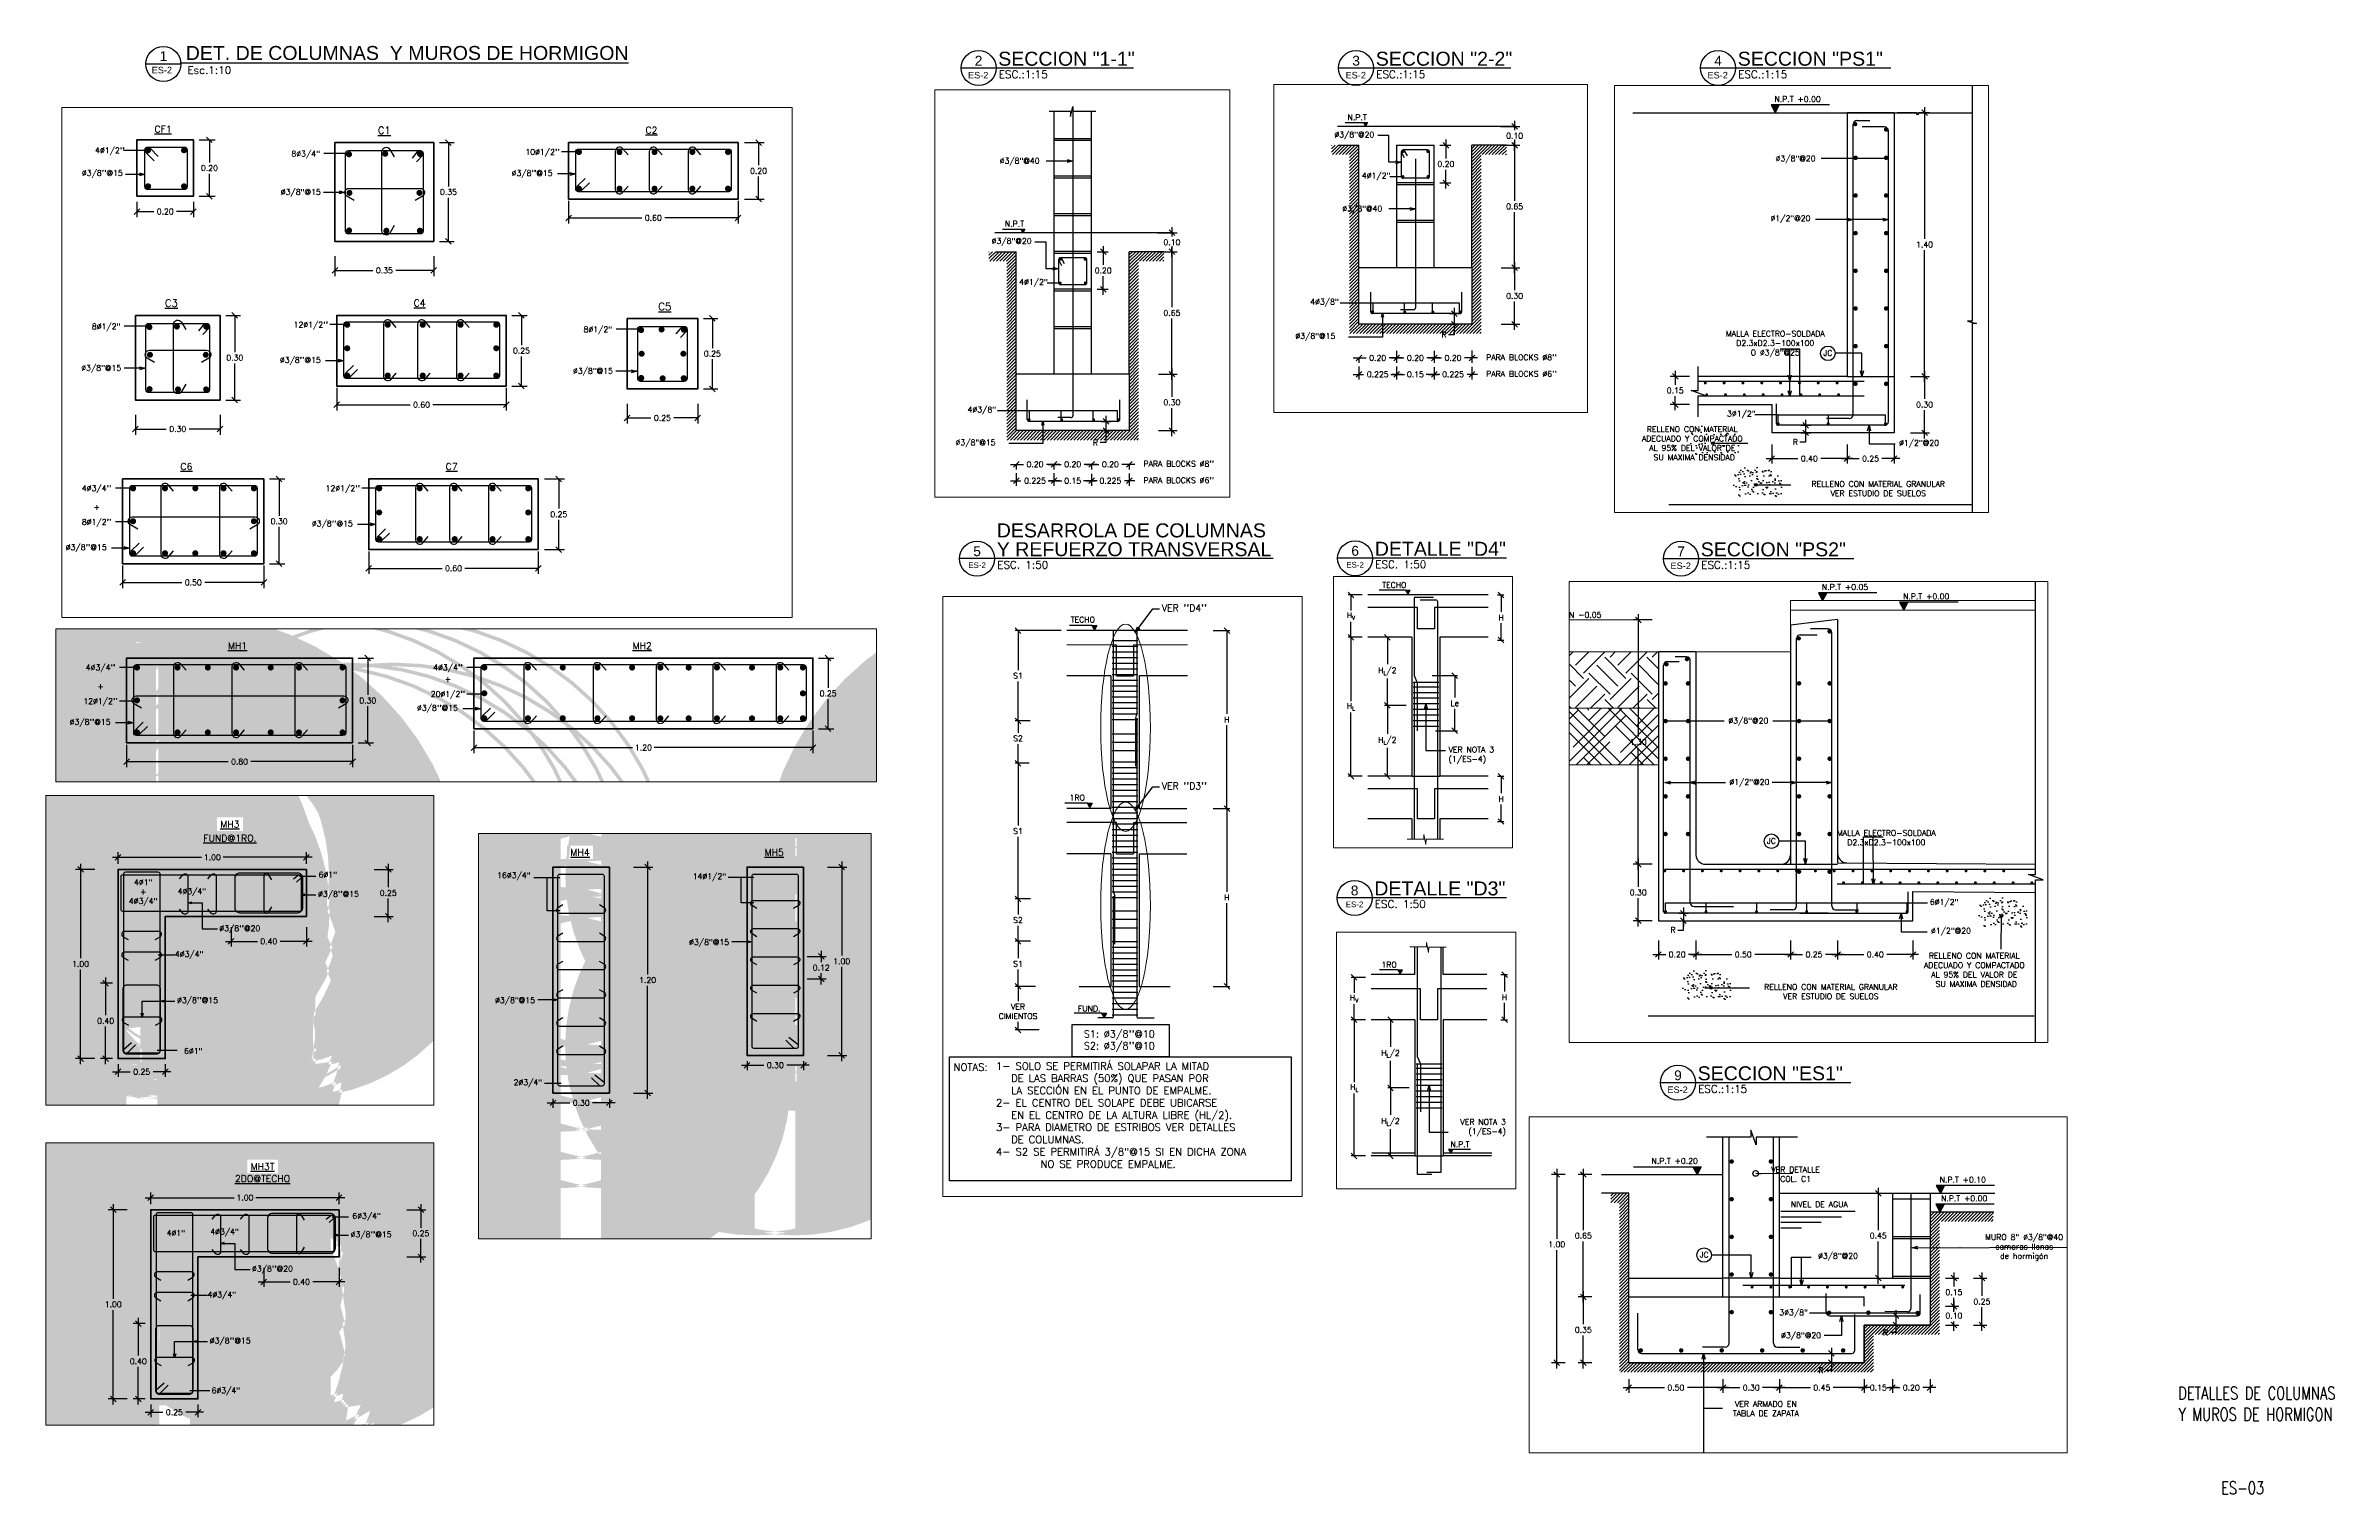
# Paper-space layout 'ES-3' of a CAD drawing. Header units: metres. Extents: x 3.479 to 4.289, y 2.818 to 3.331.
# The model-space entities are those that its viewports show. They can reach past a viewport. Long polylines and large blocks are cut down to what shows.
import ezdxf
from ezdxf.enums import TextEntityAlignment as Align

# ---------------------------------------------------------------- set-up
doc = ezdxf.new("R2010")
doc.units = ezdxf.units.M
doc.header["$LTSCALE"] = 0.1
doc.header["$MEASUREMENT"] = 0
doc.header["$PDMODE"] = 66
for name, pattern in [('CONTINUA', [0]), ('DASHED', [0.75, 0.5, -0.25]), ('DASHED2', [0.375, 0.25, -0.125]), ('HIDDEN', [0.375, 0.25, -0.125]), ('HIDDEN2', [4.7625, 3.175, -1.5875])]:
    doc.linetypes.add(name, pattern=pattern)
for name, color, linetype in [('001-DIMTEXTO', 4, 'Continuous'), ('001-ZAPATAS', 6, 'Continuous'), ('ACERO', 5, 'Continuous'), ('BORDES', 7, 'Continuous'), ('COLS.-VIGAS', 1, 'Continuous'), ('DETALLE', 3, 'Continuous'), ('DIMTEXTO', 4, 'Continuous'), ('DIMZAPATA', 4, 'Continuous'), ('HATCH', 8, 'Continuous'), ('MURO', 7, 'Continuous'), ('MUROS', 7, 'Continuous'), ('TEXTO', 1, 'Continuous'), ('TEXTOS', 4, 'Continuous'), ('VIGAS-LOSAS', 8, 'Continuous'), ('XREF1$0$MUROS', 1, 'Continuous'), ('ZAPATAS', 6, 'Continuous')]:
    doc.layers.add(name, color=color, linetype=linetype)
for name, color, linetype, lineweight in [('BOVEDILLA', 8, 'Continuous', 5), ('COLUMNAS', 7, 'Continuous', 40), ('corte', 7, 'Continuous', 20), ('NIVEL', 253, 'DASHED2', 0), ('SE-2', 251, 'Continuous', 9), ('SE-4', 253, 'Continuous', 0), ('V', 2, 'Continuous', 9)]:
    doc.layers.add(name, color=color, linetype=linetype, lineweight=lineweight)
doc.layers.add('VP', color=7, linetype='Continuous', true_color=0x383838, plot=False)
doc.styles.add('Arch-Dim', font='romans.shx', dxfattribs={"width": 0.75})
doc.styles.add('Romans', font='Romans.shx')
doc.styles.add('SIMPLEX', font='SIMPLEX', dxfattribs={"height": 0.2})
doc.styles.add('SMPLEX', font='simplex.shx')
doc.styles.add('TITULOS', font='arial.ttf')
doc.dimstyles.new('D-10', dxfattribs={"dimscale": 0.1, "dimtxt": 0.2, "dimasz": 0.2, "dimexe": 0.2, "dimexo": 0.2, "dimgap": 0.1, "dimtad": 0, "dimtih": 1, "dimtoh": 1, "dimzin": 0, "dimdsep": 46, "dimtxsty": 'SMPLEX', "dimblk1": 'OBLIQUE', "dimblk2": 'OBLIQUE', "dimsah": 1, "dimcen": 0.2, "dimclrd": 4, "dimclre": 4, "dimclrt": 4, "dimadec": 0, "dimazin": 0, "dimtfac": 1, "dimtmove": 0, "dimatfit": 3, "dimldrblk": 'OPEN30', "dimfxl": 0.5, "dimfxlon": 1, "dimtolj": 1, "dimtzin": 0, "dimarcsym": 0})
doc.dimstyles.new('D-15', dxfattribs={"dimscale": 0.15, "dimtxt": 0.2, "dimasz": 0.2, "dimexe": 0.18, "dimexo": 0.2, "dimgap": 0.1, "dimtad": 0, "dimtih": 1, "dimtoh": 1, "dimzin": 0, "dimdsep": 46, "dimtxsty": 'SMPLEX', "dimblk": 'OBLIQUE', "dimcen": 0.09, "dimdle": 0.2, "dimclrd": 4, "dimclre": 4, "dimclrt": 4, "dimadec": 0, "dimazin": 0, "dimtfac": 1, "dimtofl": 0, "dimtmove": 0, "dimatfit": 3, "dimldrblk": 'OPEN30', "dimfxl": 0.5, "dimfxlon": 1, "dimtolj": 1, "dimtzin": 0, "dimarcsym": 0})
doc.dimstyles.new('D-50', dxfattribs={"dimscale": 0.5, "dimtxt": 0.2, "dimasz": 0.2, "dimexe": 0.1, "dimexo": 0.2, "dimgap": 0.1, "dimtad": 0, "dimtih": 1, "dimtoh": 1, "dimzin": 0, "dimdsep": 46, "dimtxsty": 'SMPLEX', "dimblk1": 'OBLIQUE', "dimblk2": 'OBLIQUE', "dimsah": 1, "dimcen": 0.2, "dimclrd": 4, "dimclre": 4, "dimclrt": 4, "dimadec": 0, "dimazin": 0, "dimtfac": 1, "dimtmove": 1, "dimatfit": 3, "dimldrblk": 'OPEN30', "dimfxl": 0.1, "dimtolj": 1, "dimtzin": 0, "dimarcsym": 0})
doc.dimstyles.new('DIM-10', dxfattribs={"dimscale": 0.1, "dimtxt": 0.2, "dimasz": 0.2, "dimexe": 0.2, "dimexo": 0.2, "dimgap": 0.1, "dimtad": 0, "dimtih": 1, "dimtoh": 1, "dimzin": 0, "dimdsep": 46, "dimtxsty": 'SMPLEX', "dimblk": 'OBLIQUE', "dimcen": 0.2, "dimclrd": 4, "dimclre": 4, "dimclrt": 4, "dimadec": 0, "dimazin": 0, "dimtfac": 1, "dimtmove": 0, "dimatfit": 3, "dimldrblk": 'OPEN30', "dimfxl": 0.6, "dimfxlon": 1, "dimtolj": 1, "dimtzin": 0, "dimarcsym": 0})
doc.dimstyles.new('DIM-50', dxfattribs={"dimscale": 0.5, "dimtxt": 0.2, "dimasz": 0.2, "dimexe": 0.2, "dimexo": 0.2, "dimgap": 0.1, "dimtad": 0, "dimtih": 1, "dimtoh": 1, "dimzin": 0, "dimdsep": 46, "dimtxsty": 'SMPLEX', "dimblk1": 'OBLIQUE', "dimblk2": 'OBLIQUE', "dimsah": 1, "dimcen": 0.2, "dimclrd": 4, "dimclre": 4, "dimclrt": 4, "dimadec": 0, "dimazin": 0, "dimtfac": 1, "dimtmove": 0, "dimatfit": 3, "dimldrblk": 'OPEN30', "dimfxl": 0.2, "dimfxlon": 1, "dimtolj": 1, "dimtzin": 0, "dimarcsym": 0})

# ---------------------------------------------------------------- blocks, each defined once
blk = doc.blocks.new('SECCION')
at = {"layer": 'TEXTO', "color": 3, "linetype": 'Continuous'}
blk.add_line((4.58911, 3.4152), (4.52809, 3.4152), dxfattribs=at)
blk.add_circle((4.53429, 3.4152), 0.0062, dxfattribs=at)
for tag, p, height, style in [('TITULO1', (4.54125, 3.42272), 0.00495, 'TITULOS'), ('TITULO2', (4.54125, 3.41606), 0.00495, 'TITULOS'), ('ES-#', (4.53056, 3.41155), 0.00232, 'TITULOS'), ('ESC.:', (4.54142, 3.41165), 0.0027, 'SIMPLEX')]:
    blk.add_attdef(tag, p, '', height=height, dxfattribs=dict(at, style=style))
at = {"layer": 'TEXTO', "color": 3, "linetype": 'Continuous', "style": 'TITULOS'}
blk.add_attdef('#', text='', height=0.00348, dxfattribs=at).set_placement((4.53429, 3.41782), align=Align.MIDDLE_CENTER)
blk = doc.blocks.new('*U335')
at = {"layer": 'TEXTO', "color": 3, "linetype": 'Continuous'}
blk.add_line((0.11098, 0.0062), (0, 0.0062), dxfattribs=at)
blk.add_circle((0.0062, 0.0062), 0.0062, dxfattribs=at)
for tag, p, height, style in [('TITULO1', (0.01316, 0.01373), 0.00495, 'TITULOS'), ('TITULO2', (0.01316, 0.00707), 0.00495, 'TITULOS'), ('ESC.:', (0.01333, 0.00265), 0.0027, 'SIMPLEX')]:
    blk.add_attdef(tag, p, '', height=height, dxfattribs=dict(at, style=style))
at = {"layer": 'TEXTO', "color": 3, "linetype": 'Continuous', "style": 'TITULOS'}
blk.add_attdef('#', text='', height=0.00348, dxfattribs=at).set_placement((0.0062, 0.00882), align=Align.MIDDLE_CENTER)
blk.add_attdef('ES-####', text='', height=0.002, dxfattribs=at).set_placement((0.00619, 0.0029), align=Align.CENTER)
blk = doc.blocks.new('*U336')
at = {"layer": 'TEXTO', "color": 3, "linetype": 'Continuous'}
blk.add_line((0.05992, 0.0062), (0, 0.0062), dxfattribs=at)
blk.add_circle((0.0062, 0.0062), 0.0062, dxfattribs=at)
for tag, p, height, style in [('TITULO1', (0.01316, 0.01373), 0.00495, 'TITULOS'), ('TITULO2', (0.01316, 0.00707), 0.00495, 'TITULOS'), ('ESC.:', (0.01333, 0.00265), 0.0027, 'SIMPLEX')]:
    blk.add_attdef(tag, p, '', height=height, dxfattribs=dict(at, style=style))
at = {"layer": 'TEXTO', "color": 3, "linetype": 'Continuous', "style": 'TITULOS'}
blk.add_attdef('#', text='', height=0.00348, dxfattribs=at).set_placement((0.0062, 0.00882), align=Align.MIDDLE_CENTER)
blk.add_attdef('ES-####', text='', height=0.002, dxfattribs=at).set_placement((0.00619, 0.0029), align=Align.CENTER)
blk = doc.blocks.new('*U337')
at = {"layer": 'TEXTO', "color": 3, "linetype": 'Continuous'}
blk.add_line((0.05976, 0.0062), (0, 0.0062), dxfattribs=at)
blk.add_circle((0.0062, 0.0062), 0.0062, dxfattribs=at)
for tag, p, height, style in [('TITULO1', (0.01316, 0.01373), 0.00495, 'TITULOS'), ('TITULO2', (0.01316, 0.00707), 0.00495, 'TITULOS'), ('ESC.:', (0.01333, 0.00265), 0.0027, 'SIMPLEX')]:
    blk.add_attdef(tag, p, '', height=height, dxfattribs=dict(at, style=style))
at = {"layer": 'TEXTO', "color": 3, "linetype": 'Continuous', "style": 'TITULOS'}
blk.add_attdef('#', text='', height=0.00348, dxfattribs=at).set_placement((0.0062, 0.00882), align=Align.MIDDLE_CENTER)
blk.add_attdef('ES-####', text='', height=0.002, dxfattribs=at).set_placement((0.00619, 0.0029), align=Align.CENTER)
blk = doc.blocks.new('*U152')
at = {"layer": 'TEXTO', "color": 3, "linetype": 'Continuous'}
blk.add_line((4.5955, 3.4152), (4.52809, 3.4152), dxfattribs=at)
blk.add_circle((4.53429, 3.4152), 0.0062, dxfattribs=at)
for tag, p, height, style in [('TITULO1', (4.54125, 3.42272), 0.00495, 'TITULOS'), ('TITULO2', (4.54125, 3.41606), 0.00495, 'TITULOS'), ('ES-#', (4.53056, 3.41155), 0.00232, 'TITULOS'), ('ESC.:', (4.54142, 3.41165), 0.0027, 'SIMPLEX')]:
    blk.add_attdef(tag, p, '', height=height, dxfattribs=dict(at, style=style))
at = {"layer": 'TEXTO', "color": 3, "linetype": 'Continuous', "style": 'TITULOS'}
blk.add_attdef('#', text='', height=0.00348, dxfattribs=at).set_placement((4.53429, 3.41782), align=Align.MIDDLE_CENTER)
blk = doc.blocks.new('_Oblique')
at = {"color": 0, "linetype": 'ByBlock', "lineweight": -2}
blk.add_line((-0.5, -0.5), (0.5, 0.5), dxfattribs=at)
blk = doc.blocks.new('_Open30')
at = {"layer": 'DIMTEXTO', "color": 0, "lineweight": -2}
for p, q in [((-1, 0.268), (0, 0)), ((0, 0), (-1, -0.268)), ((0, 0), (-1, 0))]:
    blk.add_line(p, q, dxfattribs=at)
blk = doc.blocks.new('*D28')
at = {"layer": 'Defpoints', "color": 0, "transparency": 16777216}
for p in [(-4.3698, -14.6901), (-4.1698, -14.6901), (-4.1698, -14.744)]:
    blk.add_point(p, dxfattribs=at)
at = {"layer": 'DIMTEXTO', "color": 4, "lineweight": -2, "transparency": 16777216}
for p, q in [((-4.3698, -14.7101), (-4.3698, -14.764)), ((-4.3698, -14.744), (-4.3103, -14.744)), ((-4.1698, -14.744), (-4.2293, -14.744)), ((-4.1698, -14.7101), (-4.1698, -14.764))]:
    blk.add_line(p, q, dxfattribs=at)
at = {"layer": 'DIMTEXTO', "color": 4, "lineweight": -2, "transparency": 16777216, "xscale": 0.02, "yscale": 0.02, "zscale": 0.02, "rotation": 180}
blk.add_blockref('_Oblique', (-4.3698, -14.744), dxfattribs=at)
at = {"layer": 'DIMTEXTO', "color": 4, "lineweight": -2, "transparency": 16777216, "xscale": 0.02, "yscale": 0.02, "zscale": 0.02}
blk.add_blockref('_Oblique', (-4.1698, -14.744), dxfattribs=at)
at = {"layer": 'DIMTEXTO', "color": 4, "transparency": 16777216, "insert": (-4.2698, -14.744), "char_height": 0.02, "attachment_point": 5, "style": 'SMPLEX'}
blk.add_mtext('\\A1;0.20', dxfattribs=at)
blk = doc.blocks.new('*D29')
at = {"layer": 'Defpoints', "color": 0, "transparency": 16777216}
for p in [(-4.1698, -14.4901), (-4.1133, -14.4901), (-4.1698, -14.6901)]:
    blk.add_point(p, dxfattribs=at)
at = {"layer": 'DIMTEXTO', "color": 4, "lineweight": -2, "transparency": 16777216}
for p, q in [((-4.1498, -14.4901), (-4.0933, -14.4901)), ((-4.1133, -14.4901), (-4.1133, -14.5701)), ((-4.1133, -14.6901), (-4.1133, -14.6101)), ((-4.1498, -14.6901), (-4.0933, -14.6901))]:
    blk.add_line(p, q, dxfattribs=at)
at = {"layer": 'DIMTEXTO', "color": 4, "lineweight": -2, "transparency": 16777216, "xscale": 0.02, "yscale": 0.02, "zscale": 0.02}
for p, rotation in [((-4.1133, -14.4901), 90), ((-4.1133, -14.6901), 270)]:
    blk.add_blockref('_Oblique', p, dxfattribs=dict(at, rotation=rotation))
at = {"layer": 'DIMTEXTO', "color": 4, "transparency": 16777216, "insert": (-4.1133, -14.5901), "char_height": 0.02, "attachment_point": 5, "style": 'SMPLEX'}
blk.add_mtext('\\A1;0.20', dxfattribs=at)
blk = doc.blocks.new('*D41')
at = {"layer": 'Defpoints', "color": 0, "linetype": 'CONTINUA', "transparency": 16777216}
for p in [(10.19, -18.4642), (10.19, -18.504), (10.2446, -18.504)]:
    blk.add_point(p, dxfattribs=at)
at = {"layer": 'DIMTEXTO', "color": 4, "linetype": 'CONTINUA', "lineweight": -2, "transparency": 16777216}
for p, q in [((10.22, -18.4642), (10.2716, -18.4642)), ((10.2446, -18.4342), (10.2446, -18.534)), ((10.22, -18.504), (10.2716, -18.504)), ((10.2446, -18.5533), (10.2446, -18.504)), ((10.2146, -18.5533), (10.2446, -18.5533))]:
    blk.add_line(p, q, dxfattribs=at)
at = {"layer": 'DIMTEXTO', "color": 4, "linetype": 'CONTINUA', "lineweight": -2, "transparency": 16777216, "xscale": 0.03, "yscale": 0.03, "zscale": 0.03}
for p, rotation in [((10.2446, -18.4642), 90), ((10.2446, -18.504), 270)]:
    blk.add_blockref('_Oblique', p, dxfattribs=dict(at, rotation=rotation))
at = {"layer": 'DIMTEXTO', "color": 4, "linetype": 'CONTINUA', "transparency": 16777216, "insert": (10.1896, -18.5533), "char_height": 0.03, "attachment_point": 5, "style": 'SMPLEX'}
blk.add_mtext('\\A1;R', dxfattribs=at)
blk = doc.blocks.new('*U36')
at = {"layer": 'ACERO'}
for points, const_width in [([(-0.0039, 0.0005, 1), (0.0039, 0.0005, 1)], 0.0078), ([(-0.002, -0.0024, 1), (0.002, -0.0024, 1)], 0.004)]:
    blk.add_lwpolyline(points, format="xyb", close=True, dxfattribs=dict(at, const_width=const_width))
blk = doc.blocks.new('*U37')
at = {"layer": 'V', "color": 0, "linetype": 'ByBlock', "lineweight": -2}
for p in [(0, 0), (0.1, 0), (0.2, 0), (0.3, 0), (0.4, 0), (0.5, 0), (0.6, 0), (0.7, 0)]:
    blk.add_blockref('*U36', p, dxfattribs=at)
at = {"layer": 'V', "color": 0, "linetype": 'ByBlock', "lineweight": -2, "transparency": 16777216}
for p in [(0.8, 0), (0.9, 0), (1, 0), (1.1, 0), (1.2, 0), (1.3, 0), (1.4, 0), (1.5, 0), (1.6, 0), (1.7, 0), (1.8, 0)]:
    blk.add_blockref('*U36', p, dxfattribs=at)
blk = doc.blocks.new('*U38')
at = {"layer": 'ACERO'}
for points, const_width in [([(-0.0039, -0.0005, -1), (0.0039, -0.0005, -1)], 0.0078), ([(-0.002, 0.0024, -1), (0.002, 0.0024, -1)], 0.004)]:
    blk.add_lwpolyline(points, format="xyb", close=True, dxfattribs=dict(at, const_width=const_width))
blk = doc.blocks.new('*U39')
at = {"layer": 'V', "color": 0, "linetype": 'ByBlock', "lineweight": -2}
for p in [(0, 0), (0.1, 0), (0.2, 0), (0.3, 0), (0.4, 0), (0.5, 0), (0.6, 0), (0.7, 0)]:
    blk.add_blockref('*U38', p, dxfattribs=at)
at = {"layer": 'V', "color": 0, "linetype": 'ByBlock', "lineweight": -2, "transparency": 16777216}
for p in [(0.8, 0), (0.9, 0), (1, 0)]:
    blk.add_blockref('*U38', p, dxfattribs=at)
blk = doc.blocks.new('*U40')
at = {"layer": 'ACERO', "const_width": 0.0119}
for points in [[(-0.0753, 0, -1), (-0.0871, 0, -1)], [(0.0871, 0, -1), (0.0753, 0, -1)]]:
    blk.add_lwpolyline(points, format="xyb", close=True, dxfattribs=at)
blk = doc.blocks.new('*U35')
at = {"layer": 'DIMZAPATA', "color": 0, "linetype": 'ByBlock', "lineweight": -2, "transparency": 16777216}
for p in [(0, 0.8), (0, 0.6), (0, 0.4), (0, 0.2), (0, 0)]:
    blk.add_blockref('*U40', p, dxfattribs=at)
blk = doc.blocks.new('*D42')
at = {"layer": 'Defpoints', "color": 0, "linetype": 'CONTINUA', "transparency": 16777216}
for p in [(10.0042, -18.204), (10.1111, -18.204), (10.1111, -18.504)]:
    blk.add_point(p, dxfattribs=at)
at = {"layer": 'DIMTEXTO', "color": 4, "linetype": 'CONTINUA', "lineweight": -2, "transparency": 16777216}
for p, q in [((10.0792, -18.204), (9.9772, -18.204)), ((10.0042, -18.174), (10.0042, -18.324)), ((10.0042, -18.534), (10.0042, -18.384)), ((10.0792, -18.504), (9.9772, -18.504))]:
    blk.add_line(p, q, dxfattribs=at)
at = {"layer": 'DIMTEXTO', "color": 4, "linetype": 'CONTINUA', "lineweight": -2, "transparency": 16777216, "xscale": 0.03, "yscale": 0.03, "zscale": 0.03}
for p, rotation in [((10.0042, -18.204), 90), ((10.0042, -18.504), 270)]:
    blk.add_blockref('_Oblique', p, dxfattribs=dict(at, rotation=rotation))
at = {"layer": 'DIMTEXTO', "color": 4, "linetype": 'CONTINUA', "transparency": 16777216, "insert": (10.0042, -18.354), "char_height": 0.03, "attachment_point": 5, "style": 'SMPLEX'}
blk.add_mtext('\\A1;0.30', dxfattribs=at)
blk = doc.blocks.new('*D43')
at = {"layer": 'Defpoints', "color": 0, "linetype": 'CONTINUA', "transparency": 16777216}
for p in [(10.0042, -16.9062), (10.1529, -16.9062), (10.1111, -18.204)]:
    blk.add_point(p, dxfattribs=at)
at = {"layer": 'DIMTEXTO', "color": 4, "linetype": 'CONTINUA', "lineweight": -2, "transparency": 16777216}
for p, q in [((10.0792, -16.9062), (9.9772, -16.9062)), ((10.0042, -16.8762), (10.0042, -17.5251)), ((10.0042, -18.234), (10.0042, -17.5851)), ((10.0792, -18.204), (9.9772, -18.204))]:
    blk.add_line(p, q, dxfattribs=at)
at = {"layer": 'DIMTEXTO', "color": 4, "linetype": 'CONTINUA', "lineweight": -2, "transparency": 16777216, "xscale": 0.03, "yscale": 0.03, "zscale": 0.03}
for p, rotation in [((10.0042, -16.9062), 90), ((10.0042, -18.204), 270)]:
    blk.add_blockref('_Oblique', p, dxfattribs=dict(at, rotation=rotation))
at = {"layer": 'DIMTEXTO', "color": 4, "linetype": 'CONTINUA', "transparency": 16777216, "insert": (10.0042, -17.5551), "char_height": 0.03, "attachment_point": 5, "style": 'SMPLEX'}
blk.add_mtext('\\A1;1.30', dxfattribs=at)
blk = doc.blocks.new('*D44')
at = {"layer": 'Defpoints', "color": 0, "transparency": 16777216}
for p in [(11.063, -18.504), (11.463, -18.504), (11.463, -18.6833)]:
    blk.add_point(p, dxfattribs=at)
at = {"layer": 'DIMTEXTO', "color": 4, "lineweight": -2, "transparency": 16777216}
for p, q in [((11.063, -18.6083), (11.063, -18.7103)), ((11.463, -18.6083), (11.463, -18.7103)), ((11.033, -18.6833), (11.2023, -18.6833)), ((11.493, -18.6833), (11.3237, -18.6833))]:
    blk.add_line(p, q, dxfattribs=at)
at = {"layer": 'DIMTEXTO', "color": 4, "lineweight": -2, "transparency": 16777216, "xscale": 0.03, "yscale": 0.03, "zscale": 0.03, "rotation": 180}
blk.add_blockref('_Oblique', (11.063, -18.6833), dxfattribs=at)
at = {"layer": 'DIMTEXTO', "color": 4, "lineweight": -2, "transparency": 16777216, "xscale": 0.03, "yscale": 0.03, "zscale": 0.03}
blk.add_blockref('_Oblique', (11.463, -18.6833), dxfattribs=at)
at = {"layer": 'DIMTEXTO', "color": 4, "transparency": 16777216, "insert": (11.263, -18.6833), "char_height": 0.03, "attachment_point": 5, "style": 'SMPLEX'}
blk.add_mtext('\\A1;0.40', dxfattribs=at)
blk = doc.blocks.new('*D45')
at = {"layer": 'Defpoints', "color": 0, "transparency": 16777216}
for p in [(10.3111, -18.0607), (10.1111, -18.504), (10.3111, -18.6833)]:
    blk.add_point(p, dxfattribs=at)
at = {"layer": 'DIMTEXTO', "color": 4, "lineweight": -2, "transparency": 16777216}
for p, q in [((10.1111, -18.6083), (10.1111, -18.7103)), ((10.3111, -18.6083), (10.3111, -18.7103)), ((10.0811, -18.6833), (10.1504, -18.6833)), ((10.3411, -18.6833), (10.2718, -18.6833))]:
    blk.add_line(p, q, dxfattribs=at)
at = {"layer": 'DIMTEXTO', "color": 4, "lineweight": -2, "transparency": 16777216, "xscale": 0.03, "yscale": 0.03, "zscale": 0.03, "rotation": 180}
blk.add_blockref('_Oblique', (10.1111, -18.6833), dxfattribs=at)
at = {"layer": 'DIMTEXTO', "color": 4, "lineweight": -2, "transparency": 16777216, "xscale": 0.03, "yscale": 0.03, "zscale": 0.03}
blk.add_blockref('_Oblique', (10.3111, -18.6833), dxfattribs=at)
at = {"layer": 'DIMTEXTO', "color": 4, "transparency": 16777216, "insert": (10.2111, -18.6833), "char_height": 0.03, "attachment_point": 5, "style": 'SMPLEX'}
blk.add_mtext('\\A1;0.20', dxfattribs=at)
blk = doc.blocks.new('*D88')
at = {"layer": 'Defpoints', "color": 0, "transparency": 16777216}
for p in [(225.0627, -16.6801), (225.2896, -16.6801), (225.1882, -17.3306)]:
    blk.add_point(p, dxfattribs=at)
at = {"layer": 'DIMTEXTO', "color": 4, "lineweight": -2, "transparency": 16777216}
for p, q in [((225.2146, -16.6801), (225.3166, -16.6801)), ((225.2896, -16.6501), (225.2896, -16.9753)), ((225.2896, -17.3606), (225.2896, -17.0353)), ((225.2182, -17.3306), (225.3166, -17.3306))]:
    blk.add_line(p, q, dxfattribs=at)
at = {"layer": 'DIMTEXTO', "color": 4, "lineweight": -2, "transparency": 16777216, "xscale": 0.03, "yscale": 0.03, "zscale": 0.03}
for p, rotation in [((225.2896, -16.6801), 90), ((225.2896, -17.3306), 270)]:
    blk.add_blockref('_Oblique', p, dxfattribs=dict(at, rotation=rotation))
at = {"layer": 'DIMTEXTO', "color": 4, "transparency": 16777216, "insert": (225.2896, -17.0053), "char_height": 0.03, "attachment_point": 5, "style": 'SMPLEX'}
blk.add_mtext('\\A1;0.65', dxfattribs=at)
blk = doc.blocks.new('*D89')
at = {"layer": 'Defpoints', "color": 0, "transparency": 16777216}
for p in [(224.8842, -17.5812), (224.8842, -17.6306), (224.9388, -17.6306)]:
    blk.add_point(p, dxfattribs=at)
at = {"layer": 'DIMTEXTO', "color": 4, "lineweight": -2, "transparency": 16777216}
for p, q in [((224.9388, -17.5512), (224.9388, -17.6306)), ((224.9142, -17.5812), (224.9658, -17.5812)), ((224.9142, -17.6306), (224.9658, -17.6306)), ((224.9388, -17.6306), (224.9388, -17.6937)), ((224.9388, -17.6937), (224.9088, -17.6937))]:
    blk.add_line(p, q, dxfattribs=at)
at = {"layer": 'DIMTEXTO', "color": 4, "lineweight": -2, "transparency": 16777216, "xscale": 0.03, "yscale": 0.03, "zscale": 0.03}
for p, rotation in [((224.9388, -17.5812), 90), ((224.9388, -17.6306), 270)]:
    blk.add_blockref('_Oblique', p, dxfattribs=dict(at, rotation=rotation))
at = {"layer": 'DIMTEXTO', "color": 4, "transparency": 16777216, "insert": (224.8838, -17.6937), "char_height": 0.03, "attachment_point": 5, "style": 'SMPLEX'}
blk.add_mtext('\\A1;R', dxfattribs=at)
blk = doc.blocks.new('*D90')
at = {"layer": 'Defpoints', "color": 0, "transparency": 16777216}
for p in [(225.1882, -17.3306), (225.1882, -17.6306), (225.2896, -17.6306)]:
    blk.add_point(p, dxfattribs=at)
at = {"layer": 'DIMTEXTO', "color": 4, "lineweight": -2, "transparency": 16777216}
for p, q in [((225.2182, -17.3306), (225.3166, -17.3306)), ((225.2896, -17.3006), (225.2896, -17.4506)), ((225.2896, -17.6606), (225.2896, -17.5106)), ((225.2182, -17.6306), (225.3166, -17.6306))]:
    blk.add_line(p, q, dxfattribs=at)
at = {"layer": 'DIMTEXTO', "color": 4, "lineweight": -2, "transparency": 16777216, "xscale": 0.03, "yscale": 0.03, "zscale": 0.03}
for p, rotation in [((225.2896, -17.3306), 90), ((225.2896, -17.6306), 270)]:
    blk.add_blockref('_Oblique', p, dxfattribs=dict(at, rotation=rotation))
at = {"layer": 'DIMTEXTO', "color": 4, "transparency": 16777216, "insert": (225.2896, -17.4806), "char_height": 0.03, "attachment_point": 5, "style": 'SMPLEX'}
blk.add_mtext('\\A1;0.30', dxfattribs=at)
blk = doc.blocks.new('*D91')
at = {"layer": 'Defpoints', "color": 0, "transparency": 16777216}
for p in [(224.4627, -17.7883), (224.6627, -17.7918), (224.6627, -17.8095)]:
    blk.add_point(p, dxfattribs=at)
at = {"layer": 'DIMTEXTO', "color": 4, "lineweight": -2, "transparency": 16777216}
for p, q in [((224.4327, -17.8095), (224.502, -17.8095)), ((224.4627, -17.8095), (224.4627, -17.8365)), ((224.6927, -17.8095), (224.6235, -17.8095)), ((224.6627, -17.8095), (224.6627, -17.8365))]:
    blk.add_line(p, q, dxfattribs=at)
at = {"layer": 'DIMTEXTO', "color": 4, "lineweight": -2, "transparency": 16777216, "xscale": 0.03, "yscale": 0.03, "zscale": 0.03, "rotation": 180}
blk.add_blockref('_Oblique', (224.4627, -17.8095), dxfattribs=at)
at = {"layer": 'DIMTEXTO', "color": 4, "lineweight": -2, "transparency": 16777216, "xscale": 0.03, "yscale": 0.03, "zscale": 0.03}
blk.add_blockref('_Oblique', (224.6627, -17.8095), dxfattribs=at)
at = {"layer": 'DIMTEXTO', "color": 4, "transparency": 16777216, "insert": (224.5627, -17.8095), "char_height": 0.03, "attachment_point": 5, "style": 'SMPLEX'}
blk.add_mtext('\\A1;0.20', dxfattribs=at)
blk = doc.blocks.new('*D92')
at = {"layer": 'Defpoints', "color": 0, "transparency": 16777216}
for p in [(224.8627, -17.7918), (225.0627, -17.7901), (225.0627, -17.8095)]:
    blk.add_point(p, dxfattribs=at)
at = {"layer": 'DIMTEXTO', "color": 4, "lineweight": -2, "transparency": 16777216}
for p, q in [((224.8327, -17.8095), (224.902, -17.8095)), ((224.8627, -17.8095), (224.8627, -17.8365)), ((225.0927, -17.8095), (225.0235, -17.8095)), ((225.0627, -17.8095), (225.0627, -17.8365))]:
    blk.add_line(p, q, dxfattribs=at)
at = {"layer": 'DIMTEXTO', "color": 4, "lineweight": -2, "transparency": 16777216, "xscale": 0.03, "yscale": 0.03, "zscale": 0.03, "rotation": 180}
blk.add_blockref('_Oblique', (224.8627, -17.8095), dxfattribs=at)
at = {"layer": 'DIMTEXTO', "color": 4, "lineweight": -2, "transparency": 16777216, "xscale": 0.03, "yscale": 0.03, "zscale": 0.03}
blk.add_blockref('_Oblique', (225.0627, -17.8095), dxfattribs=at)
at = {"layer": 'DIMTEXTO', "color": 4, "transparency": 16777216, "insert": (224.9627, -17.8095), "char_height": 0.03, "attachment_point": 5, "style": 'SMPLEX'}
blk.add_mtext('\\A1;0.20', dxfattribs=at)
blk = doc.blocks.new('*D93')
at = {"layer": 'Defpoints', "color": 0, "transparency": 16777216}
for p in [(224.6627, -17.7883), (224.8627, -17.7918), (224.8627, -17.8095)]:
    blk.add_point(p, dxfattribs=at)
at = {"layer": 'DIMTEXTO', "color": 4, "lineweight": -2, "transparency": 16777216}
for p, q in [((224.6327, -17.8095), (224.702, -17.8095)), ((224.6627, -17.8095), (224.6627, -17.8365)), ((224.8927, -17.8095), (224.8235, -17.8095)), ((224.8627, -17.8095), (224.8627, -17.8365))]:
    blk.add_line(p, q, dxfattribs=at)
at = {"layer": 'DIMTEXTO', "color": 4, "lineweight": -2, "transparency": 16777216, "xscale": 0.03, "yscale": 0.03, "zscale": 0.03, "rotation": 180}
blk.add_blockref('_Oblique', (224.6627, -17.8095), dxfattribs=at)
at = {"layer": 'DIMTEXTO', "color": 4, "lineweight": -2, "transparency": 16777216, "xscale": 0.03, "yscale": 0.03, "zscale": 0.03}
blk.add_blockref('_Oblique', (224.8627, -17.8095), dxfattribs=at)
at = {"layer": 'DIMTEXTO', "color": 4, "transparency": 16777216, "insert": (224.7627, -17.8095), "char_height": 0.03, "attachment_point": 5, "style": 'SMPLEX'}
blk.add_mtext('\\A1;0.20', dxfattribs=at)
blk = doc.blocks.new('*D94')
at = {"layer": 'Defpoints', "color": 0, "transparency": 16777216}
for p in [(224.4627, -17.8257), (224.6627, -17.8292), (224.6627, -17.8969)]:
    blk.add_point(p, dxfattribs=at)
at = {"layer": 'DIMTEXTO', "color": 4, "lineweight": -2, "transparency": 16777216}
for p, q in [((224.4327, -17.8969), (224.4877, -17.8969)), ((224.4627, -17.8557), (224.4627, -17.9239)), ((224.6927, -17.8969), (224.6377, -17.8969)), ((224.6627, -17.8592), (224.6627, -17.9239))]:
    blk.add_line(p, q, dxfattribs=at)
at = {"layer": 'DIMTEXTO', "color": 4, "lineweight": -2, "transparency": 16777216, "xscale": 0.03, "yscale": 0.03, "zscale": 0.03, "rotation": 180}
blk.add_blockref('_Oblique', (224.4627, -17.8969), dxfattribs=at)
at = {"layer": 'DIMTEXTO', "color": 4, "lineweight": -2, "transparency": 16777216, "xscale": 0.03, "yscale": 0.03, "zscale": 0.03}
blk.add_blockref('_Oblique', (224.6627, -17.8969), dxfattribs=at)
at = {"layer": 'DIMTEXTO', "color": 4, "transparency": 16777216, "insert": (224.5627, -17.8969), "char_height": 0.03, "attachment_point": 5, "style": 'SMPLEX'}
blk.add_mtext('\\A1;0.225', dxfattribs=at)
blk = doc.blocks.new('*D95')
at = {"layer": 'Defpoints', "color": 0, "transparency": 16777216}
for p in [(224.8627, -17.8292), (225.0627, -17.8275), (225.0627, -17.8969)]:
    blk.add_point(p, dxfattribs=at)
at = {"layer": 'DIMTEXTO', "color": 4, "lineweight": -2, "transparency": 16777216}
for p, q in [((224.8327, -17.8969), (224.8877, -17.8969)), ((224.8627, -17.8592), (224.8627, -17.9239)), ((225.0927, -17.8969), (225.0377, -17.8969)), ((225.0627, -17.8575), (225.0627, -17.9239))]:
    blk.add_line(p, q, dxfattribs=at)
at = {"layer": 'DIMTEXTO', "color": 4, "lineweight": -2, "transparency": 16777216, "xscale": 0.03, "yscale": 0.03, "zscale": 0.03, "rotation": 180}
blk.add_blockref('_Oblique', (224.8627, -17.8969), dxfattribs=at)
at = {"layer": 'DIMTEXTO', "color": 4, "lineweight": -2, "transparency": 16777216, "xscale": 0.03, "yscale": 0.03, "zscale": 0.03}
blk.add_blockref('_Oblique', (225.0627, -17.8969), dxfattribs=at)
at = {"layer": 'DIMTEXTO', "color": 4, "transparency": 16777216, "insert": (224.9627, -17.8969), "char_height": 0.03, "attachment_point": 5, "style": 'SMPLEX'}
blk.add_mtext('\\A1;0.225', dxfattribs=at)
blk = doc.blocks.new('*D96')
at = {"layer": 'Defpoints', "color": 0, "transparency": 16777216}
for p in [(224.6627, -17.8257), (224.8627, -17.8292), (224.8627, -17.8969)]:
    blk.add_point(p, dxfattribs=at)
at = {"layer": 'DIMTEXTO', "color": 4, "lineweight": -2, "transparency": 16777216}
for p, q in [((224.6327, -17.8969), (224.7049, -17.8969)), ((224.6627, -17.8557), (224.6627, -17.9239)), ((224.8927, -17.8969), (224.8206, -17.8969)), ((224.8627, -17.8592), (224.8627, -17.9239))]:
    blk.add_line(p, q, dxfattribs=at)
at = {"layer": 'DIMTEXTO', "color": 4, "lineweight": -2, "transparency": 16777216, "xscale": 0.03, "yscale": 0.03, "zscale": 0.03, "rotation": 180}
blk.add_blockref('_Oblique', (224.6627, -17.8969), dxfattribs=at)
at = {"layer": 'DIMTEXTO', "color": 4, "lineweight": -2, "transparency": 16777216, "xscale": 0.03, "yscale": 0.03, "zscale": 0.03}
blk.add_blockref('_Oblique', (224.8627, -17.8969), dxfattribs=at)
at = {"layer": 'DIMTEXTO', "color": 4, "transparency": 16777216, "insert": (224.7627, -17.8969), "char_height": 0.03, "attachment_point": 5, "style": 'SMPLEX'}
blk.add_mtext('\\A1;0.15', dxfattribs=at)
blk = doc.blocks.new('*U50')
at = {"layer": 'XREF1$0$MUROS', "color": 8, "linetype": 'Continuous', "ltscale": 0.02}
for p, q in [((0.1, 0.0053), (-0.1, 0.0053)), ((0.1, -0.0053), (-0.1, -0.0053))]:
    blk.add_line(p, q, dxfattribs=at)
blk = doc.blocks.new('*U61')
at = {"layer": 'DIMZAPATA', "color": 0, "linetype": 'ByBlock', "lineweight": -2, "transparency": 16777216}
for p in [(0, 1), (0, 0.8), (0, 0.6), (0, 0.4), (0, 0.2), (0, 0)]:
    blk.add_blockref('*U50', p, dxfattribs=at)
blk = doc.blocks.new('*D71')
at = {"layer": 'Defpoints', "color": 0, "transparency": 16777216}
for p in [(225.1143, -16.58), (225.0627, -16.6801), (225.2896, -16.6801)]:
    blk.add_point(p, dxfattribs=at)
at = {"layer": 'DIMTEXTO', "color": 4, "lineweight": -2, "transparency": 16777216}
for p, q in [((225.2146, -16.58), (225.3166, -16.58)), ((225.2896, -16.55), (225.2896, -16.6)), ((225.2146, -16.6801), (225.3166, -16.6801)), ((225.2896, -16.7101), (225.2896, -16.66))]:
    blk.add_line(p, q, dxfattribs=at)
at = {"layer": 'DIMTEXTO', "color": 4, "lineweight": -2, "transparency": 16777216, "xscale": 0.03, "yscale": 0.03, "zscale": 0.03}
for p, rotation in [((225.2896, -16.58), 90), ((225.2896, -16.6801), 270)]:
    blk.add_blockref('_Oblique', p, dxfattribs=dict(at, rotation=rotation))
at = {"layer": 'DIMTEXTO', "color": 4, "transparency": 16777216, "insert": (225.2896, -16.63), "char_height": 0.03, "attachment_point": 5, "style": 'SMPLEX'}
blk.add_mtext('\\A1;0.10', dxfattribs=at)
blk = doc.blocks.new('*D72')
at = {"layer": 'Defpoints', "color": 0, "transparency": 16777216}
for p in [(227.416, -16.6801), (227.6429, -16.6801), (227.5414, -17.3306)]:
    blk.add_point(p, dxfattribs=at)
at = {"layer": 'DIMTEXTO', "color": 4, "lineweight": -2, "transparency": 16777216}
for p, q in [((227.5679, -16.6801), (227.6699, -16.6801)), ((227.6429, -16.6501), (227.6429, -16.9753)), ((227.6429, -17.3606), (227.6429, -17.0353)), ((227.5714, -17.3306), (227.6699, -17.3306))]:
    blk.add_line(p, q, dxfattribs=at)
at = {"layer": 'DIMTEXTO', "color": 4, "lineweight": -2, "transparency": 16777216, "xscale": 0.03, "yscale": 0.03, "zscale": 0.03}
for p, rotation in [((227.6429, -16.6801), 90), ((227.6429, -17.3306), 270)]:
    blk.add_blockref('_Oblique', p, dxfattribs=dict(at, rotation=rotation))
at = {"layer": 'DIMTEXTO', "color": 4, "transparency": 16777216, "insert": (227.6429, -17.0053), "char_height": 0.03, "attachment_point": 5, "style": 'SMPLEX'}
blk.add_mtext('\\A1;0.65', dxfattribs=at)
blk = doc.blocks.new('*D73')
at = {"layer": 'Defpoints', "color": 0, "transparency": 16777216}
for p in [(227.2679, -17.574), (227.2679, -17.6306), (227.3225, -17.6306)]:
    blk.add_point(p, dxfattribs=at)
at = {"layer": 'DIMTEXTO', "color": 4, "lineweight": -2, "transparency": 16777216}
for p, q in [((227.2979, -17.574), (227.3495, -17.574)), ((227.3225, -17.544), (227.3225, -17.6306)), ((227.2979, -17.6306), (227.3495, -17.6306)), ((227.3225, -17.6306), (227.3225, -17.6865)), ((227.3225, -17.6865), (227.2925, -17.6865))]:
    blk.add_line(p, q, dxfattribs=at)
at = {"layer": 'DIMTEXTO', "color": 4, "lineweight": -2, "transparency": 16777216, "xscale": 0.03, "yscale": 0.03, "zscale": 0.03}
for p, rotation in [((227.3225, -17.574), 90), ((227.3225, -17.6306), 270)]:
    blk.add_blockref('_Oblique', p, dxfattribs=dict(at, rotation=rotation))
at = {"layer": 'DIMTEXTO', "color": 4, "transparency": 16777216, "insert": (227.2675, -17.6865), "char_height": 0.03, "attachment_point": 5, "style": 'SMPLEX'}
blk.add_mtext('\\A1;R', dxfattribs=at)
blk = doc.blocks.new('*D74')
at = {"layer": 'Defpoints', "color": 0, "transparency": 16777216}
for p in [(227.5414, -17.3306), (227.5414, -17.6306), (227.6429, -17.6306)]:
    blk.add_point(p, dxfattribs=at)
at = {"layer": 'DIMTEXTO', "color": 4, "lineweight": -2, "transparency": 16777216}
for p, q in [((227.5714, -17.3306), (227.6699, -17.3306)), ((227.6429, -17.3006), (227.6429, -17.4506)), ((227.6429, -17.6606), (227.6429, -17.5106)), ((227.5714, -17.6306), (227.6699, -17.6306))]:
    blk.add_line(p, q, dxfattribs=at)
at = {"layer": 'DIMTEXTO', "color": 4, "lineweight": -2, "transparency": 16777216, "xscale": 0.03, "yscale": 0.03, "zscale": 0.03}
for p, rotation in [((227.6429, -17.3306), 90), ((227.6429, -17.6306), 270)]:
    blk.add_blockref('_Oblique', p, dxfattribs=dict(at, rotation=rotation))
at = {"layer": 'DIMTEXTO', "color": 4, "transparency": 16777216, "insert": (227.6429, -17.4806), "char_height": 0.03, "attachment_point": 5, "style": 'SMPLEX'}
blk.add_mtext('\\A1;0.30', dxfattribs=at)
blk = doc.blocks.new('*D75')
at = {"layer": 'Defpoints', "color": 0, "transparency": 16777216}
for p in [(227.016, -17.7418), (226.816, -17.7883), (227.016, -17.8095)]:
    blk.add_point(p, dxfattribs=at)
at = {"layer": 'DIMTEXTO', "color": 4, "lineweight": -2, "transparency": 16777216}
for p, q in [((226.786, -17.8095), (226.8553, -17.8095)), ((226.816, -17.8095), (226.816, -17.8365)), ((227.046, -17.8095), (226.9767, -17.8095)), ((227.016, -17.7718), (227.016, -17.8365))]:
    blk.add_line(p, q, dxfattribs=at)
at = {"layer": 'DIMTEXTO', "color": 4, "lineweight": -2, "transparency": 16777216, "xscale": 0.03, "yscale": 0.03, "zscale": 0.03, "rotation": 180}
blk.add_blockref('_Oblique', (226.816, -17.8095), dxfattribs=at)
at = {"layer": 'DIMTEXTO', "color": 4, "lineweight": -2, "transparency": 16777216, "xscale": 0.03, "yscale": 0.03, "zscale": 0.03}
blk.add_blockref('_Oblique', (227.016, -17.8095), dxfattribs=at)
at = {"layer": 'DIMTEXTO', "color": 4, "transparency": 16777216, "insert": (226.916, -17.8095), "char_height": 0.03, "attachment_point": 5, "style": 'SMPLEX'}
blk.add_mtext('\\A1;0.20', dxfattribs=at)
blk = doc.blocks.new('*D76')
at = {"layer": 'Defpoints', "color": 0, "transparency": 16777216}
for p in [(227.216, -17.7418), (227.416, -17.7401), (227.416, -17.8095)]:
    blk.add_point(p, dxfattribs=at)
at = {"layer": 'DIMTEXTO', "color": 4, "lineweight": -2, "transparency": 16777216}
for p, q in [((227.186, -17.8095), (227.2553, -17.8095)), ((227.216, -17.7718), (227.216, -17.8365)), ((227.446, -17.8095), (227.3767, -17.8095)), ((227.416, -17.7701), (227.416, -17.8365))]:
    blk.add_line(p, q, dxfattribs=at)
at = {"layer": 'DIMTEXTO', "color": 4, "lineweight": -2, "transparency": 16777216, "xscale": 0.03, "yscale": 0.03, "zscale": 0.03, "rotation": 180}
blk.add_blockref('_Oblique', (227.216, -17.8095), dxfattribs=at)
at = {"layer": 'DIMTEXTO', "color": 4, "lineweight": -2, "transparency": 16777216, "xscale": 0.03, "yscale": 0.03, "zscale": 0.03}
blk.add_blockref('_Oblique', (227.416, -17.8095), dxfattribs=at)
at = {"layer": 'DIMTEXTO', "color": 4, "transparency": 16777216, "insert": (227.316, -17.8095), "char_height": 0.03, "attachment_point": 5, "style": 'SMPLEX'}
blk.add_mtext('\\A1;0.20', dxfattribs=at)
blk = doc.blocks.new('*D77')
at = {"layer": 'Defpoints', "color": 0, "transparency": 16777216}
for p in [(227.216, -17.7418), (227.016, -17.7883), (227.216, -17.8095)]:
    blk.add_point(p, dxfattribs=at)
at = {"layer": 'DIMTEXTO', "color": 4, "lineweight": -2, "transparency": 16777216}
for p, q in [((226.986, -17.8095), (227.0553, -17.8095)), ((227.016, -17.8095), (227.016, -17.8365)), ((227.246, -17.8095), (227.1767, -17.8095)), ((227.216, -17.7718), (227.216, -17.8365))]:
    blk.add_line(p, q, dxfattribs=at)
at = {"layer": 'DIMTEXTO', "color": 4, "lineweight": -2, "transparency": 16777216, "xscale": 0.03, "yscale": 0.03, "zscale": 0.03, "rotation": 180}
blk.add_blockref('_Oblique', (227.016, -17.8095), dxfattribs=at)
at = {"layer": 'DIMTEXTO', "color": 4, "lineweight": -2, "transparency": 16777216, "xscale": 0.03, "yscale": 0.03, "zscale": 0.03}
blk.add_blockref('_Oblique', (227.216, -17.8095), dxfattribs=at)
at = {"layer": 'DIMTEXTO', "color": 4, "transparency": 16777216, "insert": (227.116, -17.8095), "char_height": 0.03, "attachment_point": 5, "style": 'SMPLEX'}
blk.add_mtext('\\A1;0.20', dxfattribs=at)
blk = doc.blocks.new('*D78')
at = {"layer": 'Defpoints', "color": 0, "transparency": 16777216}
for p in [(226.816, -17.8257), (227.016, -17.8292), (227.016, -17.8969)]:
    blk.add_point(p, dxfattribs=at)
at = {"layer": 'DIMTEXTO', "color": 4, "lineweight": -2, "transparency": 16777216}
for p, q in [((226.786, -17.8969), (226.841, -17.8969)), ((226.816, -17.8557), (226.816, -17.9239)), ((227.046, -17.8969), (226.991, -17.8969)), ((227.016, -17.8592), (227.016, -17.9239))]:
    blk.add_line(p, q, dxfattribs=at)
at = {"layer": 'DIMTEXTO', "color": 4, "lineweight": -2, "transparency": 16777216, "xscale": 0.03, "yscale": 0.03, "zscale": 0.03, "rotation": 180}
blk.add_blockref('_Oblique', (226.816, -17.8969), dxfattribs=at)
at = {"layer": 'DIMTEXTO', "color": 4, "lineweight": -2, "transparency": 16777216, "xscale": 0.03, "yscale": 0.03, "zscale": 0.03}
blk.add_blockref('_Oblique', (227.016, -17.8969), dxfattribs=at)
at = {"layer": 'DIMTEXTO', "color": 4, "transparency": 16777216, "insert": (226.916, -17.8969), "char_height": 0.03, "attachment_point": 5, "style": 'SMPLEX'}
blk.add_mtext('\\A1;0.225', dxfattribs=at)
blk = doc.blocks.new('*D79')
at = {"layer": 'Defpoints', "color": 0, "transparency": 16777216}
for p in [(227.216, -17.8292), (227.416, -17.8275), (227.416, -17.8969)]:
    blk.add_point(p, dxfattribs=at)
at = {"layer": 'DIMTEXTO', "color": 4, "lineweight": -2, "transparency": 16777216}
for p, q in [((227.186, -17.8969), (227.241, -17.8969)), ((227.216, -17.8592), (227.216, -17.9239)), ((227.446, -17.8969), (227.391, -17.8969)), ((227.416, -17.8575), (227.416, -17.9239))]:
    blk.add_line(p, q, dxfattribs=at)
at = {"layer": 'DIMTEXTO', "color": 4, "lineweight": -2, "transparency": 16777216, "xscale": 0.03, "yscale": 0.03, "zscale": 0.03, "rotation": 180}
blk.add_blockref('_Oblique', (227.216, -17.8969), dxfattribs=at)
at = {"layer": 'DIMTEXTO', "color": 4, "lineweight": -2, "transparency": 16777216, "xscale": 0.03, "yscale": 0.03, "zscale": 0.03}
blk.add_blockref('_Oblique', (227.416, -17.8969), dxfattribs=at)
at = {"layer": 'DIMTEXTO', "color": 4, "transparency": 16777216, "insert": (227.316, -17.8969), "char_height": 0.03, "attachment_point": 5, "style": 'SMPLEX'}
blk.add_mtext('\\A1;0.225', dxfattribs=at)
blk = doc.blocks.new('*D80')
at = {"layer": 'Defpoints', "color": 0, "transparency": 16777216}
for p in [(227.016, -17.8257), (227.216, -17.8292), (227.216, -17.8969)]:
    blk.add_point(p, dxfattribs=at)
at = {"layer": 'DIMTEXTO', "color": 4, "lineweight": -2, "transparency": 16777216}
for p, q in [((226.986, -17.8969), (227.0582, -17.8969)), ((227.016, -17.8557), (227.016, -17.9239)), ((227.246, -17.8969), (227.1739, -17.8969)), ((227.216, -17.8592), (227.216, -17.9239))]:
    blk.add_line(p, q, dxfattribs=at)
at = {"layer": 'DIMTEXTO', "color": 4, "lineweight": -2, "transparency": 16777216, "xscale": 0.03, "yscale": 0.03, "zscale": 0.03, "rotation": 180}
blk.add_blockref('_Oblique', (227.016, -17.8969), dxfattribs=at)
at = {"layer": 'DIMTEXTO', "color": 4, "lineweight": -2, "transparency": 16777216, "xscale": 0.03, "yscale": 0.03, "zscale": 0.03}
blk.add_blockref('_Oblique', (227.216, -17.8969), dxfattribs=at)
at = {"layer": 'DIMTEXTO', "color": 4, "transparency": 16777216, "insert": (227.116, -17.8969), "char_height": 0.03, "attachment_point": 5, "style": 'SMPLEX'}
blk.add_mtext('\\A1;0.15', dxfattribs=at)
blk = doc.blocks.new('*U62')
at = {"layer": 'XREF1$0$MUROS', "color": 8, "linetype": 'Continuous', "ltscale": 0.02}
for p, q in [((0.1, 0.0053), (-0.1, 0.0053)), ((0.1, -0.0053), (-0.1, -0.0053))]:
    blk.add_line(p, q, dxfattribs=at)
blk = doc.blocks.new('*U63')
at = {"layer": 'DIMZAPATA', "color": 0, "linetype": 'ByBlock', "lineweight": -2, "transparency": 16777216}
for p in [(0, 0.2), (0, 0)]:
    blk.add_blockref('*U62', p, dxfattribs=at)
blk = doc.blocks.new('*D81')
at = {"layer": 'Defpoints', "color": 0, "transparency": 16777216}
for p in [(227.4676, -16.58), (227.416, -16.6801), (227.6429, -16.6801)]:
    blk.add_point(p, dxfattribs=at)
at = {"layer": 'DIMTEXTO', "color": 4, "lineweight": -2, "transparency": 16777216}
for p, q in [((227.5679, -16.58), (227.6699, -16.58)), ((227.6429, -16.55), (227.6429, -16.6)), ((227.5679, -16.6801), (227.6699, -16.6801)), ((227.6429, -16.7101), (227.6429, -16.66))]:
    blk.add_line(p, q, dxfattribs=at)
at = {"layer": 'DIMTEXTO', "color": 4, "lineweight": -2, "transparency": 16777216, "xscale": 0.03, "yscale": 0.03, "zscale": 0.03}
for p, rotation in [((227.6429, -16.58), 90), ((227.6429, -16.6801), 270)]:
    blk.add_blockref('_Oblique', p, dxfattribs=dict(at, rotation=rotation))
at = {"layer": 'DIMTEXTO', "color": 4, "transparency": 16777216, "insert": (227.6429, -16.63), "char_height": 0.03, "attachment_point": 5, "style": 'SMPLEX'}
blk.add_mtext('\\A1;0.10', dxfattribs=at)
blk = doc.blocks.new('*D69')
at = {"color": 4, "lineweight": -2, "transparency": 16777216}
for p, q in [((227.246, -16.6801), (227.3049, -16.6801)), ((227.2779, -16.6501), (227.2779, -16.7501)), ((227.2779, -16.9101), (227.2779, -16.8101)), ((227.246, -16.8801), (227.3049, -16.8801))]:
    blk.add_line(p, q, dxfattribs=at)
at = {"layer": 'Defpoints', "color": 0, "transparency": 16777216}
for p in [(227.216, -16.6801), (227.216, -16.8801), (227.2779, -16.8801)]:
    blk.add_point(p, dxfattribs=at)
at = {"color": 4, "lineweight": -2, "transparency": 16777216, "xscale": 0.03, "yscale": 0.03, "zscale": 0.03}
for p, rotation in [((227.2779, -16.6801), 90), ((227.2779, -16.8801), 270)]:
    blk.add_blockref('_Oblique', p, dxfattribs=dict(at, rotation=rotation))
at = {"color": 4, "transparency": 16777216, "insert": (227.2779, -16.7801), "char_height": 0.03, "attachment_point": 5, "style": 'SMPLEX'}
blk.add_mtext('\\A1;0.20', dxfattribs=at)
blk = doc.blocks.new('*D70')
at = {"color": 4, "lineweight": -2, "transparency": 16777216}
for p, q in [((224.8927, -16.6801), (224.9516, -16.6801)), ((224.9246, -16.6501), (224.9246, -16.7501)), ((224.9246, -16.9101), (224.9246, -16.8101)), ((224.8927, -16.8801), (224.9516, -16.8801))]:
    blk.add_line(p, q, dxfattribs=at)
at = {"layer": 'Defpoints', "color": 0, "transparency": 16777216}
for p in [(224.8627, -16.6801), (224.8627, -16.8801), (224.9246, -16.8801)]:
    blk.add_point(p, dxfattribs=at)
at = {"color": 4, "lineweight": -2, "transparency": 16777216, "xscale": 0.03, "yscale": 0.03, "zscale": 0.03}
for p, rotation in [((224.9246, -16.6801), 90), ((224.9246, -16.8801), 270)]:
    blk.add_blockref('_Oblique', p, dxfattribs=dict(at, rotation=rotation))
at = {"color": 4, "transparency": 16777216, "insert": (224.9246, -16.7801), "char_height": 0.03, "attachment_point": 5, "style": 'SMPLEX'}
blk.add_mtext('\\A1;0.20', dxfattribs=at)
blk = doc.blocks.new('*D131')
at = {"layer": 'Defpoints', "color": 0, "transparency": 16777216}
for p in [(-2.8419, -14.5), (-2.2419, -14.5), (-2.8419, -14.7664)]:
    blk.add_point(p, dxfattribs=at)
at = {"layer": 'MUROS', "color": 4, "lineweight": -2, "transparency": 16777216}
for p, q in [((-2.8419, -14.7064), (-2.8419, -14.7864)), ((-2.2419, -14.7064), (-2.2419, -14.7864)), ((-2.8419, -14.7664), (-2.5824, -14.7664)), ((-2.2419, -14.7664), (-2.5014, -14.7664))]:
    blk.add_line(p, q, dxfattribs=at)
at = {"layer": 'MUROS', "color": 4, "lineweight": -2, "transparency": 16777216, "xscale": 0.02, "yscale": 0.02, "zscale": 0.02, "rotation": 180}
blk.add_blockref('_Oblique', (-2.8419, -14.7664), dxfattribs=at)
at = {"layer": 'MUROS', "color": 4, "lineweight": -2, "transparency": 16777216, "xscale": 0.02, "yscale": 0.02, "zscale": 0.02}
blk.add_blockref('_Oblique', (-2.2419, -14.7664), dxfattribs=at)
at = {"layer": 'MUROS', "color": 4, "lineweight": -3, "transparency": 16777216, "insert": (-2.5419, -14.7664), "char_height": 0.02, "attachment_point": 5, "style": 'SMPLEX'}
blk.add_mtext('\\A1;0.60', dxfattribs=at)
blk = doc.blocks.new('*D130')
at = {"layer": 'Defpoints', "color": 0, "transparency": 16777216}
for p in [(-2.2419, -14.5), (-2.1693, -14.5), (-2.2419, -14.7)]:
    blk.add_point(p, dxfattribs=at)
at = {"layer": 'DIMTEXTO', "color": 4, "lineweight": -2, "transparency": 16777216}
for p, q in [((-2.2193, -14.5), (-2.1493, -14.5)), ((-2.1693, -14.5), (-2.1693, -14.58)), ((-2.1693, -14.7), (-2.1693, -14.62)), ((-2.2193, -14.7), (-2.1493, -14.7))]:
    blk.add_line(p, q, dxfattribs=at)
at = {"layer": 'DIMTEXTO', "color": 4, "lineweight": -2, "transparency": 16777216, "xscale": 0.02, "yscale": 0.02, "zscale": 0.02}
for p, rotation in [((-2.1693, -14.5), 90), ((-2.1693, -14.7), 270)]:
    blk.add_blockref('_Oblique', p, dxfattribs=dict(at, rotation=rotation))
at = {"layer": 'DIMTEXTO', "color": 4, "transparency": 16777216, "insert": (-2.1693, -14.6), "char_height": 0.02, "attachment_point": 5, "style": 'SMPLEX'}
blk.add_mtext('\\A1;0.20', dxfattribs=at)
blk = doc.blocks.new('*D167')
at = {"layer": 'Defpoints', "color": 0, "transparency": 16777216}
for p in [(14.007, -18.4972), (14.407, -18.4972), (14.407, -18.6339)]:
    blk.add_point(p, dxfattribs=at)
at = {"layer": 'DIMTEXTO', "color": 4, "lineweight": -2, "transparency": 16777216}
for p, q in [((14.007, -18.5589), (14.007, -18.6609)), ((14.407, -18.5589), (14.407, -18.6609)), ((13.977, -18.6339), (14.1462, -18.6339)), ((14.437, -18.6339), (14.2677, -18.6339))]:
    blk.add_line(p, q, dxfattribs=at)
at = {"layer": 'DIMTEXTO', "color": 4, "lineweight": -2, "transparency": 16777216, "xscale": 0.03, "yscale": 0.03, "zscale": 0.03, "rotation": 180}
blk.add_blockref('_Oblique', (14.007, -18.6339), dxfattribs=at)
at = {"layer": 'DIMTEXTO', "color": 4, "lineweight": -2, "transparency": 16777216, "xscale": 0.03, "yscale": 0.03, "zscale": 0.03}
blk.add_blockref('_Oblique', (14.407, -18.6339), dxfattribs=at)
at = {"layer": 'DIMTEXTO', "color": 4, "transparency": 16777216, "insert": (14.207, -18.6339), "char_height": 0.03, "attachment_point": 5, "style": 'SMPLEX'}
blk.add_mtext('\\A1;0.40', dxfattribs=at)
blk = doc.blocks.new('*D168')
at = {"layer": 'Defpoints', "color": 0, "transparency": 16777216}
for p in [(14.407, -18.4972), (14.657, -18.4972), (14.657, -18.6339)]:
    blk.add_point(p, dxfattribs=at)
at = {"layer": 'DIMTEXTO', "color": 4, "lineweight": -2, "transparency": 16777216}
for p, q in [((14.407, -18.5589), (14.407, -18.6609)), ((14.657, -18.5589), (14.657, -18.6609)), ((14.377, -18.6339), (14.4712, -18.6339)), ((14.687, -18.6339), (14.5927, -18.6339))]:
    blk.add_line(p, q, dxfattribs=at)
at = {"layer": 'DIMTEXTO', "color": 4, "lineweight": -2, "transparency": 16777216, "xscale": 0.03, "yscale": 0.03, "zscale": 0.03, "rotation": 180}
blk.add_blockref('_Oblique', (14.407, -18.6339), dxfattribs=at)
at = {"layer": 'DIMTEXTO', "color": 4, "lineweight": -2, "transparency": 16777216, "xscale": 0.03, "yscale": 0.03, "zscale": 0.03}
blk.add_blockref('_Oblique', (14.657, -18.6339), dxfattribs=at)
at = {"layer": 'DIMTEXTO', "color": 4, "transparency": 16777216, "insert": (14.532, -18.6339), "char_height": 0.03, "attachment_point": 5, "style": 'SMPLEX'}
blk.add_mtext('\\A1;0.25', dxfattribs=at)
blk = doc.blocks.new('*D169')
at = {"layer": 'Defpoints', "color": 0, "transparency": 16777216}
for p in [(14.1325, -18.4573), (14.1325, -18.4972), (14.1872, -18.4972)]:
    blk.add_point(p, dxfattribs=at)
at = {"layer": 'DIMTEXTO', "color": 4, "lineweight": -2, "transparency": 16777216}
for p, q in [((14.1625, -18.4573), (14.2142, -18.4573)), ((14.1872, -18.4273), (14.1872, -18.4972)), ((14.1872, -18.5465), (14.1572, -18.5465)), ((14.1625, -18.4972), (14.2142, -18.4972)), ((14.1872, -18.4972), (14.1872, -18.5465))]:
    blk.add_line(p, q, dxfattribs=at)
at = {"layer": 'DIMTEXTO', "color": 4, "lineweight": -2, "transparency": 16777216, "xscale": 0.03, "yscale": 0.03, "zscale": 0.03}
for p, rotation in [((14.1872, -18.4573), 90), ((14.1872, -18.4972), 270)]:
    blk.add_blockref('_Oblique', p, dxfattribs=dict(at, rotation=rotation))
at = {"layer": 'DIMTEXTO', "color": 4, "transparency": 16777216, "insert": (14.1322, -18.5465), "char_height": 0.03, "attachment_point": 5, "style": 'SMPLEX'}
blk.add_mtext('\\A1;R', dxfattribs=at)
blk = doc.blocks.new('*D170')
at = {"layer": 'Defpoints', "color": 0, "linetype": 'CONTINUA', "transparency": 16777216}
for p in [(13.9809, -18.1972), (14.8186, -18.1972), (13.9809, -18.4972)]:
    blk.add_point(p, dxfattribs=at)
at = {"layer": 'DIMTEXTO', "color": 4, "linetype": 'CONTINUA', "lineweight": -2, "transparency": 16777216}
for p, q in [((14.7436, -18.1972), (14.8456, -18.1972)), ((14.8186, -18.1672), (14.8186, -18.3172)), ((14.8186, -18.5272), (14.8186, -18.3772)), ((14.7436, -18.4972), (14.8456, -18.4972))]:
    blk.add_line(p, q, dxfattribs=at)
at = {"layer": 'DIMTEXTO', "color": 4, "linetype": 'CONTINUA', "lineweight": -2, "transparency": 16777216, "xscale": 0.03, "yscale": 0.03, "zscale": 0.03}
for p, rotation in [((14.8186, -18.1972), 90), ((14.8186, -18.4972), 270)]:
    blk.add_blockref('_Oblique', p, dxfattribs=dict(at, rotation=rotation))
at = {"layer": 'DIMTEXTO', "color": 4, "linetype": 'CONTINUA', "transparency": 16777216, "insert": (14.8186, -18.3472), "char_height": 0.03, "attachment_point": 5, "style": 'SMPLEX'}
blk.add_mtext('\\A1;0.30', dxfattribs=at)
blk = doc.blocks.new('*D171')
at = {"layer": 'Defpoints', "color": 0, "linetype": 'CONTINUA', "transparency": 16777216}
for p in [(14.657, -16.7972), (14.8186, -16.7972), (13.9809, -18.1972)]:
    blk.add_point(p, dxfattribs=at)
at = {"layer": 'DIMTEXTO', "color": 4, "linetype": 'CONTINUA', "lineweight": -2, "transparency": 16777216}
for p, q in [((14.8186, -16.7672), (14.8186, -17.4672)), ((14.7436, -16.7972), (14.8456, -16.7972)), ((14.8186, -18.2272), (14.8186, -17.5272)), ((14.7436, -18.1972), (14.8456, -18.1972))]:
    blk.add_line(p, q, dxfattribs=at)
at = {"layer": 'DIMTEXTO', "color": 4, "linetype": 'CONTINUA', "lineweight": -2, "transparency": 16777216, "xscale": 0.03, "yscale": 0.03, "zscale": 0.03}
for p, rotation in [((14.8186, -16.7972), 90), ((14.8186, -18.1972), 270)]:
    blk.add_blockref('_Oblique', p, dxfattribs=dict(at, rotation=rotation))
at = {"layer": 'DIMTEXTO', "color": 4, "linetype": 'CONTINUA', "transparency": 16777216, "insert": (14.8186, -17.4972), "char_height": 0.03, "attachment_point": 5, "style": 'SMPLEX'}
blk.add_mtext('\\A1;1.40', dxfattribs=at)
blk = doc.blocks.new('*U153')
at = {"layer": 'ACERO'}
for points, const_width in [([(-0.0039, 0.0005, 1), (0.0039, 0.0005, 1)], 0.0078), ([(-0.002, -0.0024, 1), (0.002, -0.0024, 1)], 0.004)]:
    blk.add_lwpolyline(points, format="xyb", close=True, dxfattribs=dict(at, const_width=const_width))
blk = doc.blocks.new('*U154')
at = {"layer": 'V', "color": 0, "linetype": 'ByBlock', "lineweight": -2}
for p in [(0, 0), (0.1, 0), (0.2, 0), (0.3, 0), (0.4, 0), (0.5, 0), (0.6, 0), (0.7, 0)]:
    blk.add_blockref('*U153', p, dxfattribs=at)
blk = doc.blocks.new('*U155')
at = {"layer": 'ACERO'}
for points, const_width in [([(-0.0039, -0.0005, -1), (0.0039, -0.0005, -1)], 0.0078), ([(-0.002, 0.0024, -1), (0.002, 0.0024, -1)], 0.004)]:
    blk.add_lwpolyline(points, format="xyb", close=True, dxfattribs=dict(at, const_width=const_width))
blk = doc.blocks.new('*U156')
at = {"layer": 'V', "color": 0, "linetype": 'ByBlock', "lineweight": -2}
for p in [(0, 0), (0.1, 0), (0.2, 0), (0.3, 0), (0.4, 0), (0.5, 0), (0.6, 0), (0.7, 0)]:
    blk.add_blockref('*U155', p, dxfattribs=at)
blk = doc.blocks.new('*D177')
at = {"layer": 'Defpoints', "color": 0, "linetype": 'CONTINUA', "transparency": 16777216}
for p in [(13.4948, -18.1972), (13.6163, -18.1972), (13.6163, -18.3472)]:
    blk.add_point(p, dxfattribs=at)
at = {"layer": 'DIMTEXTO', "color": 4, "linetype": 'CONTINUA', "lineweight": -2, "transparency": 16777216}
for p, q in [((13.5698, -18.1972), (13.4678, -18.1972)), ((13.4948, -18.1672), (13.4948, -18.2422)), ((13.4948, -18.3772), (13.4948, -18.3022)), ((13.5698, -18.3472), (13.4678, -18.3472))]:
    blk.add_line(p, q, dxfattribs=at)
at = {"layer": 'DIMTEXTO', "color": 4, "linetype": 'CONTINUA', "lineweight": -2, "transparency": 16777216, "xscale": 0.03, "yscale": 0.03, "zscale": 0.03}
for p, rotation in [((13.4948, -18.1972), 90), ((13.4948, -18.3472), 270)]:
    blk.add_blockref('_Oblique', p, dxfattribs=dict(at, rotation=rotation))
at = {"layer": 'DIMTEXTO', "color": 4, "linetype": 'CONTINUA', "transparency": 16777216, "insert": (13.4948, -18.2722), "char_height": 0.03, "attachment_point": 5, "style": 'SMPLEX'}
blk.add_mtext('\\A1;0.15', dxfattribs=at)
blk = doc.blocks.new('*U161')
at = {"layer": 'ACERO', "const_width": 0.0119}
for points in [[(-0.0753, 0, -1), (-0.0871, 0, -1)], [(0.0871, 0, -1), (0.0753, 0, -1)]]:
    blk.add_lwpolyline(points, format="xyb", close=True, dxfattribs=at)
blk = doc.blocks.new('*U162')
at = {"layer": 'DIMZAPATA', "color": 0, "linetype": 'ByBlock', "lineweight": -2, "transparency": 16777216}
for p in [(0, 1), (0, 0.8), (0, 0.6), (0, 0.4), (0, 0.2), (0, 0)]:
    blk.add_blockref('*U161', p, dxfattribs=at)
blk = doc.blocks.new('*D179')
at = {"layer": 'Defpoints', "color": 0, "transparency": 16777216}
for p in [(11.063, -18.1463), (10.813, -18.504), (11.063, -18.6833)]:
    blk.add_point(p, dxfattribs=at)
at = {"layer": 'DIMTEXTO', "color": 4, "lineweight": -2, "transparency": 16777216}
for p, q in [((10.813, -18.6083), (10.813, -18.7103)), ((11.063, -18.6083), (11.063, -18.7103)), ((10.783, -18.6833), (10.8773, -18.6833)), ((11.093, -18.6833), (10.9987, -18.6833))]:
    blk.add_line(p, q, dxfattribs=at)
at = {"layer": 'DIMTEXTO', "color": 4, "lineweight": -2, "transparency": 16777216, "xscale": 0.03, "yscale": 0.03, "zscale": 0.03, "rotation": 180}
blk.add_blockref('_Oblique', (10.813, -18.6833), dxfattribs=at)
at = {"layer": 'DIMTEXTO', "color": 4, "lineweight": -2, "transparency": 16777216, "xscale": 0.03, "yscale": 0.03, "zscale": 0.03}
blk.add_blockref('_Oblique', (11.063, -18.6833), dxfattribs=at)
at = {"layer": 'DIMTEXTO', "color": 4, "transparency": 16777216, "insert": (10.938, -18.6833), "char_height": 0.03, "attachment_point": 5, "style": 'SMPLEX'}
blk.add_mtext('\\A1;0.25', dxfattribs=at)
blk = doc.blocks.new('*D185')
at = {"layer": 'Defpoints', "color": 0, "transparency": 16777216}
for p in [(-3.669, -14.85), (-3.319, -14.85), (-3.319, -14.9525)]:
    blk.add_point(p, dxfattribs=at)
at = {"layer": 'DIMTEXTO', "color": 4, "lineweight": -2, "transparency": 16777216}
for p, q in [((-3.669, -14.9025), (-3.669, -14.9725)), ((-3.319, -14.9025), (-3.319, -14.9725)), ((-3.669, -14.9525), (-3.5345, -14.9525)), ((-3.319, -14.9525), (-3.4535, -14.9525))]:
    blk.add_line(p, q, dxfattribs=at)
at = {"layer": 'DIMTEXTO', "color": 4, "lineweight": -2, "transparency": 16777216, "xscale": 0.02, "yscale": 0.02, "zscale": 0.02, "rotation": 180}
blk.add_blockref('_Oblique', (-3.669, -14.9525), dxfattribs=at)
at = {"layer": 'DIMTEXTO', "color": 4, "lineweight": -2, "transparency": 16777216, "xscale": 0.02, "yscale": 0.02, "zscale": 0.02}
blk.add_blockref('_Oblique', (-3.319, -14.9525), dxfattribs=at)
at = {"layer": 'DIMTEXTO', "color": 4, "transparency": 16777216, "insert": (-3.494, -14.9525), "char_height": 0.02, "attachment_point": 5, "style": 'SMPLEX'}
blk.add_mtext('\\A1;0.35', dxfattribs=at)
blk = doc.blocks.new('*D186')
at = {"layer": 'Defpoints', "color": 0, "transparency": 16777216}
for p in [(-3.319, -14.5), (-3.2672, -14.5), (-3.319, -14.85)]:
    blk.add_point(p, dxfattribs=at)
at = {"layer": 'DIMTEXTO', "color": 4, "lineweight": -2, "transparency": 16777216}
for p, q in [((-3.299, -14.5), (-3.2472, -14.5)), ((-3.2672, -14.5), (-3.2672, -14.655)), ((-3.2672, -14.85), (-3.2672, -14.695)), ((-3.299, -14.85), (-3.2472, -14.85))]:
    blk.add_line(p, q, dxfattribs=at)
at = {"layer": 'DIMTEXTO', "color": 4, "lineweight": -2, "transparency": 16777216, "xscale": 0.02, "yscale": 0.02, "zscale": 0.02}
for p, rotation in [((-3.2672, -14.5), 90), ((-3.2672, -14.85), 270)]:
    blk.add_blockref('_Oblique', p, dxfattribs=dict(at, rotation=rotation))
at = {"layer": 'DIMTEXTO', "color": 4, "transparency": 16777216, "insert": (-3.2672, -14.675), "char_height": 0.02, "attachment_point": 5, "style": 'SMPLEX'}
blk.add_mtext('\\A1;0.35', dxfattribs=at)
blk = doc.blocks.new('*D196')
at = {"layer": 'Defpoints', "color": 0, "linetype": 'CONTINUA', "transparency": 16777216}
for p in [(10.3111, -18.0607), (10.813, -18.154), (10.813, -18.6833)]:
    blk.add_point(p, dxfattribs=at)
at = {"layer": 'DIMTEXTO', "color": 4, "linetype": 'CONTINUA', "lineweight": -2, "transparency": 16777216}
for p, q in [((10.3111, -18.6083), (10.3111, -18.7103)), ((10.813, -18.6083), (10.813, -18.7103)), ((10.2811, -18.6833), (10.5013, -18.6833)), ((10.843, -18.6833), (10.6227, -18.6833))]:
    blk.add_line(p, q, dxfattribs=at)
at = {"layer": 'DIMTEXTO', "color": 4, "linetype": 'CONTINUA', "lineweight": -2, "transparency": 16777216, "xscale": 0.03, "yscale": 0.03, "zscale": 0.03, "rotation": 180}
blk.add_blockref('_Oblique', (10.3111, -18.6833), dxfattribs=at)
at = {"layer": 'DIMTEXTO', "color": 4, "linetype": 'CONTINUA', "lineweight": -2, "transparency": 16777216, "xscale": 0.03, "yscale": 0.03, "zscale": 0.03}
blk.add_blockref('_Oblique', (10.813, -18.6833), dxfattribs=at)
at = {"layer": 'DIMTEXTO', "color": 4, "linetype": 'CONTINUA', "transparency": 16777216, "insert": (10.562, -18.6833), "char_height": 0.03, "attachment_point": 5, "style": 'SMPLEX'}
blk.add_mtext('\\A1;0.50', dxfattribs=at)
blk = doc.blocks.new('*D252')
at = {"layer": 'Defpoints', "color": 0, "linetype": 'CONTINUA', "transparency": 16777216}
for p in [(20.3656, -22.6501), (20.1241, -23.0001), (20.3656, -23.0001)]:
    blk.add_point(p, dxfattribs=at)
at = {"layer": 'DIMTEXTO', "color": 4, "linetype": 'CONTINUA', "lineweight": -2, "transparency": 16777216}
for p, q in [((20.1691, -22.6501), (20.0971, -22.6501)), ((20.1241, -22.6201), (20.1241, -22.7951)), ((20.1241, -23.0301), (20.1241, -22.8551)), ((20.1691, -23.0001), (20.0971, -23.0001))]:
    blk.add_line(p, q, dxfattribs=at)
at = {"layer": 'DIMTEXTO', "color": 4, "linetype": 'CONTINUA', "lineweight": -2, "transparency": 16777216, "xscale": 0.03, "yscale": 0.03, "zscale": 0.03}
for p, rotation in [((20.1241, -22.6501), 90), ((20.1241, -23.0001), 270)]:
    blk.add_blockref('_Oblique', p, dxfattribs=dict(at, rotation=rotation))
at = {"layer": 'DIMTEXTO', "color": 4, "linetype": 'CONTINUA', "transparency": 16777216, "insert": (20.1241, -22.8251), "char_height": 0.03, "attachment_point": 5, "style": 'SMPLEX'}
blk.add_mtext('\\A1;0.35', dxfattribs=at)
blk = doc.blocks.new('*D253')
at = {"layer": 'Defpoints', "color": 0, "linetype": 'CONTINUA', "transparency": 16777216}
for p in [(20.1241, -22.0001), (20.3261, -22.0001), (20.3656, -22.6501)]:
    blk.add_point(p, dxfattribs=at)
at = {"layer": 'DIMTEXTO', "color": 4, "linetype": 'CONTINUA', "lineweight": -2, "transparency": 16777216}
for p, q in [((20.1691, -22.0001), (20.0971, -22.0001)), ((20.1241, -21.9701), (20.1241, -22.2951)), ((20.1241, -22.6801), (20.1241, -22.3551)), ((20.1691, -22.6501), (20.0971, -22.6501))]:
    blk.add_line(p, q, dxfattribs=at)
at = {"layer": 'DIMTEXTO', "color": 4, "linetype": 'CONTINUA', "lineweight": -2, "transparency": 16777216, "xscale": 0.03, "yscale": 0.03, "zscale": 0.03}
for p, rotation in [((20.1241, -22.0001), 90), ((20.1241, -22.6501), 270)]:
    blk.add_blockref('_Oblique', p, dxfattribs=dict(at, rotation=rotation))
at = {"layer": 'DIMTEXTO', "color": 4, "linetype": 'CONTINUA', "transparency": 16777216, "insert": (20.1241, -22.3251), "char_height": 0.03, "attachment_point": 5, "style": 'SMPLEX'}
blk.add_mtext('\\A1;0.65', dxfattribs=at)
blk = doc.blocks.new('*D254')
at = {"layer": 'Defpoints', "color": 0, "linetype": 'CONTINUA', "transparency": 16777216}
for p in [(21.4898, -22.1001), (21.6899, -22.1001), (21.4898, -22.5501)]:
    blk.add_point(p, dxfattribs=at)
at = {"layer": 'DIMTEXTO', "color": 4, "linetype": 'CONTINUA', "lineweight": -2, "transparency": 16777216}
for p, q in [((21.6449, -22.1001), (21.7169, -22.1001)), ((21.6899, -22.0701), (21.6899, -22.2951)), ((21.6899, -22.5801), (21.6899, -22.3551)), ((21.6449, -22.5501), (21.7169, -22.5501))]:
    blk.add_line(p, q, dxfattribs=at)
at = {"layer": 'DIMTEXTO', "color": 4, "linetype": 'CONTINUA', "lineweight": -2, "transparency": 16777216, "xscale": 0.03, "yscale": 0.03, "zscale": 0.03}
for p, rotation in [((21.6899, -22.1001), 90), ((21.6899, -22.5501), 270)]:
    blk.add_blockref('_Oblique', p, dxfattribs=dict(at, rotation=rotation))
at = {"layer": 'DIMTEXTO', "color": 4, "linetype": 'CONTINUA', "transparency": 16777216, "insert": (21.6899, -22.3251), "char_height": 0.03, "attachment_point": 5, "style": 'SMPLEX'}
blk.add_mtext('\\A1;0.45', dxfattribs=at)
blk = doc.blocks.new('*D255')
at = {"layer": 'Defpoints', "color": 0, "linetype": 'CONTINUA', "transparency": 16777216}
for p in [(21.9656, -22.5501), (21.9656, -22.8001), (22.2406, -22.8001)]:
    blk.add_point(p, dxfattribs=at)
at = {"layer": 'DIMTEXTO', "color": 4, "linetype": 'CONTINUA', "lineweight": -2, "transparency": 16777216}
for p, q in [((22.2406, -22.5201), (22.2406, -22.6451)), ((22.1956, -22.5501), (22.2676, -22.5501)), ((22.2406, -22.8301), (22.2406, -22.7051)), ((22.1956, -22.8001), (22.2676, -22.8001))]:
    blk.add_line(p, q, dxfattribs=at)
at = {"layer": 'DIMTEXTO', "color": 4, "linetype": 'CONTINUA', "lineweight": -2, "transparency": 16777216, "xscale": 0.03, "yscale": 0.03, "zscale": 0.03}
for p, rotation in [((22.2406, -22.5501), 90), ((22.2406, -22.8001), 270)]:
    blk.add_blockref('_Oblique', p, dxfattribs=dict(at, rotation=rotation))
at = {"layer": 'DIMTEXTO', "color": 4, "linetype": 'CONTINUA', "transparency": 16777216, "insert": (22.2406, -22.6751), "char_height": 0.03, "attachment_point": 5, "style": 'SMPLEX'}
blk.add_mtext('\\A1;0.25', dxfattribs=at)
blk = doc.blocks.new('*D256')
at = {"layer": 'Defpoints', "color": 0, "linetype": 'CONTINUA', "transparency": 16777216}
for p in [(21.9656, -22.5501), (21.9656, -22.7001), (22.0918, -22.7001)]:
    blk.add_point(p, dxfattribs=at)
at = {"layer": 'DIMTEXTO', "color": 4, "linetype": 'CONTINUA', "lineweight": -2, "transparency": 16777216}
for p, q in [((22.0918, -22.5201), (22.0918, -22.5951)), ((22.0468, -22.5501), (22.1188, -22.5501)), ((22.0918, -22.7301), (22.0918, -22.6551)), ((22.0468, -22.7001), (22.1188, -22.7001))]:
    blk.add_line(p, q, dxfattribs=at)
at = {"layer": 'DIMTEXTO', "color": 4, "linetype": 'CONTINUA', "lineweight": -2, "transparency": 16777216, "xscale": 0.03, "yscale": 0.03, "zscale": 0.03}
for p, rotation in [((22.0918, -22.5501), 90), ((22.0918, -22.7001), 270)]:
    blk.add_blockref('_Oblique', p, dxfattribs=dict(at, rotation=rotation))
at = {"layer": 'DIMTEXTO', "color": 4, "linetype": 'CONTINUA', "transparency": 16777216, "insert": (22.0918, -22.6251), "char_height": 0.03, "attachment_point": 5, "style": 'SMPLEX'}
blk.add_mtext('\\A1;0.15', dxfattribs=at)
blk = doc.blocks.new('*U250')
at = {"layer": 'ACERO'}
for points, const_width in [([(-0.0039, 0.0005, 1), (0.0039, 0.0005, 1)], 0.0078), ([(-0.002, -0.0024, 1), (0.002, -0.0024, 1)], 0.004)]:
    blk.add_lwpolyline(points, format="xyb", close=True, dxfattribs=dict(at, const_width=const_width))
blk = doc.blocks.new('*U251')
at = {"layer": 'V', "color": 0, "linetype": 'ByBlock', "lineweight": -2}
for p in [(0, 0), (0.1, 0), (0.2, 0), (0.3, 0), (0.4, 0), (0.5, 0), (0.6, 0), (0.7, 0)]:
    blk.add_blockref('*U250', p, dxfattribs=at)
at = {"layer": 'V', "color": 0, "linetype": 'ByBlock', "lineweight": -2, "transparency": 16777216}
blk.add_blockref('*U250', (0.8, 0), dxfattribs=at)
blk = doc.blocks.new('*D270')
at = {"layer": 'Defpoints', "color": 0, "linetype": 'CONTINUA', "transparency": 16777216}
for p in [(20.8656, -22.5501), (20.3656, -23.0001), (20.8656, -23.1319)]:
    blk.add_point(p, dxfattribs=at)
at = {"layer": 'DIMTEXTO', "color": 4, "linetype": 'CONTINUA', "lineweight": -2, "transparency": 16777216}
for p, q in [((20.3656, -23.0869), (20.3656, -23.1589)), ((20.8656, -23.0869), (20.8656, -23.1589)), ((20.3356, -23.1319), (20.5549, -23.1319)), ((20.8956, -23.1319), (20.6764, -23.1319))]:
    blk.add_line(p, q, dxfattribs=at)
at = {"layer": 'DIMTEXTO', "color": 4, "linetype": 'CONTINUA', "lineweight": -2, "transparency": 16777216, "xscale": 0.03, "yscale": 0.03, "zscale": 0.03, "rotation": 180}
blk.add_blockref('_Oblique', (20.3656, -23.1319), dxfattribs=at)
at = {"layer": 'DIMTEXTO', "color": 4, "linetype": 'CONTINUA', "lineweight": -2, "transparency": 16777216, "xscale": 0.03, "yscale": 0.03, "zscale": 0.03}
blk.add_blockref('_Oblique', (20.8656, -23.1319), dxfattribs=at)
at = {"layer": 'DIMTEXTO', "color": 4, "linetype": 'CONTINUA', "transparency": 16777216, "insert": (20.6156, -23.1319), "char_height": 0.03, "attachment_point": 5, "style": 'SMPLEX'}
blk.add_mtext('\\A1;0.50', dxfattribs=at)
blk = doc.blocks.new('*D271')
at = {"layer": 'Defpoints', "color": 0, "transparency": 16777216}
for p in [(20.8656, -22.5501), (21.1656, -22.5501), (21.1656, -23.1319)]:
    blk.add_point(p, dxfattribs=at)
at = {"layer": 'DIMTEXTO', "color": 4, "lineweight": -2, "transparency": 16777216}
for p, q in [((20.8656, -23.0869), (20.8656, -23.1589)), ((21.1656, -23.0869), (21.1656, -23.1589)), ((20.8356, -23.1319), (20.9549, -23.1319)), ((21.1956, -23.1319), (21.0764, -23.1319))]:
    blk.add_line(p, q, dxfattribs=at)
at = {"layer": 'DIMTEXTO', "color": 4, "lineweight": -2, "transparency": 16777216, "xscale": 0.03, "yscale": 0.03, "zscale": 0.03, "rotation": 180}
blk.add_blockref('_Oblique', (20.8656, -23.1319), dxfattribs=at)
at = {"layer": 'DIMTEXTO', "color": 4, "lineweight": -2, "transparency": 16777216, "xscale": 0.03, "yscale": 0.03, "zscale": 0.03}
blk.add_blockref('_Oblique', (21.1656, -23.1319), dxfattribs=at)
at = {"layer": 'DIMTEXTO', "color": 4, "transparency": 16777216, "insert": (21.0156, -23.1319), "char_height": 0.03, "attachment_point": 5, "style": 'SMPLEX'}
blk.add_mtext('\\A1;0.30', dxfattribs=at)
blk = doc.blocks.new('*D272')
at = {"layer": 'Defpoints', "color": 0, "transparency": 16777216}
for p in [(21.1656, -22.5501), (21.6156, -23.0001), (21.6156, -23.1319)]:
    blk.add_point(p, dxfattribs=at)
at = {"layer": 'DIMTEXTO', "color": 4, "lineweight": -2, "transparency": 16777216}
for p, q in [((21.1656, -23.0869), (21.1656, -23.1589)), ((21.6156, -23.0869), (21.6156, -23.1589)), ((21.1356, -23.1319), (21.3299, -23.1319)), ((21.6456, -23.1319), (21.4514, -23.1319))]:
    blk.add_line(p, q, dxfattribs=at)
at = {"layer": 'DIMTEXTO', "color": 4, "lineweight": -2, "transparency": 16777216, "xscale": 0.03, "yscale": 0.03, "zscale": 0.03, "rotation": 180}
blk.add_blockref('_Oblique', (21.1656, -23.1319), dxfattribs=at)
at = {"layer": 'DIMTEXTO', "color": 4, "lineweight": -2, "transparency": 16777216, "xscale": 0.03, "yscale": 0.03, "zscale": 0.03}
blk.add_blockref('_Oblique', (21.6156, -23.1319), dxfattribs=at)
at = {"layer": 'DIMTEXTO', "color": 4, "transparency": 16777216, "insert": (21.3906, -23.1319), "char_height": 0.03, "attachment_point": 5, "style": 'SMPLEX'}
blk.add_mtext('\\A1;0.45', dxfattribs=at)
blk = doc.blocks.new('*D257')
at = {"layer": 'Defpoints', "color": 0, "transparency": 16777216}
for p in [(21.9656, -22.7001), (21.9656, -22.8001), (22.0918, -22.8001)]:
    blk.add_point(p, dxfattribs=at)
at = {"layer": 'DIMTEXTO', "color": 4, "lineweight": -2, "transparency": 16777216}
for p, q in [((22.0918, -22.6701), (22.0918, -22.7201)), ((22.0468, -22.7001), (22.1188, -22.7001)), ((22.0468, -22.8001), (22.1188, -22.8001)), ((22.0918, -22.8301), (22.0918, -22.7801))]:
    blk.add_line(p, q, dxfattribs=at)
at = {"layer": 'DIMTEXTO', "color": 4, "lineweight": -2, "transparency": 16777216, "xscale": 0.03, "yscale": 0.03, "zscale": 0.03}
for p, rotation in [((22.0918, -22.7001), 90), ((22.0918, -22.8001), 270)]:
    blk.add_blockref('_Oblique', p, dxfattribs=dict(at, rotation=rotation))
at = {"layer": 'DIMTEXTO', "color": 4, "transparency": 16777216, "insert": (22.0918, -22.7501), "char_height": 0.03, "attachment_point": 5, "style": 'SMPLEX'}
blk.add_mtext('\\A1;0.10', dxfattribs=at)
blk = doc.blocks.new('*U246')
at = {"layer": 'ACERO', "const_width": 0.0119}
blk.add_lwpolyline([(-0.0059, 0, 1), (0.0059, 0, 1)], format="xyb", close=True, dxfattribs=at)
blk = doc.blocks.new('*U247')
at = {"layer": '001-ZAPATAS', "color": 0, "linetype": 'ByBlock', "lineweight": -2, "transparency": 16777216}
for p in [(0, 0), (0.215, 0), (0.43, 0), (0.645, 0), (0.86, 0), (1.075, 0)]:
    blk.add_blockref('*U246', p, dxfattribs=at)
blk = doc.blocks.new('*U248')
at = {"layer": 'ACERO', "const_width": 0.0119}
blk.add_lwpolyline([(-0.0059, 0, 1), (0.0059, 0, 1)], format="xyb", close=True, dxfattribs=at)
blk = doc.blocks.new('*U249')
at = {"layer": '001-ZAPATAS', "color": 0, "linetype": 'ByBlock', "lineweight": -2, "transparency": 16777216}
for p in [(-0.2086, 0.8), (0, 0.8), (-0.2086, 0.6), (0, 0.6), (-0.2086, 0.4), (0, 0.4), (-0.2086, 0.2), (0, 0.2), (-0.2086, 0), (0, 0)]:
    blk.add_blockref('*U248', p, dxfattribs=at)
blk = doc.blocks.new('*D258')
at = {"layer": 'Defpoints', "color": 0, "transparency": 16777216}
for p in [(19.9828, -22.0001), (20.2203, -22.0001), (20.3656, -23.0001)]:
    blk.add_point(p, dxfattribs=at)
at = {"layer": 'DIMTEXTO', "color": 4, "lineweight": -2, "transparency": 16777216}
for p, q in [((20.0278, -22.0001), (19.9558, -22.0001)), ((19.9828, -21.9701), (19.9828, -22.3413)), ((19.9828, -23.0301), (19.9828, -22.4013)), ((20.0278, -23.0001), (19.9558, -23.0001))]:
    blk.add_line(p, q, dxfattribs=at)
at = {"layer": 'DIMTEXTO', "color": 4, "lineweight": -2, "transparency": 16777216, "xscale": 0.03, "yscale": 0.03, "zscale": 0.03}
for p, rotation in [((19.9828, -22.0001), 90), ((19.9828, -23.0001), 270)]:
    blk.add_blockref('_Oblique', p, dxfattribs=dict(at, rotation=rotation))
at = {"layer": 'DIMTEXTO', "color": 4, "transparency": 16777216, "insert": (19.9828, -22.3713), "char_height": 0.03, "attachment_point": 5, "style": 'SMPLEX'}
blk.add_mtext('\\A1;1.00', dxfattribs=at)
blk = doc.blocks.new('*D264')
at = {"layer": 'Defpoints', "color": 0, "linetype": 'CONTINUA', "transparency": 16777216}
for p in [(21.7656, -22.5501), (21.6156, -23.0001), (21.7656, -23.1319)]:
    blk.add_point(p, dxfattribs=at)
at = {"layer": 'DIMTEXTO', "color": 4, "linetype": 'CONTINUA', "lineweight": -2, "transparency": 16777216}
for p, q in [((21.6156, -23.0869), (21.6156, -23.1589)), ((21.7656, -23.0869), (21.7656, -23.1589)), ((21.5856, -23.1319), (21.6328, -23.1319)), ((21.7956, -23.1319), (21.7485, -23.1319))]:
    blk.add_line(p, q, dxfattribs=at)
at = {"layer": 'DIMTEXTO', "color": 4, "linetype": 'CONTINUA', "lineweight": -2, "transparency": 16777216, "xscale": 0.03, "yscale": 0.03, "zscale": 0.03, "rotation": 180}
blk.add_blockref('_Oblique', (21.6156, -23.1319), dxfattribs=at)
at = {"layer": 'DIMTEXTO', "color": 4, "linetype": 'CONTINUA', "lineweight": -2, "transparency": 16777216, "xscale": 0.03, "yscale": 0.03, "zscale": 0.03}
blk.add_blockref('_Oblique', (21.7656, -23.1319), dxfattribs=at)
at = {"layer": 'DIMTEXTO', "color": 4, "linetype": 'CONTINUA', "transparency": 16777216, "insert": (21.6906, -23.1319), "char_height": 0.03, "attachment_point": 5, "style": 'SMPLEX'}
blk.add_mtext('\\A1;0.15', dxfattribs=at)
blk = doc.blocks.new('*D276')
at = {"layer": 'Defpoints', "color": 0, "linetype": 'CONTINUA', "transparency": 16777216}
for p in [(21.7656, -22.5501), (21.9656, -22.8001), (21.9656, -23.1319)]:
    blk.add_point(p, dxfattribs=at)
at = {"layer": 'DIMTEXTO', "color": 4, "linetype": 'CONTINUA', "lineweight": -2, "transparency": 16777216}
for p, q in [((21.7656, -23.0869), (21.7656, -23.1589)), ((21.9656, -23.0869), (21.9656, -23.1589)), ((21.7356, -23.1319), (21.8049, -23.1319)), ((21.9956, -23.1319), (21.9264, -23.1319))]:
    blk.add_line(p, q, dxfattribs=at)
at = {"layer": 'DIMTEXTO', "color": 4, "linetype": 'CONTINUA', "lineweight": -2, "transparency": 16777216, "xscale": 0.03, "yscale": 0.03, "zscale": 0.03, "rotation": 180}
blk.add_blockref('_Oblique', (21.7656, -23.1319), dxfattribs=at)
at = {"layer": 'DIMTEXTO', "color": 4, "linetype": 'CONTINUA', "lineweight": -2, "transparency": 16777216, "xscale": 0.03, "yscale": 0.03, "zscale": 0.03}
blk.add_blockref('_Oblique', (21.9656, -23.1319), dxfattribs=at)
at = {"layer": 'DIMTEXTO', "color": 4, "linetype": 'CONTINUA', "transparency": 16777216, "insert": (21.8656, -23.1319), "char_height": 0.03, "attachment_point": 5, "style": 'SMPLEX'}
blk.add_mtext('\\A1;0.20', dxfattribs=at)
blk = doc.blocks.new('*D265')
at = {"layer": 'Defpoints', "color": 0, "transparency": 16777216}
for p in [(21.7284, -22.7501), (21.7284, -22.8001), (21.7838, -22.8001)]:
    blk.add_point(p, dxfattribs=at)
at = {"layer": 'DIMTEXTO', "color": 4, "lineweight": -2, "transparency": 16777216}
for p, q in [((21.7584, -22.7501), (21.8108, -22.7501)), ((21.7838, -22.7201), (21.7838, -22.8001)), ((21.7838, -22.8393), (21.7538, -22.8393)), ((21.7584, -22.8001), (21.8108, -22.8001)), ((21.7838, -22.8001), (21.7838, -22.8393))]:
    blk.add_line(p, q, dxfattribs=at)
at = {"layer": 'DIMTEXTO', "color": 4, "lineweight": -2, "transparency": 16777216, "xscale": 0.03, "yscale": 0.03, "zscale": 0.03}
for p, rotation in [((21.7838, -22.7501), 90), ((21.7838, -22.8001), 270)]:
    blk.add_blockref('_Oblique', p, dxfattribs=dict(at, rotation=rotation))
at = {"layer": 'DIMTEXTO', "color": 4, "transparency": 16777216, "insert": (21.7288, -22.8393), "char_height": 0.03, "attachment_point": 5, "style": 'SMPLEX'}
blk.add_mtext('\\A1;R', dxfattribs=at)
blk = doc.blocks.new('*D266')
at = {"layer": 'Defpoints', "color": 0, "transparency": 16777216}
for p in [(21.3862, -22.9501), (21.3862, -23.0001), (21.4415, -23.0001)]:
    blk.add_point(p, dxfattribs=at)
at = {"layer": 'DIMTEXTO', "color": 4, "lineweight": -2, "transparency": 16777216}
for p, q in [((21.4415, -22.9201), (21.4415, -23.0001)), ((21.4162, -22.9501), (21.4685, -22.9501)), ((21.4162, -23.0001), (21.4685, -23.0001)), ((21.4415, -23.0001), (21.4415, -23.0408)), ((21.4415, -23.0408), (21.4115, -23.0408))]:
    blk.add_line(p, q, dxfattribs=at)
at = {"layer": 'DIMTEXTO', "color": 4, "lineweight": -2, "transparency": 16777216, "xscale": 0.03, "yscale": 0.03, "zscale": 0.03}
for p, rotation in [((21.4415, -22.9501), 90), ((21.4415, -23.0001), 270)]:
    blk.add_blockref('_Oblique', p, dxfattribs=dict(at, rotation=rotation))
at = {"layer": 'DIMTEXTO', "color": 4, "transparency": 16777216, "insert": (21.3865, -23.0408), "char_height": 0.03, "attachment_point": 5, "style": 'SMPLEX'}
blk.add_mtext('\\A1;R', dxfattribs=at)
blk = doc.blocks.new('*D308')
at = {"layer": 'Defpoints', "color": 0, "transparency": 16777216}
for p in [(190.3764, -15.1601), (190.541, -15.1601), (190.3764, -15.9601)]:
    blk.add_point(p, dxfattribs=at)
at = {"layer": 'DIMTEXTO', "color": 4, "lineweight": -2, "transparency": 16777216}
for p, q in [((190.4764, -15.1601), (190.591, -15.1601)), ((190.541, -15.1601), (190.541, -15.4601)), ((190.541, -15.9601), (190.541, -15.6601)), ((190.4764, -15.9601), (190.591, -15.9601))]:
    blk.add_line(p, q, dxfattribs=at)
at = {"layer": 'DIMTEXTO', "color": 4, "lineweight": -2, "transparency": 16777216, "xscale": 0.1, "yscale": 0.1, "zscale": 0.1}
for p, rotation in [((190.541, -15.1601), 90), ((190.541, -15.9601), 270)]:
    blk.add_blockref('_Oblique', p, dxfattribs=dict(at, rotation=rotation))
at = {"layer": 'DIMTEXTO', "color": 4, "transparency": 16777216, "insert": (190.541, -15.5601), "char_height": 0.1, "attachment_point": 5, "style": 'SMPLEX'}
blk.add_mtext('\\A1;H', dxfattribs=at)
blk = doc.blocks.new('*D309')
at = {"layer": 'Defpoints', "color": 0, "transparency": 16777216}
for p in [(190.3709, -0.2004), (190.5355, -0.2004), (190.3709, -1.0004)]:
    blk.add_point(p, dxfattribs=at)
at = {"layer": 'DIMTEXTO', "color": 4, "lineweight": -2, "transparency": 16777216}
for p, q in [((190.4709, -0.2004), (190.5855, -0.2004)), ((190.5355, -0.2004), (190.5355, -0.5004)), ((190.5355, -1.0004), (190.5355, -0.7004)), ((190.4709, -1.0004), (190.5855, -1.0004))]:
    blk.add_line(p, q, dxfattribs=at)
at = {"layer": 'DIMTEXTO', "color": 4, "lineweight": -2, "transparency": 16777216, "xscale": 0.1, "yscale": 0.1, "zscale": 0.1}
for p, rotation in [((190.5355, -0.2004), 90), ((190.5355, -1.0004), 270)]:
    blk.add_blockref('_Oblique', p, dxfattribs=dict(at, rotation=rotation))
at = {"layer": 'DIMTEXTO', "color": 4, "transparency": 16777216, "insert": (190.5355, -0.6004), "char_height": 0.1, "attachment_point": 5, "style": 'SMPLEX'}
blk.add_mtext('\\A1;H', dxfattribs=at)
blk = doc.blocks.new('*D310')
at = {"layer": 'Defpoints', "color": 0, "transparency": 16777216}
for p in [(190.3709, -3.4108), (190.5355, -3.4108), (190.3709, -4.2108)]:
    blk.add_point(p, dxfattribs=at)
at = {"layer": 'DIMTEXTO', "color": 4, "lineweight": -2, "transparency": 16777216}
for p, q in [((190.4709, -3.4108), (190.5855, -3.4108)), ((190.5355, -3.4108), (190.5355, -3.7108)), ((190.5355, -4.2108), (190.5355, -3.9108)), ((190.4709, -4.2108), (190.5855, -4.2108))]:
    blk.add_line(p, q, dxfattribs=at)
at = {"layer": 'DIMTEXTO', "color": 4, "lineweight": -2, "transparency": 16777216, "xscale": 0.1, "yscale": 0.1, "zscale": 0.1}
for p, rotation in [((190.5355, -3.4108), 90), ((190.5355, -4.2108), 270)]:
    blk.add_blockref('_Oblique', p, dxfattribs=dict(at, rotation=rotation))
at = {"layer": 'DIMTEXTO', "color": 4, "transparency": 16777216, "insert": (190.5355, -3.8108), "char_height": 0.1, "attachment_point": 5, "style": 'SMPLEX'}
blk.add_mtext('\\A1;H', dxfattribs=at)
blk = doc.blocks.new('*D311')
at = {"layer": 'Defpoints', "color": 0, "transparency": 16777216}
for p in [(188.1784, -0.9504), (187.8789, -3.4108), (188.1794, -3.4108)]:
    blk.add_point(p, dxfattribs=at)
at = {"layer": 'DIMTEXTO', "color": 4, "lineweight": -2, "transparency": 16777216}
for p, q in [((188.0784, -0.9504), (187.8289, -0.9504)), ((187.8789, -0.9504), (187.8789, -2.0806)), ((187.8789, -3.4108), (187.8789, -2.2806)), ((188.0794, -3.4108), (187.8289, -3.4108))]:
    blk.add_line(p, q, dxfattribs=at)
at = {"layer": 'DIMTEXTO', "color": 4, "lineweight": -2, "transparency": 16777216, "xscale": 0.1, "yscale": 0.1, "zscale": 0.1}
for p, rotation in [((187.8789, -0.9504), 90), ((187.8789, -3.4108), 270)]:
    blk.add_blockref('_Oblique', p, dxfattribs=dict(at, rotation=rotation))
at = {"layer": 'DIMTEXTO', "color": 4, "transparency": 16777216, "insert": (187.8789, -2.1806), "char_height": 0.1, "width": 0.081075, "attachment_point": 5, "style": 'SMPLEX'}
blk.add_mtext('\\A1;H{\\H0.7x;\\S^ L;}', dxfattribs=at)
blk = doc.blocks.new('*D312')
at = {"layer": 'Defpoints', "color": 0, "transparency": 16777216}
for p in [(188.8221, -0.9504), (188.5226, -2.1556), (188.9545, -2.1556)]:
    blk.add_point(p, dxfattribs=at)
at = {"layer": 'DIMTEXTO', "color": 4, "lineweight": -2, "transparency": 16777216}
for p, q in [((188.7221, -0.9504), (188.4726, -0.9504)), ((188.5226, -0.9504), (188.5226, -1.4268)), ((188.5226, -2.1556), (188.5226, -1.6792)), ((188.8545, -2.1556), (188.4726, -2.1556))]:
    blk.add_line(p, q, dxfattribs=at)
at = {"layer": 'DIMTEXTO', "color": 4, "lineweight": -2, "transparency": 16777216, "xscale": 0.1, "yscale": 0.1, "zscale": 0.1}
for p, rotation in [((188.5226, -0.9504), 90), ((188.5226, -2.1556), 270)]:
    blk.add_blockref('_Oblique', p, dxfattribs=dict(at, rotation=rotation))
at = {"layer": 'DIMTEXTO', "color": 4, "transparency": 16777216, "insert": (188.5226, -1.553), "char_height": 0.1, "width": 0.465327, "attachment_point": 5, "style": 'SMPLEX'}
blk.add_mtext('\\A1;H{\\H0.7x;\\S^ L;\\H1.42857x;/2}', dxfattribs=at)
blk = doc.blocks.new('*D313')
at = {"layer": 'Defpoints', "color": 0, "transparency": 16777216}
for p in [(188.9545, -2.1556), (188.5226, -3.4108), (188.9545, -3.4108)]:
    blk.add_point(p, dxfattribs=at)
at = {"layer": 'DIMTEXTO', "color": 4, "lineweight": -2, "transparency": 16777216}
for p, q in [((188.8545, -2.1556), (188.4726, -2.1556)), ((188.5226, -2.1556), (188.5226, -2.657)), ((188.5226, -3.4108), (188.5226, -2.9094)), ((188.8545, -3.4108), (188.4726, -3.4108))]:
    blk.add_line(p, q, dxfattribs=at)
at = {"layer": 'DIMTEXTO', "color": 4, "lineweight": -2, "transparency": 16777216, "xscale": 0.1, "yscale": 0.1, "zscale": 0.1}
for p, rotation in [((188.5226, -2.1556), 90), ((188.5226, -3.4108), 270)]:
    blk.add_blockref('_Oblique', p, dxfattribs=dict(at, rotation=rotation))
at = {"layer": 'DIMTEXTO', "color": 4, "transparency": 16777216, "insert": (188.5226, -2.7832), "char_height": 0.1, "width": 0.465327, "attachment_point": 5, "style": 'SMPLEX'}
blk.add_mtext('\\A1;H{\\H0.7x;\\S^ L;\\H1.42857x;/2}', dxfattribs=at)
blk = doc.blocks.new('*D314')
at = {"layer": 'Defpoints', "color": 0, "transparency": 16777216}
for p in [(187.8789, -0.2004), (188.1784, -0.2004), (188.1784, -0.9504)]:
    blk.add_point(p, dxfattribs=at)
at = {"layer": 'DIMTEXTO', "color": 4, "lineweight": -2, "transparency": 16777216}
for p, q in [((188.0784, -0.2004), (187.8289, -0.2004)), ((187.8789, -0.2004), (187.8789, -0.4754)), ((187.8789, -0.9504), (187.8789, -0.6754)), ((188.0784, -0.9504), (187.8289, -0.9504))]:
    blk.add_line(p, q, dxfattribs=at)
at = {"layer": 'DIMTEXTO', "color": 4, "lineweight": -2, "transparency": 16777216, "xscale": 0.1, "yscale": 0.1, "zscale": 0.1}
for p, rotation in [((187.8789, -0.2004), 90), ((187.8789, -0.9504), 270)]:
    blk.add_blockref('_Oblique', p, dxfattribs=dict(at, rotation=rotation))
at = {"layer": 'DIMTEXTO', "color": 4, "transparency": 16777216, "insert": (187.8789, -0.5754), "char_height": 0.1, "attachment_point": 5, "style": 'SMPLEX'}
blk.add_mtext('\\A1;H{\\H0.7x;\\S^ V;}', dxfattribs=at)
blk = doc.blocks.new('*D315')
at = {"layer": 'Defpoints', "color": 0, "transparency": 16777216}
for p in [(189.2177, -1.6275), (189.2737, -2.6056), (189.7169, -2.6056)]:
    blk.add_point(p, dxfattribs=at)
at = {"layer": 'DIMTEXTO', "color": 4, "lineweight": -2, "transparency": 16777216}
for p, q in [((189.3177, -1.6275), (189.7669, -1.6275)), ((189.7169, -1.6275), (189.7169, -2.0166)), ((189.7169, -2.6056), (189.7169, -2.2166)), ((189.3737, -2.6056), (189.7669, -2.6056))]:
    blk.add_line(p, q, dxfattribs=at)
at = {"layer": 'DIMTEXTO', "color": 4, "lineweight": -2, "transparency": 16777216, "xscale": 0.1, "yscale": 0.1, "zscale": 0.1}
for p, rotation in [((189.7169, -1.6275), 90), ((189.7169, -2.6056), 270)]:
    blk.add_blockref('_Oblique', p, dxfattribs=dict(at, rotation=rotation))
at = {"layer": 'DIMTEXTO', "color": 4, "transparency": 16777216, "insert": (189.7169, -2.1166), "char_height": 0.1, "attachment_point": 5, "style": 'SMPLEX'}
blk.add_mtext('\\A1;Le', dxfattribs=at)
blk = doc.blocks.new('*D321')
at = {"layer": 'Defpoints', "color": 0, "transparency": 16777216}
for p in [(188.1784, -15.9601), (187.8789, -18.3705), (188.1794, -18.3705)]:
    blk.add_point(p, dxfattribs=at)
at = {"layer": 'DIMTEXTO', "color": 4, "lineweight": -2, "transparency": 16777216}
for p, q in [((188.0784, -15.9601), (187.8289, -15.9601)), ((187.8789, -15.9601), (187.8789, -17.0653)), ((187.8789, -18.3705), (187.8789, -17.2653)), ((188.0794, -18.3705), (187.8289, -18.3705))]:
    blk.add_line(p, q, dxfattribs=at)
at = {"layer": 'DIMTEXTO', "color": 4, "lineweight": -2, "transparency": 16777216, "xscale": 0.1, "yscale": 0.1, "zscale": 0.1}
for p, rotation in [((187.8789, -15.9601), 90), ((187.8789, -18.3705), 270)]:
    blk.add_blockref('_Oblique', p, dxfattribs=dict(at, rotation=rotation))
at = {"layer": 'DIMTEXTO', "color": 4, "transparency": 16777216, "insert": (187.8789, -17.1653), "char_height": 0.1, "width": 0.081075, "attachment_point": 5, "style": 'SMPLEX'}
blk.add_mtext('\\A1;H{\\H0.7x;\\S^ L;}', dxfattribs=at)
blk = doc.blocks.new('*D322')
at = {"layer": 'Defpoints', "color": 0, "transparency": 16777216}
for p in [(188.8221, -15.9601), (188.5226, -17.1653), (188.9545, -17.1653)]:
    blk.add_point(p, dxfattribs=at)
at = {"layer": 'DIMTEXTO', "color": 4, "lineweight": -2, "transparency": 16777216}
for p, q in [((188.7221, -15.9601), (188.4726, -15.9601)), ((188.5226, -15.9601), (188.5226, -16.4365)), ((188.5226, -17.1653), (188.5226, -16.6889)), ((188.8545, -17.1653), (188.4726, -17.1653))]:
    blk.add_line(p, q, dxfattribs=at)
at = {"layer": 'DIMTEXTO', "color": 4, "lineweight": -2, "transparency": 16777216, "xscale": 0.1, "yscale": 0.1, "zscale": 0.1}
for p, rotation in [((188.5226, -15.9601), 90), ((188.5226, -17.1653), 270)]:
    blk.add_blockref('_Oblique', p, dxfattribs=dict(at, rotation=rotation))
at = {"layer": 'DIMTEXTO', "color": 4, "transparency": 16777216, "insert": (188.5226, -16.5627), "char_height": 0.1, "width": 0.465327, "attachment_point": 5, "style": 'SMPLEX'}
blk.add_mtext('\\A1;H{\\H0.7x;\\S^ L;\\H1.42857x;/2}', dxfattribs=at)
blk = doc.blocks.new('*D323')
at = {"layer": 'Defpoints', "color": 0, "transparency": 16777216}
for p in [(188.9545, -17.1653), (188.5226, -18.3705), (188.9545, -18.3705)]:
    blk.add_point(p, dxfattribs=at)
at = {"layer": 'DIMTEXTO', "color": 4, "lineweight": -2, "transparency": 16777216}
for p, q in [((188.8545, -17.1653), (188.4726, -17.1653)), ((188.5226, -17.1653), (188.5226, -17.6417)), ((188.5226, -18.3705), (188.5226, -17.8941)), ((188.8545, -18.3705), (188.4726, -18.3705))]:
    blk.add_line(p, q, dxfattribs=at)
at = {"layer": 'DIMTEXTO', "color": 4, "lineweight": -2, "transparency": 16777216, "xscale": 0.1, "yscale": 0.1, "zscale": 0.1}
for p, rotation in [((188.5226, -17.1653), 90), ((188.5226, -18.3705), 270)]:
    blk.add_blockref('_Oblique', p, dxfattribs=dict(at, rotation=rotation))
at = {"layer": 'DIMTEXTO', "color": 4, "transparency": 16777216, "insert": (188.5226, -17.7679), "char_height": 0.1, "width": 0.465327, "attachment_point": 5, "style": 'SMPLEX'}
blk.add_mtext('\\A1;H{\\H0.7x;\\S^ L;\\H1.42857x;/2}', dxfattribs=at)
blk = doc.blocks.new('*D324')
at = {"layer": 'Defpoints', "color": 0, "transparency": 16777216}
for p in [(187.8789, -15.2101), (188.1784, -15.2101), (188.1784, -15.9601)]:
    blk.add_point(p, dxfattribs=at)
at = {"layer": 'DIMTEXTO', "color": 4, "lineweight": -2, "transparency": 16777216}
for p, q in [((188.0784, -15.2101), (187.8289, -15.2101)), ((187.8789, -15.2101), (187.8789, -15.4851)), ((187.8789, -15.9601), (187.8789, -15.6851)), ((188.0784, -15.9601), (187.8289, -15.9601))]:
    blk.add_line(p, q, dxfattribs=at)
at = {"layer": 'DIMTEXTO', "color": 4, "lineweight": -2, "transparency": 16777216, "xscale": 0.1, "yscale": 0.1, "zscale": 0.1}
for p, rotation in [((187.8789, -15.2101), 90), ((187.8789, -15.9601), 270)]:
    blk.add_blockref('_Oblique', p, dxfattribs=dict(at, rotation=rotation))
at = {"layer": 'DIMTEXTO', "color": 4, "transparency": 16777216, "insert": (187.8789, -15.5851), "char_height": 0.1, "attachment_point": 5, "style": 'SMPLEX'}
blk.add_mtext('\\A1;H{\\H0.7x;\\S^ V;}', dxfattribs=at)
blk = doc.blocks.new('*D325')
at = {"layer": 'Defpoints', "color": 0, "transparency": 16777216}
for p in [(179.3955, -8.9983), (180.26, -8.9983), (179.7075, -10.5983)]:
    blk.add_point(p, dxfattribs=at)
at = {"layer": 'DIMTEXTO', "color": 4, "lineweight": -2, "transparency": 16777216}
for p, q in [((180.16, -8.9983), (179.3455, -8.9983)), ((179.3955, -8.9983), (179.3955, -9.6983)), ((179.3955, -10.5983), (179.3955, -9.8983)), ((179.6075, -10.5983), (179.3455, -10.5983))]:
    blk.add_line(p, q, dxfattribs=at)
at = {"layer": 'DIMTEXTO', "color": 4, "lineweight": -2, "transparency": 16777216, "xscale": 0.1, "yscale": 0.1, "zscale": 0.1}
for p, rotation in [((179.3955, -8.9983), 90), ((179.3955, -10.5983), 270)]:
    blk.add_blockref('_Oblique', p, dxfattribs=dict(at, rotation=rotation))
at = {"layer": 'DIMTEXTO', "color": 4, "transparency": 16777216, "insert": (179.3955, -9.7983), "char_height": 0.1, "attachment_point": 5, "style": 'SMPLEX'}
blk.add_mtext('\\A1;S1', dxfattribs=at)
blk = doc.blocks.new('*D326')
at = {"layer": 'Defpoints', "color": 0, "transparency": 16777216}
for p in [(179.3955, -10.5983), (179.7075, -10.5983), (179.694, -11.3478)]:
    blk.add_point(p, dxfattribs=at)
at = {"layer": 'DIMTEXTO', "color": 4, "lineweight": -2, "transparency": 16777216}
for p, q in [((179.6075, -10.5983), (179.3455, -10.5983)), ((179.3955, -10.5983), (179.3955, -10.8065)), ((179.3955, -11.3478), (179.3955, -11.0065)), ((179.594, -11.3478), (179.3455, -11.3478))]:
    blk.add_line(p, q, dxfattribs=at)
at = {"layer": 'DIMTEXTO', "color": 4, "lineweight": -2, "transparency": 16777216, "xscale": 0.1, "yscale": 0.1, "zscale": 0.1}
for p, rotation in [((179.3955, -10.5983), 90), ((179.3955, -11.3478), 270)]:
    blk.add_blockref('_Oblique', p, dxfattribs=dict(at, rotation=rotation))
at = {"layer": 'DIMTEXTO', "color": 4, "transparency": 16777216, "insert": (179.3955, -10.9065), "char_height": 0.1, "attachment_point": 5, "style": 'SMPLEX'}
blk.add_mtext('\\A1;S2', dxfattribs=at)
blk = doc.blocks.new('*D327')
at = {"layer": 'Defpoints', "color": 0, "transparency": 16777216}
for p in [(179.3955, -14.4983), (179.7158, -14.4983), (179.8071, -15.2983)]:
    blk.add_point(p, dxfattribs=at)
at = {"layer": 'DIMTEXTO', "color": 4, "lineweight": -2, "transparency": 16777216}
for p, q in [((179.6158, -14.4983), (179.3455, -14.4983)), ((179.3955, -14.4983), (179.3955, -14.7983)), ((179.3955, -15.2983), (179.3955, -14.9983)), ((179.7071, -15.2983), (179.3455, -15.2983))]:
    blk.add_line(p, q, dxfattribs=at)
at = {"layer": 'DIMTEXTO', "color": 4, "lineweight": -2, "transparency": 16777216, "xscale": 0.1, "yscale": 0.1, "zscale": 0.1}
for p, rotation in [((179.3955, -14.4983), 90), ((179.3955, -15.2983), 270)]:
    blk.add_blockref('_Oblique', p, dxfattribs=dict(at, rotation=rotation))
at = {"layer": 'DIMTEXTO', "color": 4, "transparency": 16777216, "insert": (179.3955, -14.8983), "char_height": 0.1, "attachment_point": 5, "style": 'SMPLEX'}
blk.add_mtext('\\A1;S1', dxfattribs=at)
blk = doc.blocks.new('*D328')
at = {"layer": 'Defpoints', "color": 0, "transparency": 16777216}
for p in [(179.3955, -15.2983), (179.8071, -15.2983), (179.8707, -16.0675)]:
    blk.add_point(p, dxfattribs=at)
at = {"layer": 'DIMTEXTO', "color": 4, "lineweight": -2, "transparency": 16777216}
for p, q in [((179.7071, -15.2983), (179.3455, -15.2983)), ((179.3955, -15.2983), (179.3955, -15.5573)), ((179.3955, -16.0675), (179.3955, -15.924)), ((179.7707, -16.0675), (179.3455, -16.0675))]:
    blk.add_line(p, q, dxfattribs=at)
at = {"layer": 'DIMTEXTO', "color": 4, "lineweight": -2, "transparency": 16777216, "xscale": 0.1, "yscale": 0.1, "zscale": 0.1}
for p, rotation in [((179.3955, -15.2983), 90), ((179.3955, -16.0675), 270)]:
    blk.add_blockref('_Oblique', p, dxfattribs=dict(at, rotation=rotation))
at = {"layer": 'DIMTEXTO', "color": 4, "transparency": 16777216, "insert": (179.3955, -15.7407), "char_height": 0.1, "attachment_point": 5, "style": 'SMPLEX'}
blk.add_mtext('\\A1;VER\\PCIMIENTOS', dxfattribs=at)
blk = doc.blocks.new('*D329')
at = {"layer": 'Defpoints', "color": 0, "transparency": 16777216}
for p in [(179.3955, -13.7483), (179.7143, -13.7483), (179.7158, -14.4983)]:
    blk.add_point(p, dxfattribs=at)
at = {"layer": 'DIMTEXTO', "color": 4, "lineweight": -2, "transparency": 16777216}
for p, q in [((179.6143, -13.7483), (179.3455, -13.7483)), ((179.3955, -13.7483), (179.3955, -14.0233)), ((179.3955, -14.4983), (179.3955, -14.2233)), ((179.6158, -14.4983), (179.3455, -14.4983))]:
    blk.add_line(p, q, dxfattribs=at)
at = {"layer": 'DIMTEXTO', "color": 4, "lineweight": -2, "transparency": 16777216, "xscale": 0.1, "yscale": 0.1, "zscale": 0.1}
for p, rotation in [((179.3955, -13.7483), 90), ((179.3955, -14.4983), 270)]:
    blk.add_blockref('_Oblique', p, dxfattribs=dict(at, rotation=rotation))
at = {"layer": 'DIMTEXTO', "color": 4, "transparency": 16777216, "insert": (179.3955, -14.1233), "char_height": 0.1, "attachment_point": 5, "style": 'SMPLEX'}
blk.add_mtext('\\A1;S2', dxfattribs=at)
blk = doc.blocks.new('*D330')
at = {"layer": 'Defpoints', "color": 0, "transparency": 16777216}
for p in [(179.3955, -11.3478), (179.694, -11.3478), (179.7143, -13.7483)]:
    blk.add_point(p, dxfattribs=at)
at = {"layer": 'DIMTEXTO', "color": 4, "lineweight": -2, "transparency": 16777216}
for p, q in [((179.594, -11.3478), (179.3455, -11.3478)), ((179.3955, -11.3478), (179.3955, -12.4481)), ((179.3955, -13.7483), (179.3955, -12.6481)), ((179.6143, -13.7483), (179.3455, -13.7483))]:
    blk.add_line(p, q, dxfattribs=at)
at = {"layer": 'DIMTEXTO', "color": 4, "lineweight": -2, "transparency": 16777216, "xscale": 0.1, "yscale": 0.1, "zscale": 0.1}
for p, rotation in [((179.3955, -11.3478), 90), ((179.3955, -13.7483), 270)]:
    blk.add_blockref('_Oblique', p, dxfattribs=dict(at, rotation=rotation))
at = {"layer": 'DIMTEXTO', "color": 4, "transparency": 16777216, "insert": (179.3955, -12.5481), "char_height": 0.1, "attachment_point": 5, "style": 'SMPLEX'}
blk.add_mtext('\\A1;S1', dxfattribs=at)
blk = doc.blocks.new('*D331')
at = {"layer": 'Defpoints', "color": 0, "transparency": 16777216}
for p in [(182.7478, -12.1483), (183.0926, -12.1483), (182.7478, -15.2983)]:
    blk.add_point(p, dxfattribs=at)
at = {"layer": 'DIMTEXTO', "color": 4, "lineweight": -2, "transparency": 16777216}
for p, q in [((182.8478, -12.1483), (183.1426, -12.1483)), ((183.0926, -12.1483), (183.0926, -13.6233)), ((183.0926, -15.2983), (183.0926, -13.8233)), ((182.8478, -15.2983), (183.1426, -15.2983))]:
    blk.add_line(p, q, dxfattribs=at)
at = {"layer": 'DIMTEXTO', "color": 4, "lineweight": -2, "transparency": 16777216, "xscale": 0.1, "yscale": 0.1, "zscale": 0.1}
for p, rotation in [((183.0926, -12.1483), 90), ((183.0926, -15.2983), 270)]:
    blk.add_blockref('_Oblique', p, dxfattribs=dict(at, rotation=rotation))
at = {"layer": 'DIMTEXTO', "color": 4, "transparency": 16777216, "insert": (183.0926, -13.7233), "char_height": 0.1, "attachment_point": 5, "style": 'SMPLEX'}
blk.add_mtext('\\A1;H', dxfattribs=at)
blk = doc.blocks.new('*D332')
at = {"layer": 'Defpoints', "color": 0, "transparency": 16777216}
for p in [(182.7478, -8.9983), (183.0926, -8.9983), (182.7478, -12.1483)]:
    blk.add_point(p, dxfattribs=at)
at = {"layer": 'DIMTEXTO', "color": 4, "lineweight": -2, "transparency": 16777216}
for p, q in [((182.8478, -8.9983), (183.1426, -8.9983)), ((183.0926, -8.9983), (183.0926, -10.4733)), ((183.0926, -12.1483), (183.0926, -10.6733)), ((182.8478, -12.1483), (183.1426, -12.1483))]:
    blk.add_line(p, q, dxfattribs=at)
at = {"layer": 'DIMTEXTO', "color": 4, "lineweight": -2, "transparency": 16777216, "xscale": 0.1, "yscale": 0.1, "zscale": 0.1}
for p, rotation in [((183.0926, -8.9983), 90), ((183.0926, -12.1483), 270)]:
    blk.add_blockref('_Oblique', p, dxfattribs=dict(at, rotation=rotation))
at = {"layer": 'DIMTEXTO', "color": 4, "transparency": 16777216, "insert": (183.0926, -10.5733), "char_height": 0.1, "attachment_point": 5, "style": 'SMPLEX'}
blk.add_mtext('\\A1;H', dxfattribs=at)
blk = doc.blocks.new('*D562')
at = {"layer": 'Defpoints', "color": 0, "transparency": 16777216}
for p in [(-4.3754, -15.4117), (-4.0754, -15.4117), (-4.0754, -15.5141)]:
    blk.add_point(p, dxfattribs=at)
at = {"layer": 'DIMTEXTO', "color": 4, "lineweight": -2, "transparency": 16777216}
for p, q in [((-4.3754, -15.4641), (-4.3754, -15.5341)), ((-4.0754, -15.4641), (-4.0754, -15.5341)), ((-4.3754, -15.5141), (-4.2659, -15.5141)), ((-4.0754, -15.5141), (-4.185, -15.5141))]:
    blk.add_line(p, q, dxfattribs=at)
at = {"layer": 'DIMTEXTO', "color": 4, "lineweight": -2, "transparency": 16777216, "xscale": 0.02, "yscale": 0.02, "zscale": 0.02, "rotation": 180}
blk.add_blockref('_Oblique', (-4.3754, -15.5141), dxfattribs=at)
at = {"layer": 'DIMTEXTO', "color": 4, "lineweight": -2, "transparency": 16777216, "xscale": 0.02, "yscale": 0.02, "zscale": 0.02}
blk.add_blockref('_Oblique', (-4.0754, -15.5141), dxfattribs=at)
at = {"layer": 'DIMTEXTO', "color": 4, "transparency": 16777216, "insert": (-4.2254, -15.5141), "char_height": 0.02, "attachment_point": 5, "style": 'SMPLEX'}
blk.add_mtext('\\A1;0.30', dxfattribs=at)
blk = doc.blocks.new('*D563')
at = {"layer": 'Defpoints', "color": 0, "transparency": 16777216}
for p in [(-4.0754, -15.1117), (-4.0236, -15.1117), (-4.0754, -15.4117)]:
    blk.add_point(p, dxfattribs=at)
at = {"layer": 'DIMTEXTO', "color": 4, "lineweight": -2, "transparency": 16777216}
for p, q in [((-4.0554, -15.1117), (-4.0036, -15.1117)), ((-4.0236, -15.1117), (-4.0236, -15.2417)), ((-4.0236, -15.4117), (-4.0236, -15.2817)), ((-4.0554, -15.4117), (-4.0036, -15.4117))]:
    blk.add_line(p, q, dxfattribs=at)
at = {"layer": 'DIMTEXTO', "color": 4, "lineweight": -2, "transparency": 16777216, "xscale": 0.02, "yscale": 0.02, "zscale": 0.02}
for p, rotation in [((-4.0236, -15.1117), 90), ((-4.0236, -15.4117), 270)]:
    blk.add_blockref('_Oblique', p, dxfattribs=dict(at, rotation=rotation))
at = {"layer": 'DIMTEXTO', "color": 4, "transparency": 16777216, "insert": (-4.0236, -15.2617), "char_height": 0.02, "attachment_point": 5, "style": 'SMPLEX'}
blk.add_mtext('\\A1;0.30', dxfattribs=at)
blk = doc.blocks.new('*D565')
at = {"layer": 'Defpoints', "color": 0, "transparency": 16777216}
for p in [(-3.6625, -15.1117), (-3.0625, -15.1117), (-3.6625, -15.4281)]:
    blk.add_point(p, dxfattribs=at)
at = {"layer": 'MUROS', "color": 4, "lineweight": -2, "transparency": 16777216}
for p, q in [((-3.6625, -15.3681), (-3.6625, -15.4481)), ((-3.0625, -15.3681), (-3.0625, -15.4481)), ((-3.6625, -15.4281), (-3.4029, -15.4281)), ((-3.0625, -15.4281), (-3.322, -15.4281))]:
    blk.add_line(p, q, dxfattribs=at)
at = {"layer": 'MUROS', "color": 4, "lineweight": -2, "transparency": 16777216, "xscale": 0.02, "yscale": 0.02, "zscale": 0.02, "rotation": 180}
blk.add_blockref('_Oblique', (-3.6625, -15.4281), dxfattribs=at)
at = {"layer": 'MUROS', "color": 4, "lineweight": -2, "transparency": 16777216, "xscale": 0.02, "yscale": 0.02, "zscale": 0.02}
blk.add_blockref('_Oblique', (-3.0625, -15.4281), dxfattribs=at)
at = {"layer": 'MUROS', "color": 4, "lineweight": -3, "transparency": 16777216, "insert": (-3.3625, -15.4281), "char_height": 0.02, "attachment_point": 5, "style": 'SMPLEX'}
blk.add_mtext('\\A1;0.60', dxfattribs=at)
blk = doc.blocks.new('*D564')
at = {"layer": 'Defpoints', "color": 0, "transparency": 16777216}
for p in [(-3.0625, -15.1117), (-3.0086, -15.1117), (-3.0625, -15.3617)]:
    blk.add_point(p, dxfattribs=at)
at = {"layer": 'DIMTEXTO', "color": 4, "lineweight": -2, "transparency": 16777216}
for p, q in [((-3.0425, -15.1117), (-2.9886, -15.1117)), ((-3.0086, -15.1117), (-3.0086, -15.2167)), ((-3.0086, -15.3617), (-3.0086, -15.2567)), ((-3.0425, -15.3617), (-2.9886, -15.3617))]:
    blk.add_line(p, q, dxfattribs=at)
at = {"layer": 'DIMTEXTO', "color": 4, "lineweight": -2, "transparency": 16777216, "xscale": 0.02, "yscale": 0.02, "zscale": 0.02}
for p, rotation in [((-3.0086, -15.1117), 90), ((-3.0086, -15.3617), 270)]:
    blk.add_blockref('_Oblique', p, dxfattribs=dict(at, rotation=rotation))
at = {"layer": 'DIMTEXTO', "color": 4, "transparency": 16777216, "insert": (-3.0086, -15.2367), "char_height": 0.02, "attachment_point": 5, "style": 'SMPLEX'}
blk.add_mtext('\\A1;0.25', dxfattribs=at)
blk = doc.blocks.new('*D569')
at = {"layer": 'Defpoints', "color": 0, "transparency": 16777216}
for p in [(-2.6347, -15.3722), (-2.3847, -15.3722), (-2.3847, -15.4746)]:
    blk.add_point(p, dxfattribs=at)
at = {"layer": 'DIMTEXTO', "color": 4, "lineweight": -2, "transparency": 16777216}
for p, q in [((-2.6347, -15.4246), (-2.6347, -15.4946)), ((-2.3847, -15.4246), (-2.3847, -15.4946)), ((-2.6347, -15.4746), (-2.5502, -15.4746)), ((-2.3847, -15.4746), (-2.4693, -15.4746))]:
    blk.add_line(p, q, dxfattribs=at)
at = {"layer": 'DIMTEXTO', "color": 4, "lineweight": -2, "transparency": 16777216, "xscale": 0.02, "yscale": 0.02, "zscale": 0.02, "rotation": 180}
blk.add_blockref('_Oblique', (-2.6347, -15.4746), dxfattribs=at)
at = {"layer": 'DIMTEXTO', "color": 4, "lineweight": -2, "transparency": 16777216, "xscale": 0.02, "yscale": 0.02, "zscale": 0.02}
blk.add_blockref('_Oblique', (-2.3847, -15.4746), dxfattribs=at)
at = {"layer": 'DIMTEXTO', "color": 4, "transparency": 16777216, "insert": (-2.5097, -15.4746), "char_height": 0.02, "attachment_point": 5, "style": 'SMPLEX'}
blk.add_mtext('\\A1;0.25', dxfattribs=at)
blk = doc.blocks.new('*D570')
at = {"layer": 'Defpoints', "color": 0, "transparency": 16777216}
for p in [(-2.3847, -15.1222), (-2.3329, -15.1222), (-2.3847, -15.3722)]:
    blk.add_point(p, dxfattribs=at)
at = {"layer": 'DIMTEXTO', "color": 4, "lineweight": -2, "transparency": 16777216}
for p, q in [((-2.3647, -15.1222), (-2.3129, -15.1222)), ((-2.3329, -15.1222), (-2.3329, -15.2272)), ((-2.3329, -15.3722), (-2.3329, -15.2672)), ((-2.3647, -15.3722), (-2.3129, -15.3722))]:
    blk.add_line(p, q, dxfattribs=at)
at = {"layer": 'DIMTEXTO', "color": 4, "lineweight": -2, "transparency": 16777216, "xscale": 0.02, "yscale": 0.02, "zscale": 0.02}
for p, rotation in [((-2.3329, -15.1222), 90), ((-2.3329, -15.3722), 270)]:
    blk.add_blockref('_Oblique', p, dxfattribs=dict(at, rotation=rotation))
at = {"layer": 'DIMTEXTO', "color": 4, "transparency": 16777216, "insert": (-2.3329, -15.2472), "char_height": 0.02, "attachment_point": 5, "style": 'SMPLEX'}
blk.add_mtext('\\A1;0.25', dxfattribs=at)
blk = doc.blocks.new('*D572')
at = {"layer": 'Defpoints', "color": 0, "transparency": 16777216}
for p in [(-4.4205, -15.6908), (-3.9205, -15.6908), (-4.4205, -16.0572)]:
    blk.add_point(p, dxfattribs=at)
at = {"layer": 'MUROS', "color": 4, "lineweight": -2, "transparency": 16777216}
for p, q in [((-4.4205, -15.9972), (-4.4205, -16.0772)), ((-3.9205, -15.9972), (-3.9205, -16.0772)), ((-4.4205, -16.0572), (-4.2109, -16.0572)), ((-3.9205, -16.0572), (-4.13, -16.0572))]:
    blk.add_line(p, q, dxfattribs=at)
at = {"layer": 'MUROS', "color": 4, "lineweight": -2, "transparency": 16777216, "xscale": 0.02, "yscale": 0.02, "zscale": 0.02, "rotation": 180}
blk.add_blockref('_Oblique', (-4.4205, -16.0572), dxfattribs=at)
at = {"layer": 'MUROS', "color": 4, "lineweight": -2, "transparency": 16777216, "xscale": 0.02, "yscale": 0.02, "zscale": 0.02}
blk.add_blockref('_Oblique', (-3.9205, -16.0572), dxfattribs=at)
at = {"layer": 'MUROS', "color": 4, "lineweight": -3, "transparency": 16777216, "insert": (-4.1705, -16.0572), "char_height": 0.02, "attachment_point": 5, "style": 'SMPLEX'}
blk.add_mtext('\\A1;0.50', dxfattribs=at)
blk = doc.blocks.new('*D571')
at = {"layer": 'Defpoints', "color": 0, "transparency": 16777216}
for p in [(-3.9205, -15.6908), (-3.8666, -15.6908), (-3.9205, -15.9908)]:
    blk.add_point(p, dxfattribs=at)
at = {"layer": 'DIMTEXTO', "color": 4, "lineweight": -2, "transparency": 16777216}
for p, q in [((-3.9005, -15.6908), (-3.8466, -15.6908)), ((-3.8666, -15.6908), (-3.8666, -15.8208)), ((-3.8666, -15.9908), (-3.8666, -15.8608)), ((-3.9005, -15.9908), (-3.8466, -15.9908))]:
    blk.add_line(p, q, dxfattribs=at)
at = {"layer": 'DIMTEXTO', "color": 4, "lineweight": -2, "transparency": 16777216, "xscale": 0.02, "yscale": 0.02, "zscale": 0.02}
for p, rotation in [((-3.8666, -15.6908), 90), ((-3.8666, -15.9908), 270)]:
    blk.add_blockref('_Oblique', p, dxfattribs=dict(at, rotation=rotation))
at = {"layer": 'DIMTEXTO', "color": 4, "transparency": 16777216, "insert": (-3.8666, -15.8408), "char_height": 0.02, "attachment_point": 5, "style": 'SMPLEX'}
blk.add_mtext('\\A1;0.30', dxfattribs=at)
blk = doc.blocks.new('*D574')
at = {"layer": 'Defpoints', "color": 0, "transparency": 16777216}
for p in [(0.1079, -10.7012), (0.9079, -10.7012), (0.1079, -11.0676)]:
    blk.add_point(p, dxfattribs=at)
at = {"layer": 'MUROS', "color": 4, "lineweight": -2, "transparency": 16777216}
for p, q in [((0.1079, -11.0076), (0.1079, -11.0876)), ((0.9079, -11.0076), (0.9079, -11.0876)), ((0.1079, -11.0676), (0.4675, -11.0676)), ((0.9079, -11.0676), (0.5484, -11.0676))]:
    blk.add_line(p, q, dxfattribs=at)
at = {"layer": 'MUROS', "color": 4, "lineweight": -2, "transparency": 16777216, "xscale": 0.02, "yscale": 0.02, "zscale": 0.02, "rotation": 180}
blk.add_blockref('_Oblique', (0.1079, -11.0676), dxfattribs=at)
at = {"layer": 'MUROS', "color": 4, "lineweight": -2, "transparency": 16777216, "xscale": 0.02, "yscale": 0.02, "zscale": 0.02}
blk.add_blockref('_Oblique', (0.9079, -11.0676), dxfattribs=at)
at = {"layer": 'MUROS', "color": 4, "lineweight": -3, "transparency": 16777216, "insert": (0.5079, -11.0676), "char_height": 0.02, "attachment_point": 5, "style": 'SMPLEX'}
blk.add_mtext('\\A1;0.80', dxfattribs=at)
blk = doc.blocks.new('*D573')
at = {"layer": 'Defpoints', "color": 0, "transparency": 16777216}
for p in [(0.9079, -10.7012), (0.9618, -10.7012), (0.9079, -11.0012)]:
    blk.add_point(p, dxfattribs=at)
at = {"layer": 'DIMTEXTO', "color": 4, "lineweight": -2, "transparency": 16777216}
for p, q in [((0.9279, -10.7012), (0.9818, -10.7012)), ((0.9618, -10.7012), (0.9618, -10.8312)), ((0.9618, -11.0012), (0.9618, -10.8712)), ((0.9279, -11.0012), (0.9818, -11.0012))]:
    blk.add_line(p, q, dxfattribs=at)
at = {"layer": 'DIMTEXTO', "color": 4, "lineweight": -2, "transparency": 16777216, "xscale": 0.02, "yscale": 0.02, "zscale": 0.02}
for p, rotation in [((0.9618, -10.7012), 90), ((0.9618, -11.0012), 270)]:
    blk.add_blockref('_Oblique', p, dxfattribs=dict(at, rotation=rotation))
at = {"layer": 'DIMTEXTO', "color": 4, "transparency": 16777216, "insert": (0.9618, -10.8512), "char_height": 0.02, "attachment_point": 5, "style": 'SMPLEX'}
blk.add_mtext('\\A1;0.30', dxfattribs=at)
blk = doc.blocks.new('*D576')
at = {"layer": 'Defpoints', "color": 0, "transparency": 16777216}
for p in [(1.3377, -10.7012), (2.5377, -10.7012), (1.3377, -11.0176)]:
    blk.add_point(p, dxfattribs=at)
at = {"layer": 'MUROS', "color": 4, "lineweight": -2, "transparency": 16777216}
for p, q in [((1.3377, -10.9576), (1.3377, -11.0376)), ((1.3377, -11.0176), (1.8991, -11.0176)), ((2.5377, -11.0176), (1.9762, -11.0176)), ((2.5377, -10.9576), (2.5377, -11.0376))]:
    blk.add_line(p, q, dxfattribs=at)
at = {"layer": 'MUROS', "color": 4, "lineweight": -2, "transparency": 16777216, "xscale": 0.02, "yscale": 0.02, "zscale": 0.02, "rotation": 180}
blk.add_blockref('_Oblique', (1.3377, -11.0176), dxfattribs=at)
at = {"layer": 'MUROS', "color": 4, "lineweight": -2, "transparency": 16777216, "xscale": 0.02, "yscale": 0.02, "zscale": 0.02}
blk.add_blockref('_Oblique', (2.5377, -11.0176), dxfattribs=at)
at = {"layer": 'MUROS', "color": 4, "lineweight": -3, "transparency": 16777216, "insert": (1.9377, -11.0176), "char_height": 0.02, "attachment_point": 5, "style": 'SMPLEX'}
blk.add_mtext('\\A1;1.20', dxfattribs=at)
blk = doc.blocks.new('*D575')
at = {"layer": 'Defpoints', "color": 0, "transparency": 16777216}
for p in [(2.5377, -10.7012), (2.5915, -10.7012), (2.5377, -10.9512)]:
    blk.add_point(p, dxfattribs=at)
at = {"layer": 'DIMTEXTO', "color": 4, "lineweight": -2, "transparency": 16777216}
for p, q in [((2.5577, -10.7012), (2.6115, -10.7012)), ((2.5915, -10.7012), (2.5915, -10.8062)), ((2.5915, -10.9512), (2.5915, -10.8462)), ((2.5577, -10.9512), (2.6115, -10.9512))]:
    blk.add_line(p, q, dxfattribs=at)
at = {"layer": 'DIMTEXTO', "color": 4, "lineweight": -2, "transparency": 16777216, "xscale": 0.02, "yscale": 0.02, "zscale": 0.02}
for p, rotation in [((2.5915, -10.7012), 90), ((2.5915, -10.9512), 270)]:
    blk.add_blockref('_Oblique', p, dxfattribs=dict(at, rotation=rotation))
at = {"layer": 'DIMTEXTO', "color": 4, "transparency": 16777216, "insert": (2.5915, -10.8262), "char_height": 0.02, "attachment_point": 5, "style": 'SMPLEX'}
blk.add_mtext('\\A1;0.25', dxfattribs=at)
blk = doc.blocks.new('*U577')
at = {"layer": 'ACERO', "const_width": 1}
blk.add_lwpolyline([(0, -0.003175, 1), (0, 0.003175, 1)], format="xyb", close=True, dxfattribs=at)
blk = doc.blocks.new('*U578')
at = {"layer": '001-DIMTEXTO', "color": 0, "linetype": 'ByBlock', "lineweight": -2, "transparency": 16777216}
for p in [(0, 0), (0.15, 0), (0, -0.1777), (0.15, -0.1777)]:
    blk.add_blockref('*U577', p, dxfattribs=at)
blk = doc.blocks.new('*U579')
at = {"layer": 'ACERO', "linetype": 'CONTINUA'}
blk.add_lwpolyline([(0.0225, 0.0806), (0.0029, 0.1032, 0.663284), (-0.0225, 0.0925), (-0.0225, -0.0925, 0.663284), (0.0029, -0.1032), (0.0225, -0.0806)], format="xyb", dxfattribs=at)
blk = doc.blocks.new('*U580')
at = {"layer": '001-DIMTEXTO', "color": 0, "linetype": 'ByBlock', "lineweight": -2, "transparency": 16777216}
for p in [(0, 0), (0.15, 0)]:
    blk.add_blockref('*U579', p, dxfattribs=at)
blk = doc.blocks.new('*D583')
at = {"layer": 'Defpoints', "color": 0, "transparency": 16777216}
for p in [(1.0951, -11.5178), (1.0951, -11.7678), (1.5293, -11.7678)]:
    blk.add_point(p, dxfattribs=at)
at = {"layer": 'DIMTEXTO', "color": 4, "lineweight": -2, "transparency": 16777216}
for p, q in [((1.5293, -11.4878), (1.5293, -11.6128)), ((1.4543, -11.5178), (1.5563, -11.5178)), ((1.5293, -11.7978), (1.5293, -11.6728)), ((1.4543, -11.7678), (1.5563, -11.7678))]:
    blk.add_line(p, q, dxfattribs=at)
at = {"layer": 'DIMTEXTO', "color": 4, "lineweight": -2, "transparency": 16777216, "xscale": 0.03, "yscale": 0.03, "zscale": 0.03}
for p, rotation in [((1.5293, -11.5178), 90), ((1.5293, -11.7678), 270)]:
    blk.add_blockref('_Oblique', p, dxfattribs=dict(at, rotation=rotation))
at = {"layer": 'DIMTEXTO', "color": 4, "transparency": 16777216, "insert": (1.5293, -11.6428), "char_height": 0.03, "attachment_point": 5, "style": 'SMPLEX'}
blk.add_mtext('\\A1;0.25', dxfattribs=at)
blk = doc.blocks.new('*D584')
at = {"layer": 'Defpoints', "color": 0, "transparency": 16777216}
for p in [(0.0951, -11.5178), (-0.1045, -12.5223), (0.0951, -12.5223)]:
    blk.add_point(p, dxfattribs=at)
at = {"layer": 'DIMTEXTO', "color": 4, "lineweight": -2, "transparency": 16777216}
for p, q in [((-0.1045, -11.4878), (-0.1045, -11.99)), ((-0.0295, -11.5178), (-0.1315, -11.5178)), ((-0.1045, -12.5523), (-0.1045, -12.05)), ((-0.0295, -12.5223), (-0.1315, -12.5223))]:
    blk.add_line(p, q, dxfattribs=at)
at = {"layer": 'DIMTEXTO', "color": 4, "lineweight": -2, "transparency": 16777216, "xscale": 0.03, "yscale": 0.03, "zscale": 0.03}
for p, rotation in [((-0.1045, -11.5178), 90), ((-0.1045, -12.5223), 270)]:
    blk.add_blockref('_Oblique', p, dxfattribs=dict(at, rotation=rotation))
at = {"layer": 'DIMTEXTO', "color": 4, "transparency": 16777216, "insert": (-0.1045, -12.02), "char_height": 0.03, "attachment_point": 5, "style": 'SMPLEX'}
blk.add_mtext('\\A1;1.00', dxfattribs=at)
blk = doc.blocks.new('*D581')
at = {"layer": 'Defpoints', "color": 0, "transparency": 16777216}
for p in [(1.0951, -11.4535), (0.0951, -11.5178), (1.0951, -11.5178)]:
    blk.add_point(p, dxfattribs=at)
at = {"layer": 'DIMTEXTO', "color": 4, "lineweight": -2, "transparency": 16777216}
for p, q in [((0.0651, -11.4535), (0.5373, -11.4535)), ((0.0951, -11.4878), (0.0951, -11.4265)), ((1.1251, -11.4535), (0.653, -11.4535)), ((1.0951, -11.4878), (1.0951, -11.4265))]:
    blk.add_line(p, q, dxfattribs=at)
at = {"layer": 'DIMTEXTO', "color": 4, "lineweight": -2, "transparency": 16777216, "xscale": 0.03, "yscale": 0.03, "zscale": 0.03, "rotation": 180}
blk.add_blockref('_Oblique', (0.0951, -11.4535), dxfattribs=at)
at = {"layer": 'DIMTEXTO', "color": 4, "lineweight": -2, "transparency": 16777216, "xscale": 0.03, "yscale": 0.03, "zscale": 0.03}
blk.add_blockref('_Oblique', (1.0951, -11.4535), dxfattribs=at)
at = {"layer": 'DIMTEXTO', "color": 4, "transparency": 16777216, "insert": (0.5951, -11.4535), "char_height": 0.03, "attachment_point": 5, "style": 'SMPLEX'}
blk.add_mtext('\\A1;1.00', dxfattribs=at)
blk = doc.blocks.new('*D582')
at = {"layer": 'Defpoints', "color": 0, "transparency": 16777216}
for p in [(0.0951, -12.5223), (0.3451, -12.5223), (0.0951, -12.5929)]:
    blk.add_point(p, dxfattribs=at)
at = {"layer": 'DIMTEXTO', "color": 4, "lineweight": -2, "transparency": 16777216}
for p, q in [((0.0951, -12.5523), (0.0951, -12.6199)), ((0.3451, -12.5523), (0.3451, -12.6199)), ((0.0651, -12.5929), (0.1594, -12.5929)), ((0.3751, -12.5929), (0.2808, -12.5929))]:
    blk.add_line(p, q, dxfattribs=at)
at = {"layer": 'DIMTEXTO', "color": 4, "lineweight": -2, "transparency": 16777216, "xscale": 0.03, "yscale": 0.03, "zscale": 0.03, "rotation": 180}
blk.add_blockref('_Oblique', (0.0951, -12.5929), dxfattribs=at)
at = {"layer": 'DIMTEXTO', "color": 4, "lineweight": -2, "transparency": 16777216, "xscale": 0.03, "yscale": 0.03, "zscale": 0.03}
blk.add_blockref('_Oblique', (0.3451, -12.5929), dxfattribs=at)
at = {"layer": 'DIMTEXTO', "color": 4, "transparency": 16777216, "insert": (0.2201, -12.5929), "char_height": 0.03, "attachment_point": 5, "style": 'SMPLEX'}
blk.add_mtext('\\A1;0.25', dxfattribs=at)
blk = doc.blocks.new('*U585')
at = {"layer": 'ACERO', "linetype": 'CONTINUA'}
blk.add_lwpolyline([(0.072, -0.0216), (0.098, -0.0064, 0.765011), (0.0904, 0.0216), (-0.0904, 0.0216, 0.765011), (-0.098, -0.0064), (-0.072, -0.0216)], format="xyb", dxfattribs=at)
blk = doc.blocks.new('*U586')
at = {"layer": '001-DIMTEXTO', "color": 0, "linetype": 'ByBlock', "lineweight": -2, "transparency": 16777216}
for p in [(0, 0.11), (0, 0)]:
    blk.add_blockref('*U585', p, dxfattribs=at)
blk = doc.blocks.new('*U587')
at = {"layer": 'ACERO', "const_width": 1}
for points in [[(-0.088, -0.0032, -1), (-0.088, 0.0032, -1)], [(0.088, -0.0032, -1), (0.088, 0.0032, -1)]]:
    blk.add_lwpolyline(points, format="xyb", close=True, dxfattribs=at)
blk = doc.blocks.new('*U588')
at = {"layer": '001-DIMTEXTO', "color": 0, "linetype": 'ByBlock', "lineweight": -2, "transparency": 16777216}
for p in [(0, 0.11), (0, 0)]:
    blk.add_blockref('*U587', p, dxfattribs=at)
blk = doc.blocks.new('*D589')
at = {"layer": 'Defpoints', "color": 0, "transparency": 16777216}
for p in [(0.0288, -12.1223), (0.0951, -12.1223), (0.0951, -12.5223)]:
    blk.add_point(p, dxfattribs=at)
at = {"layer": 'DIMTEXTO', "color": 4, "lineweight": -2, "transparency": 16777216}
for p, q in [((0.0651, -12.1223), (0.0018, -12.1223)), ((0.0288, -12.0923), (0.0288, -12.2923)), ((0.0288, -12.5523), (0.0288, -12.3523)), ((0.0651, -12.5223), (0.0018, -12.5223))]:
    blk.add_line(p, q, dxfattribs=at)
at = {"layer": 'DIMTEXTO', "color": 4, "lineweight": -2, "transparency": 16777216, "xscale": 0.03, "yscale": 0.03, "zscale": 0.03}
for p, rotation in [((0.0288, -12.1223), 90), ((0.0288, -12.5223), 270)]:
    blk.add_blockref('_Oblique', p, dxfattribs=dict(at, rotation=rotation))
at = {"layer": 'DIMTEXTO', "color": 4, "transparency": 16777216, "insert": (0.0288, -12.3223), "char_height": 0.03, "attachment_point": 5, "style": 'SMPLEX'}
blk.add_mtext('\\A1;0.40', dxfattribs=at)
blk = doc.blocks.new('*D590')
at = {"layer": 'Defpoints', "color": 0, "transparency": 16777216}
for p in [(0.6951, -11.7678), (1.0951, -11.7678), (0.6951, -11.9004)]:
    blk.add_point(p, dxfattribs=at)
at = {"layer": 'DIMTEXTO', "color": 4, "lineweight": -2, "transparency": 16777216}
for p, q in [((0.6951, -11.8254), (0.6951, -11.9274)), ((1.0951, -11.8254), (1.0951, -11.9274)), ((0.6651, -11.9004), (0.8344, -11.9004)), ((1.1251, -11.9004), (0.9558, -11.9004))]:
    blk.add_line(p, q, dxfattribs=at)
at = {"layer": 'DIMTEXTO', "color": 4, "lineweight": -2, "transparency": 16777216, "xscale": 0.03, "yscale": 0.03, "zscale": 0.03, "rotation": 180}
blk.add_blockref('_Oblique', (0.6951, -11.9004), dxfattribs=at)
at = {"layer": 'DIMTEXTO', "color": 4, "lineweight": -2, "transparency": 16777216, "xscale": 0.03, "yscale": 0.03, "zscale": 0.03}
blk.add_blockref('_Oblique', (1.0951, -11.9004), dxfattribs=at)
at = {"layer": 'DIMTEXTO', "color": 4, "transparency": 16777216, "insert": (0.8951, -11.9004), "char_height": 0.03, "attachment_point": 5, "style": 'SMPLEX'}
blk.add_mtext('\\A1;0.40', dxfattribs=at)
blk = doc.blocks.new('*D591')
at = {"layer": 'Defpoints', "color": 0, "transparency": 16777216}
for p in [(3.6188, -11.4367), (3.6188, -12.6367), (3.8215, -12.6367)]:
    blk.add_point(p, dxfattribs=at)
at = {"layer": 'DIMTEXTO', "color": 4, "lineweight": -2, "transparency": 16777216}
for p, q in [((3.8215, -11.4067), (3.8215, -12.0067)), ((3.7465, -11.4367), (3.8485, -11.4367)), ((3.8215, -12.6667), (3.8215, -12.0667)), ((3.7465, -12.6367), (3.8485, -12.6367))]:
    blk.add_line(p, q, dxfattribs=at)
at = {"layer": 'DIMTEXTO', "color": 4, "lineweight": -2, "transparency": 16777216, "xscale": 0.03, "yscale": 0.03, "zscale": 0.03}
for p, rotation in [((3.8215, -11.4367), 90), ((3.8215, -12.6367), 270)]:
    blk.add_blockref('_Oblique', p, dxfattribs=dict(at, rotation=rotation))
at = {"layer": 'DIMTEXTO', "color": 4, "transparency": 16777216, "insert": (3.8215, -12.0367), "char_height": 0.03, "attachment_point": 5, "style": 'SMPLEX'}
blk.add_mtext('\\A1;1.20', dxfattribs=at)
blk = doc.blocks.new('*D592')
at = {"layer": 'Defpoints', "color": 0, "transparency": 16777216}
for p in [(3.3188, -12.6367), (3.6188, -12.6367), (3.6188, -12.6885)]:
    blk.add_point(p, dxfattribs=at)
at = {"layer": 'DIMTEXTO', "color": 4, "lineweight": -2, "transparency": 16777216}
for p, q in [((3.2888, -12.6885), (3.4081, -12.6885)), ((3.3188, -12.6667), (3.3188, -12.7155)), ((3.6488, -12.6885), (3.5295, -12.6885)), ((3.6188, -12.6667), (3.6188, -12.7155))]:
    blk.add_line(p, q, dxfattribs=at)
at = {"layer": 'DIMTEXTO', "color": 4, "lineweight": -2, "transparency": 16777216, "xscale": 0.03, "yscale": 0.03, "zscale": 0.03, "rotation": 180}
blk.add_blockref('_Oblique', (3.3188, -12.6885), dxfattribs=at)
at = {"layer": 'DIMTEXTO', "color": 4, "lineweight": -2, "transparency": 16777216, "xscale": 0.03, "yscale": 0.03, "zscale": 0.03}
blk.add_blockref('_Oblique', (3.6188, -12.6885), dxfattribs=at)
at = {"layer": 'DIMTEXTO', "color": 4, "transparency": 16777216, "insert": (3.4688, -12.6885), "char_height": 0.03, "attachment_point": 5, "style": 'SMPLEX'}
blk.add_mtext('\\A1;0.30', dxfattribs=at)
blk = doc.blocks.new('*U593')
at = {"layer": 'ACERO', "const_width": 1.44}
for points in [[(-0.1095, 0.0033, 1), (-0.1095, 0.0125, 1)], [(0.1107, 0.0033, 1), (0.1107, 0.0125, 1)]]:
    blk.add_lwpolyline(points, format="xyb", close=True, dxfattribs=at)
at = {"layer": 'ACERO', "linetype": 'CONTINUA'}
blk.add_lwpolyline([(-0.097, -0.0216), (-0.123, -0.0064, -0.765011), (-0.1154, 0.0216), (0.1154, 0.0216, -0.765011), (0.123, -0.0064), (0.097, -0.0216)], format="xyb", dxfattribs=at)
blk = doc.blocks.new('*U594')
at = {"layer": '001-DIMTEXTO', "color": 0, "linetype": 'ByBlock', "lineweight": -2, "transparency": 16777216}
for p in [(0, 0.75), (0, 0.6), (0, 0.45), (0, 0.3), (0, 0.15), (0, 0)]:
    blk.add_blockref('*U593', p, dxfattribs=at)
blk = doc.blocks.new('*D600')
at = {"layer": 'Defpoints', "color": 0, "transparency": 16777216}
for p in [(4.6495, -11.4367), (4.6495, -12.4367), (4.8521, -12.4367)]:
    blk.add_point(p, dxfattribs=at)
at = {"layer": 'DIMTEXTO', "color": 4, "lineweight": -2, "transparency": 16777216}
for p, q in [((4.8521, -11.4067), (4.8521, -11.9067)), ((4.7771, -11.4367), (4.8791, -11.4367)), ((4.8521, -12.4667), (4.8521, -11.9667)), ((4.7771, -12.4367), (4.8791, -12.4367))]:
    blk.add_line(p, q, dxfattribs=at)
at = {"layer": 'DIMTEXTO', "color": 4, "lineweight": -2, "transparency": 16777216, "xscale": 0.03, "yscale": 0.03, "zscale": 0.03}
for p, rotation in [((4.8521, -11.4367), 90), ((4.8521, -12.4367), 270)]:
    blk.add_blockref('_Oblique', p, dxfattribs=dict(at, rotation=rotation))
at = {"layer": 'DIMTEXTO', "color": 4, "transparency": 16777216, "insert": (4.8521, -11.9367), "char_height": 0.03, "attachment_point": 5, "style": 'SMPLEX'}
blk.add_mtext('\\A1;1.00', dxfattribs=at)
blk = doc.blocks.new('*D601')
at = {"layer": 'Defpoints', "color": 0, "transparency": 16777216}
for p in [(4.3495, -12.4367), (4.6495, -12.4367), (4.6495, -12.4885)]:
    blk.add_point(p, dxfattribs=at)
at = {"layer": 'DIMTEXTO', "color": 4, "lineweight": -2, "transparency": 16777216}
for p, q in [((4.3495, -12.4667), (4.3495, -12.5155)), ((4.6495, -12.4667), (4.6495, -12.5155)), ((4.3195, -12.4885), (4.4387, -12.4885)), ((4.6795, -12.4885), (4.5602, -12.4885))]:
    blk.add_line(p, q, dxfattribs=at)
at = {"layer": 'DIMTEXTO', "color": 4, "lineweight": -2, "transparency": 16777216, "xscale": 0.03, "yscale": 0.03, "zscale": 0.03, "rotation": 180}
blk.add_blockref('_Oblique', (4.3495, -12.4885), dxfattribs=at)
at = {"layer": 'DIMTEXTO', "color": 4, "lineweight": -2, "transparency": 16777216, "xscale": 0.03, "yscale": 0.03, "zscale": 0.03}
blk.add_blockref('_Oblique', (4.6495, -12.4885), dxfattribs=at)
at = {"layer": 'DIMTEXTO', "color": 4, "transparency": 16777216, "insert": (4.4995, -12.4885), "char_height": 0.03, "attachment_point": 5, "style": 'SMPLEX'}
blk.add_mtext('\\A1;0.30', dxfattribs=at)
blk = doc.blocks.new('*D602')
at = {"layer": 'Defpoints', "color": 0, "transparency": 16777216}
for p in [(4.5282, -11.9107), (4.4991, -12.0307), (4.7433, -12.0307)]:
    blk.add_point(p, dxfattribs=at)
at = {"layer": 'DIMTEXTO', "color": 4, "lineweight": -2, "transparency": 16777216}
for p, q in [((4.7433, -11.8807), (4.7433, -11.9407)), ((4.6683, -11.9107), (4.7703, -11.9107)), ((4.6683, -12.0307), (4.7703, -12.0307)), ((4.7433, -12.0607), (4.7433, -12.0007))]:
    blk.add_line(p, q, dxfattribs=at)
at = {"layer": 'DIMTEXTO', "color": 4, "lineweight": -2, "transparency": 16777216, "xscale": 0.03, "yscale": 0.03, "zscale": 0.03}
for p, rotation in [((4.7433, -11.9107), 90), ((4.7433, -12.0307), 270)]:
    blk.add_blockref('_Oblique', p, dxfattribs=dict(at, rotation=rotation))
at = {"layer": 'DIMTEXTO', "color": 4, "transparency": 16777216, "insert": (4.7433, -11.9707), "char_height": 0.03, "attachment_point": 5, "style": 'SMPLEX'}
blk.add_mtext('\\A1;0.12', dxfattribs=at)
blk = doc.blocks.new('*U598')
at = {"layer": 'ACERO', "const_width": 1}
for points in [[(-0.1129, 0.0035, 1), (-0.1129, 0.0098, 1)], [(0.1132, 0.0035, 1), (0.1132, 0.0098, 1)]]:
    blk.add_lwpolyline(points, format="xyb", close=True, dxfattribs=at)
at = {"layer": 'ACERO', "linetype": 'CONTINUA'}
blk.add_lwpolyline([(-0.097, -0.0216), (-0.123, -0.0064, -0.765011), (-0.1154, 0.0216), (0.1154, 0.0216, -0.765011), (0.123, -0.0064), (0.097, -0.0216)], format="xyb", dxfattribs=at)
blk = doc.blocks.new('*U599')
at = {"layer": '001-DIMTEXTO', "color": 0, "linetype": 'ByBlock', "lineweight": -2, "transparency": 16777216}
for p in [(0, 0.6), (0, 0.45), (0, 0.3), (0, 0.15), (0, 0)]:
    blk.add_blockref('*U598', p, dxfattribs=at)
blk = doc.blocks.new('*U961')
at = {"layer": 'ACERO', "const_width": 0.0119}
blk.add_lwpolyline([(0.0059, 0, -1), (-0.0059, 0, -1)], format="xyb", close=True, dxfattribs=at)
blk = doc.blocks.new('*U962')
at = {"layer": '001-DIMTEXTO', "color": 0, "linetype": 'ByBlock', "lineweight": -2, "transparency": 16777216}
for p in [(-0.1196, 0.8), (0, 0.8), (-0.1196, 0.6), (0, 0.6), (-0.1196, 0.4), (0, 0.4), (-0.1196, 0.2), (0, 0.2), (-0.1196, 0), (0, 0)]:
    blk.add_blockref('*U961', p, dxfattribs=at)
blk = doc.blocks.new('*D964')
at = {"layer": 'Defpoints', "color": 0, "transparency": 16777216}
for p in [(-3.5492, -15.6908), (-2.9492, -15.6908), (-3.5492, -16.0072)]:
    blk.add_point(p, dxfattribs=at)
at = {"layer": 'MUROS', "color": 4, "lineweight": -2, "transparency": 16777216}
for p, q in [((-3.5492, -15.9472), (-3.5492, -16.0272)), ((-2.9492, -15.9472), (-2.9492, -16.0272)), ((-3.5492, -16.0072), (-3.2896, -16.0072)), ((-2.9492, -16.0072), (-3.2087, -16.0072))]:
    blk.add_line(p, q, dxfattribs=at)
at = {"layer": 'MUROS', "color": 4, "lineweight": -2, "transparency": 16777216, "xscale": 0.02, "yscale": 0.02, "zscale": 0.02, "rotation": 180}
blk.add_blockref('_Oblique', (-3.5492, -16.0072), dxfattribs=at)
at = {"layer": 'MUROS', "color": 4, "lineweight": -2, "transparency": 16777216, "xscale": 0.02, "yscale": 0.02, "zscale": 0.02}
blk.add_blockref('_Oblique', (-2.9492, -16.0072), dxfattribs=at)
at = {"layer": 'MUROS', "color": 4, "lineweight": -3, "transparency": 16777216, "insert": (-3.2492, -16.0072), "char_height": 0.02, "attachment_point": 5, "style": 'SMPLEX'}
blk.add_mtext('\\A1;0.60', dxfattribs=at)
blk = doc.blocks.new('*D963')
at = {"layer": 'Defpoints', "color": 0, "transparency": 16777216}
for p in [(-2.9492, -15.6908), (-2.8766, -15.6908), (-2.9492, -15.9408)]:
    blk.add_point(p, dxfattribs=at)
at = {"layer": 'DIMTEXTO', "color": 4, "lineweight": -2, "transparency": 16777216}
for p, q in [((-2.9266, -15.6908), (-2.8566, -15.6908)), ((-2.8766, -15.6908), (-2.8766, -15.7958)), ((-2.8766, -15.9408), (-2.8766, -15.8358)), ((-2.9266, -15.9408), (-2.8566, -15.9408))]:
    blk.add_line(p, q, dxfattribs=at)
at = {"layer": 'DIMTEXTO', "color": 4, "lineweight": -2, "transparency": 16777216, "xscale": 0.02, "yscale": 0.02, "zscale": 0.02}
for p, rotation in [((-2.8766, -15.6908), 90), ((-2.8766, -15.9408), 270)]:
    blk.add_blockref('_Oblique', p, dxfattribs=dict(at, rotation=rotation))
at = {"layer": 'DIMTEXTO', "color": 4, "transparency": 16777216, "insert": (-2.8766, -15.8158), "char_height": 0.02, "attachment_point": 5, "style": 'SMPLEX'}
blk.add_mtext('\\A1;0.25', dxfattribs=at)
blk = doc.blocks.new('*U1236')
at = {"layer": 'ACERO', "const_width": 1}
blk.add_lwpolyline([(0, -0.003175, 1), (0, 0.003175, 1)], format="xyb", close=True, dxfattribs=at)
blk = doc.blocks.new('*U1237')
at = {"layer": '001-DIMTEXTO', "color": 0, "linetype": 'ByBlock', "lineweight": -2, "transparency": 16777216}
for p in [(0, 0), (0.15, 0), (0, -0.1777), (0.15, -0.1777)]:
    blk.add_blockref('*U1236', p, dxfattribs=at)
blk = doc.blocks.new('*U1238')
at = {"layer": 'ACERO', "linetype": 'CONTINUA'}
blk.add_lwpolyline([(0.0225, 0.0806), (0.0029, 0.1032, 0.663284), (-0.0225, 0.0925), (-0.0225, -0.0925, 0.663284), (0.0029, -0.1032), (0.0225, -0.0806)], format="xyb", dxfattribs=at)
blk = doc.blocks.new('*U1239')
at = {"layer": '001-DIMTEXTO', "color": 0, "linetype": 'ByBlock', "lineweight": -2, "transparency": 16777216}
for p in [(0, 0), (0.15, 0)]:
    blk.add_blockref('*U1238', p, dxfattribs=at)
blk = doc.blocks.new('*D1247')
at = {"layer": 'Defpoints', "color": 0, "transparency": 16777216}
for p in [(7.4797, -11.5178), (7.4797, -11.7678), (7.9139, -11.7678)]:
    blk.add_point(p, dxfattribs=at)
at = {"layer": 'DIMTEXTO', "color": 4, "lineweight": -2, "transparency": 16777216}
for p, q in [((7.9139, -11.4878), (7.9139, -11.6128)), ((7.8389, -11.5178), (7.9409, -11.5178)), ((7.9139, -11.7978), (7.9139, -11.6728)), ((7.8389, -11.7678), (7.9409, -11.7678))]:
    blk.add_line(p, q, dxfattribs=at)
at = {"layer": 'DIMTEXTO', "color": 4, "lineweight": -2, "transparency": 16777216, "xscale": 0.03, "yscale": 0.03, "zscale": 0.03}
for p, rotation in [((7.9139, -11.5178), 90), ((7.9139, -11.7678), 270)]:
    blk.add_blockref('_Oblique', p, dxfattribs=dict(at, rotation=rotation))
at = {"layer": 'DIMTEXTO', "color": 4, "transparency": 16777216, "insert": (7.9139, -11.6428), "char_height": 0.03, "attachment_point": 5, "style": 'SMPLEX'}
blk.add_mtext('\\A1;0.25', dxfattribs=at)
blk = doc.blocks.new('*D1248')
at = {"layer": 'Defpoints', "color": 0, "transparency": 16777216}
for p in [(6.4797, -11.5178), (6.28, -12.5223), (6.4797, -12.5223)]:
    blk.add_point(p, dxfattribs=at)
at = {"layer": 'DIMTEXTO', "color": 4, "lineweight": -2, "transparency": 16777216}
for p, q in [((6.28, -11.4878), (6.28, -11.99)), ((6.355, -11.5178), (6.253, -11.5178)), ((6.28, -12.5523), (6.28, -12.05)), ((6.355, -12.5223), (6.253, -12.5223))]:
    blk.add_line(p, q, dxfattribs=at)
at = {"layer": 'DIMTEXTO', "color": 4, "lineweight": -2, "transparency": 16777216, "xscale": 0.03, "yscale": 0.03, "zscale": 0.03}
for p, rotation in [((6.28, -11.5178), 90), ((6.28, -12.5223), 270)]:
    blk.add_blockref('_Oblique', p, dxfattribs=dict(at, rotation=rotation))
at = {"layer": 'DIMTEXTO', "color": 4, "transparency": 16777216, "insert": (6.28, -12.02), "char_height": 0.03, "attachment_point": 5, "style": 'SMPLEX'}
blk.add_mtext('\\A1;1.00', dxfattribs=at)
blk = doc.blocks.new('*D1244')
at = {"layer": 'Defpoints', "color": 0, "transparency": 16777216}
for p in [(7.4797, -11.4535), (6.4797, -11.5178), (7.4797, -11.5178)]:
    blk.add_point(p, dxfattribs=at)
at = {"layer": 'DIMTEXTO', "color": 4, "lineweight": -2, "transparency": 16777216}
for p, q in [((6.4497, -11.4535), (6.9218, -11.4535)), ((6.4797, -11.4878), (6.4797, -11.4265)), ((7.5097, -11.4535), (7.0375, -11.4535)), ((7.4797, -11.4878), (7.4797, -11.4265))]:
    blk.add_line(p, q, dxfattribs=at)
at = {"layer": 'DIMTEXTO', "color": 4, "lineweight": -2, "transparency": 16777216, "xscale": 0.03, "yscale": 0.03, "zscale": 0.03, "rotation": 180}
blk.add_blockref('_Oblique', (6.4797, -11.4535), dxfattribs=at)
at = {"layer": 'DIMTEXTO', "color": 4, "lineweight": -2, "transparency": 16777216, "xscale": 0.03, "yscale": 0.03, "zscale": 0.03}
blk.add_blockref('_Oblique', (7.4797, -11.4535), dxfattribs=at)
at = {"layer": 'DIMTEXTO', "color": 4, "transparency": 16777216, "insert": (6.9797, -11.4535), "char_height": 0.03, "attachment_point": 5, "style": 'SMPLEX'}
blk.add_mtext('\\A1;1.00', dxfattribs=at)
blk = doc.blocks.new('*D1249')
at = {"layer": 'Defpoints', "color": 0, "transparency": 16777216}
for p in [(6.4797, -12.5223), (6.7297, -12.5223), (6.4797, -12.5929)]:
    blk.add_point(p, dxfattribs=at)
at = {"layer": 'DIMTEXTO', "color": 4, "lineweight": -2, "transparency": 16777216}
for p, q in [((6.4797, -12.5523), (6.4797, -12.6199)), ((6.7297, -12.5523), (6.7297, -12.6199)), ((6.4497, -12.5929), (6.544, -12.5929)), ((6.7597, -12.5929), (6.6654, -12.5929))]:
    blk.add_line(p, q, dxfattribs=at)
at = {"layer": 'DIMTEXTO', "color": 4, "lineweight": -2, "transparency": 16777216, "xscale": 0.03, "yscale": 0.03, "zscale": 0.03, "rotation": 180}
blk.add_blockref('_Oblique', (6.4797, -12.5929), dxfattribs=at)
at = {"layer": 'DIMTEXTO', "color": 4, "lineweight": -2, "transparency": 16777216, "xscale": 0.03, "yscale": 0.03, "zscale": 0.03}
blk.add_blockref('_Oblique', (6.7297, -12.5929), dxfattribs=at)
at = {"layer": 'DIMTEXTO', "color": 4, "transparency": 16777216, "insert": (6.6047, -12.5929), "char_height": 0.03, "attachment_point": 5, "style": 'SMPLEX'}
blk.add_mtext('\\A1;0.25', dxfattribs=at)
blk = doc.blocks.new('*U1240')
at = {"layer": 'ACERO', "linetype": 'CONTINUA'}
blk.add_lwpolyline([(0.072, -0.0216), (0.098, -0.0064, 0.765011), (0.0904, 0.0216), (-0.0904, 0.0216, 0.765011), (-0.098, -0.0064), (-0.072, -0.0216)], format="xyb", dxfattribs=at)
blk = doc.blocks.new('*U1241')
at = {"layer": '001-DIMTEXTO', "color": 0, "linetype": 'ByBlock', "lineweight": -2, "transparency": 16777216}
for p in [(0, 0.11), (0, 0)]:
    blk.add_blockref('*U1240', p, dxfattribs=at)
blk = doc.blocks.new('*U1242')
at = {"layer": 'ACERO', "const_width": 1}
for points in [[(-0.088, -0.0032, -1), (-0.088, 0.0032, -1)], [(0.088, -0.0032, -1), (0.088, 0.0032, -1)]]:
    blk.add_lwpolyline(points, format="xyb", close=True, dxfattribs=at)
blk = doc.blocks.new('*U1243')
at = {"layer": '001-DIMTEXTO', "color": 0, "linetype": 'ByBlock', "lineweight": -2, "transparency": 16777216}
for p in [(0, 0.11), (0, 0)]:
    blk.add_blockref('*U1242', p, dxfattribs=at)
blk = doc.blocks.new('*D1246')
at = {"layer": 'Defpoints', "color": 0, "transparency": 16777216}
for p in [(6.4133, -12.1223), (6.4797, -12.1223), (6.4797, -12.5223)]:
    blk.add_point(p, dxfattribs=at)
at = {"layer": 'DIMTEXTO', "color": 4, "lineweight": -2, "transparency": 16777216}
for p, q in [((6.4497, -12.1223), (6.3863, -12.1223)), ((6.4133, -12.0923), (6.4133, -12.2923)), ((6.4133, -12.5523), (6.4133, -12.3523)), ((6.4497, -12.5223), (6.3863, -12.5223))]:
    blk.add_line(p, q, dxfattribs=at)
at = {"layer": 'DIMTEXTO', "color": 4, "lineweight": -2, "transparency": 16777216, "xscale": 0.03, "yscale": 0.03, "zscale": 0.03}
for p, rotation in [((6.4133, -12.1223), 90), ((6.4133, -12.5223), 270)]:
    blk.add_blockref('_Oblique', p, dxfattribs=dict(at, rotation=rotation))
at = {"layer": 'DIMTEXTO', "color": 4, "transparency": 16777216, "insert": (6.4133, -12.3223), "char_height": 0.03, "attachment_point": 5, "style": 'SMPLEX'}
blk.add_mtext('\\A1;0.40', dxfattribs=at)
blk = doc.blocks.new('*D1245')
at = {"layer": 'Defpoints', "color": 0, "transparency": 16777216}
for p in [(7.0797, -11.7678), (7.4797, -11.7678), (7.0797, -11.9004)]:
    blk.add_point(p, dxfattribs=at)
at = {"layer": 'DIMTEXTO', "color": 4, "lineweight": -2, "transparency": 16777216}
for p, q in [((7.0797, -11.8254), (7.0797, -11.9274)), ((7.4797, -11.8254), (7.4797, -11.9274)), ((7.0497, -11.9004), (7.219, -11.9004)), ((7.5097, -11.9004), (7.3404, -11.9004))]:
    blk.add_line(p, q, dxfattribs=at)
at = {"layer": 'DIMTEXTO', "color": 4, "lineweight": -2, "transparency": 16777216, "xscale": 0.03, "yscale": 0.03, "zscale": 0.03, "rotation": 180}
blk.add_blockref('_Oblique', (7.0797, -11.9004), dxfattribs=at)
at = {"layer": 'DIMTEXTO', "color": 4, "lineweight": -2, "transparency": 16777216, "xscale": 0.03, "yscale": 0.03, "zscale": 0.03}
blk.add_blockref('_Oblique', (7.4797, -11.9004), dxfattribs=at)
at = {"layer": 'DIMTEXTO', "color": 4, "transparency": 16777216, "insert": (7.2797, -11.9004), "char_height": 0.03, "attachment_point": 5, "style": 'SMPLEX'}
blk.add_mtext('\\A1;0.40', dxfattribs=at)

msp = doc.modelspace()

# ---------------------------------------------------------------- hatches: boundary and pattern name
for points in [[(188.8448, -0.1143), (188.9277, -0.1143), (188.8862, -0.186)], [(188.6499, -15.074), (188.7328, -15.074), (188.6914, -15.1457)], [(224.5082, -16.5599), (224.4878, -16.5599), (224.498, -16.58)], [(226.8615, -16.5599), (226.8411, -16.5599), (226.8513, -16.58)], [(189.6335, -18.2479), (189.5507, -18.2479), (189.5921, -18.3196)]]:
    msp.add_hatch(color=4).paths.add_polyline_path(points)
at = {"layer": 'DIMTEXTO'}
for points in [[(10.9616, -16.763), (11.0056, -16.763), (10.9836, -16.804)], [(14.0035, -16.7562), (14.0475, -16.7562), (14.0255, -16.7972)], [(11.3924, -16.8129), (11.4364, -16.8129), (11.4144, -16.8539)], [(20.7504, -21.9591), (20.7064, -21.9591), (20.7284, -22.0001)], [(21.9979, -22.0591), (22.0419, -22.0591), (22.0199, -22.1001)], [(21.9958, -22.1583), (22.0398, -22.1583), (22.0178, -22.1993)]]:
    msp.add_hatch(color=256, dxfattribs=at).paths.add_polyline_path(points)
at = {"layer": 'HATCH', "linetype": 'CONTINUA'}
h = msp.add_hatch(dxfattribs=at)
h.set_pattern_fill('ANSI31', color=256, scale=0.1)
h.paths.add_polyline_path([(225.0627, -16.7264), (225.0627, -16.6801), (225.247, -16.6801), (225.247, -16.7301), (225.1127, -16.7301), (225.1127, -17.6806), (224.4127, -17.6806), (224.4127, -16.7301), (224.318, -16.7301), (224.318, -16.6801), (224.4627, -16.6801), (224.4627, -17.6306), (225.0627, -17.6306)])
h = msp.add_hatch(dxfattribs=at)
h.set_pattern_fill('ANSI31', color=256, scale=0.1)
h.set_pattern_definition([(45, (2.353281, 0), (-0.00883883476, 0.00883883476), [])])
h.paths.add_polyline_path([(227.416, -16.7264), (227.416, -16.6801), (227.6003, -16.6801), (227.6003, -16.7301), (227.466, -16.7301), (227.466, -17.6806), (226.766, -17.6806), (226.766, -16.7301), (226.6713, -16.7301), (226.6713, -16.6801), (226.816, -16.6801), (226.816, -17.6306), (227.416, -17.6306)])
at = {"layer": 'HATCH', "ltscale": 0.08}
h = msp.add_hatch(dxfattribs=at)
h.set_pattern_fill('AR-SAND', color=1, scale=0.024, style=0)
h.set_pattern_definition([(37.5, (269.87568, -216.850706), (-0.0015118406, 0.0462437705), [0, -0.03648, 0, -0.0408, 0, -0.039]), (7.5, (269.87568, -216.850706), (0.042474641, 0.067731506), [0, -0.01968, 0, -0.03288, 0, -0.0126]), (327.5, (269.84616, -216.850706), (0.0747394047, 0.0001358173), [0, -0.012, 0, -0.0432, 0, -0.0564]), (317.5, (269.84616, -216.850706), (0.072147039, 0.021064214), [0, -0.006, 0, -0.02832, 0, -0.0324])])
edge = h.paths.add_edge_path()
edge.add_spline(control_points=[(12.0506, -18.4188), (12.0166, -18.3938), (11.9442, -18.3733), (11.8358, -18.3799), (11.7975, -18.4615), (11.8383, -18.5649), (11.9422, -18.4949), (12.0692, -18.5762), (12.081, -18.4681), (12.0656, -18.4298), (12.0506, -18.4188)], knot_values=[0, 0, 0, 0, 0.158153, 0.279545, 0.355017, 0.472373, 0.561887, 0.743312, 0.819286, 0.889123, 0.889123, 0.889123, 0.889123], degree=3, periodic=0)
h = msp.add_hatch(dxfattribs=at)
h.set_pattern_fill('AR-SAND', color=1, scale=0.024, style=0)
h.set_pattern_definition([(37.5, (271.6378, -216.9284), (-0.0015118406, 0.0462437705), [0, -0.03648, 0, -0.0408, 0, -0.039]), (7.5, (271.6378, -216.9284), (0.042474641, 0.067731506), [0, -0.01968, 0, -0.03288, 0, -0.0126]), (327.5, (271.60828, -216.9284), (0.0747394047, 0.0001358173), [0, -0.012, 0, -0.0432, 0, -0.0564]), (317.5, (271.60828, -216.9284), (0.072147039, 0.021064214), [0, -0.006, 0, -0.02832, 0, -0.0324])])
edge = h.paths.add_edge_path()
edge.add_spline(control_points=[(13.8127, -18.4965), (13.7787, -18.4715), (13.7063, -18.451), (13.5979, -18.4576), (13.5597, -18.5392), (13.6004, -18.6426), (13.7044, -18.5726), (13.8313, -18.6539), (13.8431, -18.5458), (13.8277, -18.5075), (13.8127, -18.4965)], knot_values=[0, 0, 0, 0, 0.158153, 0.279545, 0.355017, 0.472373, 0.561887, 0.743312, 0.819286, 0.889123, 0.889123, 0.889123, 0.889123], degree=3, periodic=0)
for points in [[(11.9254, -18.4811, -1), (11.9386, -18.4811, -1)], [(13.6875, -18.5523, -1), (13.7007, -18.5523, -1)], [(13.9165, -18.7731, -1), (13.9297, -18.7731, -1)], [(10.3838, -18.8601, -1), (10.397, -18.8601, -1)]]:
    msp.add_hatch(color=1, dxfattribs=at).paths.add_polyline_path(points)
h = msp.add_hatch(dxfattribs=at)
h.set_pattern_fill('AR-SAND', color=1, scale=0.024, style=0)
h.set_pattern_definition([(37.5, (271.86674, -217.149178), (-0.0015118406, 0.0462437705), [0, -0.03648, 0, -0.0408, 0, -0.039]), (7.5, (271.86674, -217.14918), (0.042474641, 0.067731506), [0, -0.01968, 0, -0.03288, 0, -0.0126]), (327.5, (271.83722, -217.149178), (0.0747394047, 0.0001358173), [0, -0.012, 0, -0.0432, 0, -0.0564]), (317.5, (271.83722, -217.14918), (0.072147039, 0.021064214), [0, -0.006, 0, -0.02832, 0, -0.0324])])
edge = h.paths.add_edge_path()
edge.add_spline(control_points=[(14.0416, -18.7173), (14.0077, -18.6923), (13.9353, -18.6718), (13.8268, -18.6784), (13.7886, -18.76), (13.8293, -18.8634), (13.9333, -18.7933), (14.0602, -18.8747), (14.072, -18.7666), (14.0566, -18.7283), (14.0416, -18.7173)], knot_values=[0, 0, 0, 0, 0.158153, 0.279545, 0.355017, 0.472373, 0.561887, 0.743312, 0.819286, 0.889123, 0.889123, 0.889123, 0.889123], degree=3, periodic=0)
h = msp.add_hatch(dxfattribs=at)
h.set_pattern_fill('AR-SAND', color=1, scale=0.024, style=0)
h.set_pattern_definition([(37.5, (268.301787, -217.23616), (-0.0015118406, 0.0462437705), [0, -0.03648, 0, -0.0408, 0, -0.039]), (7.5, (268.30179, -217.23616), (0.042474641, 0.067731506), [0, -0.01968, 0, -0.03288, 0, -0.0126]), (327.5, (268.272267, -217.23616), (0.0747394047, 0.0001358173), [0, -0.012, 0, -0.0432, 0, -0.0564]), (317.5, (268.27227, -217.23616), (0.072147039, 0.021064214), [0, -0.006, 0, -0.02832, 0, -0.0324])])
edge = h.paths.add_edge_path()
edge.add_spline(control_points=[(10.4767, -18.8043), (10.4427, -18.7792), (10.3703, -18.7587), (10.2619, -18.7654), (10.2237, -18.8469), (10.2644, -18.9503), (10.3684, -18.8803), (10.4953, -18.9617), (10.5071, -18.8535), (10.4917, -18.8153), (10.4767, -18.8043)], knot_values=[0, 0, 0, 0, 0.158153, 0.279545, 0.355017, 0.472373, 0.561887, 0.743312, 0.819286, 0.889123, 0.889123, 0.889123, 0.889123], degree=3, periodic=0)
at = {"layer": 'HATCH', "linetype": 'CONTINUA'}
h = msp.add_hatch(dxfattribs=at)
h.set_pattern_fill('ANSI31', color=256, scale=0.1)
h.set_pattern_definition([(45, (-204.04709, -5.219475), (-0.00883883476, 0.00883883476), [])])
h.paths.add_polyline_path([(21.6656, -22.8501), (22.0156, -22.8501), (22.0156, -22.25), (22.301, -22.25), (22.301, -22.2), (21.9656, -22.2002), (21.9656, -22.8001), (21.6156, -22.8001), (21.6156, -23.0001), (20.3656, -23.0001), (20.3656, -22.1001), (20.2709, -22.1001), (20.2709, -22.1501), (20.3156, -22.1501), (20.3156, -23.0501), (21.6656, -23.0501)])
at = {"layer": 'SE-2'}
h = msp.add_hatch(dxfattribs=at)
h.set_pattern_fill('EARTH', color=256, scale=0.025, angle=45)
h.set_pattern_definition([(45, (-960.37816, -68.15187), (1e-17, 0.224506403), [0.15875, -0.15875]), (45, (-960.42025, -68.10977), (1e-17, 0.224506403), [0.15875, -0.15875]), (45, (-960.46235, -68.06768), (1e-17, 0.224506403), [0.15875, -0.15875]), (135, (-960.46235, -68.03961), (-0.224506403, 1e-17), [0.15875, -0.15875]), (135, (-960.42025, -67.99752), (-0.224506403, 1e-17), [0.15875, -0.15875]), (135, (-960.37816, -67.95542), (-0.224506403, 1e-17), [0.15875, -0.15875])])
h.paths.add_polyline_path([(9.3328, -17.0763), (9.4867, -17.3759), (10.1111, -17.3759), (10.1111, -17.0763)])
h = msp.add_hatch(dxfattribs=at)
h.set_pattern_fill('HOUND', color=256, scale=0.025, angle=45)
h.set_pattern_definition([(45, (-960.378157, -68.151866), (0.0841899011, 0.1403165019), [0.635, -0.3175]), (135, (-960.378157, -68.151866), (0.0841899011, -0.1403165019), [0.635, -0.3175])])
h.paths.add_polyline_path([(9.4867, -17.3759), (9.6407, -17.6763), (10.1111, -17.6763), (10.1111, -17.3759)])
at = {"layer": 'TEXTOS'}
for points in [[(180.7065, -8.9059), (180.7894, -8.9059), (180.7479, -8.9777)], [(180.6252, -12.0565), (180.7081, -12.0565), (180.6666, -12.1283)], [(180.8765, -15.771), (180.9593, -15.771), (180.9179, -15.8427)]]:
    msp.add_hatch(color=256, dxfattribs=at).paths.add_polyline_path(points)

# ---------------------------------------------------------------- linework, layer by layer
at = {"color": 4}
for p, q in [((188.8448, -0.1143), (188.3757, -0.1143)), ((188.6499, -15.074), (188.3269, -15.074)), ((224.3906, -16.5599), (224.5082, -16.5599)), ((224.4878, -16.5599), (224.498, -16.58)), ((224.5082, -16.5599), (224.498, -16.58)), ((226.7439, -16.5599), (226.8615, -16.5599)), ((226.8411, -16.5599), (226.8513, -16.58)), ((226.8615, -16.5599), (226.8513, -16.58)), ((189.6335, -18.2479), (189.9397, -18.2479))]:
    msp.add_line(p, q, dxfattribs=at)
at = {"color": 1}
for p, q in [((190.3084, -0.2004), (188.1784, -0.2004)), ((188.9545, -0.9504), (188.1784, -0.9504)), ((188.9545, -0.9504), (188.9545, -3.4108)), ((189.4545, -0.9504), (189.4545, -3.4108)), ((190.3084, -0.9504), (189.4545, -0.9504)), ((188.9545, -3.4108), (188.1794, -3.4108)), ((190.3084, -3.4108), (189.4545, -3.4108)), ((188.9545, -4.1608), (188.1794, -4.1608)), ((188.9545, -4.1608), (188.9545, -4.5233)), ((190.3084, -4.1608), (189.4545, -4.1608)), ((189.4545, -4.1608), (189.4545, -4.5233)), ((188.9545, -15.1601), (188.9545, -14.6711)), ((189.4545, -15.1601), (189.4545, -14.6716)), ((188.9545, -15.1601), (188.1784, -15.1601)), ((190.2296, -15.1601), (189.4545, -15.1601)), ((188.9545, -15.9601), (188.1784, -15.9601)), ((188.9545, -15.9601), (188.9545, -18.3705)), ((189.4545, -15.9601), (189.4545, -18.3705)), ((190.2296, -15.9601), (189.4545, -15.9601)), ((188.9545, -18.3705), (188.1794, -18.3705)), ((190.3084, -18.3705), (189.4545, -18.3705))]:
    msp.add_line(p, q, dxfattribs=at)
at = {"color": 8}
for p, q in [((224.3535, -16.6801), (224.4627, -16.6801)), ((224.4627, -17.3306), (224.4627, -16.6801)), ((225.247, -16.6801), (225.0627, -16.6801)), ((225.0627, -17.3306), (225.0627, -16.6801)), ((226.7068, -16.6801), (226.816, -16.6801)), ((226.816, -17.3306), (226.816, -16.6801)), ((227.6003, -16.6801), (227.416, -16.6801)), ((227.416, -17.3306), (227.416, -16.6801)), ((224.4576, -17.3379), (224.4627, -17.3328)), ((226.8109, -17.3379), (226.816, -17.3328)), ((224.4127, -17.3474), (224.4211, -17.3391)), ((226.766, -17.3474), (226.7744, -17.3391))]:
    msp.add_line(p, q, dxfattribs=at)
at = {"color": 3}
msp.add_lwpolyline([(224.6378, -15.9342), (224.7503, -15.9342), (224.7503, -15.9617), (224.7638, -15.9084), (224.7638, -15.9342), (224.8863, -15.9342)], dxfattribs=at)
at = {"color": 4}
for points in [[(224.6968, -16.8476), (224.6273, -16.8476)], [(227.05, -16.8476), (226.9806, -16.8476)], [(225.0009, -17.573), (225.0009, -17.5261), (224.3637, -17.5261)], [(224.5341, -17.5702), (224.5341, -17.5261)], [(224.7017, -17.5716), (224.7017, -17.5261)], [(224.8712, -17.5716), (224.8712, -17.5261)], [(227.35, -17.5657), (227.35, -17.5188), (226.717, -17.5188)], [(226.8917, -17.563), (226.8917, -17.5188)], [(227.0586, -17.5644), (227.0586, -17.5188)], [(227.2061, -17.5644), (227.2061, -17.5188)], [(10.1491, -18.4559), (10.1491, -18.409), (11.5399, -18.409)], [(10.3654, -18.4545), (10.3654, -18.409)], [(10.8999, -18.4545), (10.8999, -18.409)], [(11.1662, -18.4545), (11.1662, -18.409)], [(11.4325, -18.4545), (11.4325, -18.409)], [(14.0416, -18.4491), (14.0416, -18.4022), (14.611, -18.4022)], [(14.3079, -18.4477), (14.3079, -18.4022)], [(14.611, -18.4463), (14.611, -18.4022)]]:
    msp.add_lwpolyline(points, dxfattribs=at)
at = {"color": 8}
msp.add_lwpolyline([(22.3038, -22.1993), (21.9656, -22.1993), (21.9656, -22.8001), (21.6156, -22.8001), (21.6156, -23.0001), (20.3656, -23.0001), (20.3656, -22.1001), (20.2203, -22.1001)], dxfattribs=at)
at = {"layer": '001-DIMTEXTO', "linetype": 'CONTINUA'}
for p, q in [((3.3555, -11.4936), (3.2178, -11.4936)), ((4.3862, -11.491), (4.2484, -11.491)), ((1.0583, -11.5547), (1.1453, -11.5547)), ((7.4428, -11.5547), (7.5299, -11.5547)), ((0.5408, -11.834), (0.6227, -11.834)), ((6.9254, -11.834), (7.0073, -11.834)), ((0.3084, -11.9709), (0.3955, -11.9709)), ((6.693, -11.9709), (6.78, -11.9709)), ((0.3028, -12.4781), (0.4084, -12.4781)), ((6.6874, -12.4781), (6.793, -12.4781))]:
    msp.add_line(p, q, dxfattribs=at)
at = {"layer": '001-DIMTEXTO'}
msp.add_line((21.8992, -22.7358), (21.3258, -22.7358), dxfattribs=at)
at = {"layer": '001-DIMTEXTO', "linetype": 'CONTINUA'}
for points in [[(3.3555, -11.6681), (3.2873, -11.6681), (3.2873, -11.4936)], [(4.3862, -11.6272), (4.318, -11.6272), (4.318, -11.491)]]:
    msp.add_lwpolyline(points, dxfattribs=at)
at = {"layer": '001-ZAPATAS', "color": 4}
for p, q in [((21.1729, -22.1941), (21.5683, -22.1941)), ((21.1729, -22.2241), (21.4953, -22.2241)), ((21.1729, -22.2541), (21.3877, -22.2541)), ((21.1729, -22.2841), (21.282, -22.2841))]:
    msp.add_line(p, q, dxfattribs=at)
at = {"layer": 'ACERO', "color": 5}
for p, q in [((189.0161, -0.2385), (189.3404, -0.2385)), ((188.9961, -0.2585), (188.9961, -1.6275)), ((189.3928, -0.291), (189.106, -0.291)), ((189.4128, -0.311), (189.4128, -4.5233)), ((188.9961, -1.7526), (188.9961, -3.5508)), ((189.0521, -1.7556), (189.0521, -2.6056)), ((188.9957, -3.5508), (188.9957, -4.5233)), ((181.0815, -8.9983), (181.0815, -10.1494)), ((181.4982, -8.9983), (181.4982, -10.1494)), ((181.0637, -9.1737), (181.5186, -9.1737)), ((181.0637, -9.2737), (181.5186, -9.2737)), ((181.0637, -9.3737), (181.5186, -9.3737)), ((181.0637, -9.4737), (181.5186, -9.4737)), ((181.0637, -9.5737), (181.5186, -9.5737)), ((181.0637, -9.6737), (181.5186, -9.6737)), ((181.0637, -9.7737), (181.5186, -9.7737)), ((181.0637, -9.8737), (181.5186, -9.8737)), ((181.0637, -9.9737), (181.5186, -9.9737)), ((181.0637, -10.0737), (181.5186, -10.0737)), ((181.0637, -10.1737), (181.5186, -10.1737)), ((181.0815, -10.1494), (181.0815, -13.4366)), ((181.4982, -10.1494), (181.4982, -10.4568)), ((181.0637, -10.2737), (181.5186, -10.2737)), ((181.0637, -10.3737), (181.5186, -10.3737)), ((181.0637, -10.4737), (181.5186, -10.4737)), ((181.0637, -10.5737), (181.5186, -10.5737)), ((181.4725, -10.5483), (181.4725, -11.3983)), ((181.4982, -10.5483), (181.4982, -15.8365)), ((181.0637, -10.8233), (181.5186, -10.8233)), ((181.0637, -10.9733), (181.5186, -10.9733)), ((181.0637, -11.1233), (181.5186, -11.1233)), ((181.0637, -11.3223), (181.5186, -11.3223)), ((181.0637, -11.4223), (181.5186, -11.4223)), ((181.0637, -11.5223), (181.5186, -11.5223)), ((181.0637, -11.6223), (181.5186, -11.6223)), ((181.0637, -11.7223), (181.5186, -11.7223)), ((181.0637, -11.8223), (181.5186, -11.8223)), ((181.0637, -11.9223), (181.5186, -11.9223)), ((181.0637, -12.0223), (181.5186, -12.0223)), ((181.0637, -12.1223), (181.5186, -12.1223)), ((181.0637, -12.2223), (181.5186, -12.2223)), ((181.0637, -12.3223), (181.5186, -12.3223)), ((181.0637, -12.4223), (181.5186, -12.4223)), ((181.0637, -12.5223), (181.5186, -12.5223)), ((181.0637, -12.6223), (181.5186, -12.6223)), ((181.0637, -12.7223), (181.5186, -12.7223)), ((181.0637, -12.8223), (181.5186, -12.8223)), ((181.0637, -12.9223), (181.5186, -12.9223)), ((181.0637, -13.0223), (181.5186, -13.0223)), ((181.0637, -13.1223), (181.5186, -13.1223)), ((181.0637, -13.2223), (181.5186, -13.2223)), ((181.0637, -13.3223), (181.5186, -13.3223)), ((181.0637, -13.4223), (181.5186, -13.4223)), ((181.0815, -13.4366), (181.0815, -13.6127)), ((181.0637, -13.5223), (181.5186, -13.5223)), ((181.0637, -13.6223), (181.5186, -13.6223)), ((181.0637, -13.7223), (181.5186, -13.7223)), ((181.0815, -13.6983), (181.0815, -15.8365)), ((181.11, -14.5483), (181.11, -13.6983)), ((181.0637, -13.9581), (181.5186, -13.9581)), ((181.0637, -14.1081), (181.5186, -14.1081)), ((181.0637, -14.2581), (181.5186, -14.2581)), ((181.0637, -14.5013), (181.5186, -14.5013)), ((181.0637, -14.6013), (181.5186, -14.6013)), ((181.0637, -14.7013), (181.5186, -14.7013)), ((188.9961, -14.6711), (188.9961, -16.6123)), ((189.4128, -14.6716), (189.4128, -16.7259)), ((181.0637, -14.8013), (181.5186, -14.8013)), ((181.0637, -14.9013), (181.5186, -14.9013)), ((181.0637, -15.0013), (181.5186, -15.0013)), ((181.0637, -15.1013), (181.5186, -15.1013)), ((181.0637, -15.2013), (181.5186, -15.2013)), ((181.0637, -15.3013), (181.5186, -15.3013)), ((181.0637, -15.4013), (181.5186, -15.4013)), ((181.0637, -15.5013), (181.5186, -15.5013)), ((181.0637, -15.6013), (181.5186, -15.6013)), ((181.0637, -15.7013), (181.5186, -15.7013)), ((181.0665, -15.8515), (180.8073, -15.8515)), ((181.0637, -15.8013), (181.5186, -15.8013)), ((181.5132, -15.8515), (181.8071, -15.8515)), ((188.9961, -16.7362), (188.9961, -18.6913)), ((189.0521, -16.7403), (189.0521, -17.5903)), ((189.4128, -16.7259), (189.4128, -18.6609)), ((188.9961, -18.6913), (189.2531, -18.6913)), ((189.4128, -18.6609), (189.1682, -18.6609))]:
    msp.add_line(p, q, dxfattribs=at)
at = {"layer": 'ACERO', "ltscale": 0.8}
for p, q in [((188.9961, -1.6275), (189.0521, -1.7556)), ((181.4982, -10.4568), (181.4725, -10.5483)), ((181.0815, -13.6127), (181.11, -13.6983)), ((188.9961, -16.6123), (189.0521, -16.7403))]:
    msp.add_line(p, q, dxfattribs=at)
at = {"layer": 'ACERO'}
for p, q in [((189.4352, -1.7497), (188.9782, -1.7497)), ((189.4352, -1.8304), (188.9782, -1.8304)), ((189.4352, -1.9304), (188.9782, -1.9304)), ((189.4352, -2.0304), (188.9782, -2.0304)), ((189.4352, -2.1304), (188.9782, -2.1304)), ((189.4352, -2.2304), (188.9782, -2.2304)), ((189.4352, -2.3304), (188.9782, -2.3304)), ((189.4352, -2.4304), (188.9782, -2.4304)), ((189.4352, -2.5304), (188.9782, -2.5304)), ((0.1373, -10.9568), (0.1669, -10.9281)), ((1.3671, -10.9068), (1.3966, -10.8781)), ((1.382, -10.9217), (1.4115, -10.8929)), ((0.1522, -10.9717), (0.1818, -10.9429)), ((1.0269, -11.5679), (1.0533, -11.5465)), ((1.042, -11.5859), (1.0662, -11.5624)), ((7.4115, -11.5679), (7.4379, -11.5465)), ((7.4266, -11.5859), (7.4508, -11.5624)), ((4.6, -12.3992), (4.5548, -12.3553)), ((4.6212, -12.3812), (4.5713, -12.3407)), ((0.1234, -12.4738), (0.1659, -12.4366)), ((0.1443, -12.4918), (0.1876, -12.4498)), ((6.508, -12.4738), (6.5505, -12.4366)), ((6.5289, -12.4918), (6.5722, -12.4498)), ((3.5694, -12.5992), (3.5241, -12.5553)), ((3.5905, -12.5812), (3.5406, -12.5407)), ((-4.338, -14.5345), (-4.3092, -14.564)), ((-4.3231, -14.5195), (-4.2944, -14.5491)), ((-3.3745, -14.5283), (-3.3959, -14.5547)), ((-3.3565, -14.5434), (-3.38, -14.5676)), ((-2.8125, -14.6557), (-2.783, -14.6269)), ((-2.7976, -14.6705), (-2.768, -14.6418)), ((-4.1309, -15.14), (-4.1523, -15.1664)), ((-4.1129, -15.155), (-4.1364, -15.1793)), ((-2.4402, -15.1505), (-2.4616, -15.1769)), ((-2.4222, -15.1656), (-2.4457, -15.1898)), ((-3.6331, -15.3173), (-3.6035, -15.2886)), ((-3.6182, -15.3322), (-3.5886, -15.3034)), ((-3.5198, -15.8964), (-3.4902, -15.8677)), ((-4.3911, -15.9464), (-4.3615, -15.9177)), ((-4.3761, -15.9613), (-4.3466, -15.9325)), ((-3.5049, -15.9113), (-3.4753, -15.8825)), ((224.7635, -15.9329), (224.7635, -17.5511)), ((189.4352, -16.7428), (188.9782, -16.7428)), ((224.6877, -16.7223), (224.6877, -16.8454)), ((224.6877, -16.7223), (224.7038, -16.753)), ((224.8277, -16.7123), (224.6977, -16.7123)), ((224.7021, -16.7126), (224.7182, -16.7433)), ((224.8377, -16.8454), (224.8377, -16.7223)), ((227.041, -16.7154), (227.041, -16.8454)), ((227.041, -16.7154), (227.0571, -16.746)), ((227.181, -16.7054), (227.051, -16.7054)), ((227.0554, -16.7057), (227.0715, -16.7364)), ((227.1168, -16.7522), (227.1168, -17.5439)), ((227.191, -16.8454), (227.191, -16.7154)), ((14.459, -16.8394), (14.5278, -16.8394)), ((189.4352, -16.8235), (188.9782, -16.8235)), ((14.439, -18.4015), (14.439, -16.8594)), ((14.6068, -16.8728, 20.5), (14.4879, -16.8728, 20.5)), ((14.6268, -18.4373), (14.6268, -16.8928, 0.0491)), ((189.4352, -16.9235), (188.9782, -16.9235)), ((224.8277, -16.8554), (224.6977, -16.8554)), ((227.181, -16.8554), (227.051, -16.8554)), ((10.845, -18.4257), (10.845, -17.006)), ((10.865, -16.986), (10.9543, -16.986)), ((11.0129, -16.9537, 20.5), (10.9193, -16.9537, 20.5)), ((11.0327, -18.4257), (11.0329, -16.9737, 0.0491)), ((189.4352, -17.0235), (188.9782, -17.0235)), ((10.1394, -18.4542), (10.1394, -17.1473)), ((10.1594, -17.1273), (10.2225, -17.1273)), ((10.261, -17.1021, 0.035), (10.1997, -17.1021, 0.035)), ((10.281, -18.4105), (10.281, -17.1221, 0.035)), ((189.4352, -17.1235), (188.9782, -17.1235)), ((189.4352, -17.2235), (188.9782, -17.2235)), ((189.4352, -17.3235), (188.9782, -17.3235)), ((189.4352, -17.4235), (188.9782, -17.4235)), ((224.5213, -17.5712), (224.5213, -17.4673)), ((225.013, -17.5712), (225.013, -17.4673)), ((226.8789, -17.564), (226.8789, -17.4601)), ((227.3621, -17.564), (227.3621, -17.4601)), ((189.4352, -17.5235), (188.9782, -17.5235)), ((224.7535, -17.5611), (224.6835, -17.5611)), ((227.3521, -17.574), (226.8889, -17.574)), ((227.1068, -17.5539), (227.0368, -17.5539)), ((225.003, -17.5812), (224.5313, -17.5812)), ((14.4983, -18.2245), (13.6163, -18.2245)), ((12.1137, -18.2314), (10.1432, -18.2314)), ((14.4982, -18.303), (13.6163, -18.303)), ((12.1137, -18.3098), (11.0615, -18.3098)), ((11.438, -18.4542), (11.438, -18.3502)), ((14.032, -18.4473), (14.032, -18.3434)), ((11.0129, -18.4642), (10.1494, -18.4642)), ((10.3009, -18.4283), (10.5106, -18.4283)), ((10.825, -18.4457), (10.7044, -18.4457)), ((10.8631, -18.4642), (11.428, -18.4642)), ((11.0527, -18.4457), (11.1733, -18.4457)), ((14.6068, -18.4573), (14.042, -18.4573)), ((14.419, -18.4215), (14.2984, -18.4215)), ((20.8981, -22.8963), (20.8981, -21.8019)), ((21.1336, -22.8963), (21.1336, -21.8019)), ((21.8656, -22.709), (21.8656, -22.1001)), ((21.8315, -22.5896), (20.9711, -22.5896)), ((21.4129, -22.7301), (21.4129, -22.6328)), ((21.9135, -22.7351), (21.9135, -22.6378)), ((20.4129, -22.9301), (20.4129, -22.736)), ((21.4329, -22.7501), (21.8985, -22.7501)), ((21.5656, -22.9351), (21.5656, -22.7436)), ((21.8455, -22.7289), (21.7249, -22.7282)), ((20.8781, -22.9163), (20.7575, -22.9163)), ((21.1536, -22.9163), (21.2742, -22.9163)), ((20.4329, -22.9501), (21.5506, -22.9501))]:
    msp.add_line(p, q, dxfattribs=at)
for points, const_width in [([(3.3604, -11.4951, 1), (3.3604, -11.4824, 1)], 2), ([(0.1449, -10.7398, 1), (0.1449, -10.7292, 1)], 0.0106), ([(0.2883, -10.7398, 1), (0.2883, -10.7292, 1)], 0.0106), ([(0.3956, -10.7398, 1), (0.3956, -10.7292, 1)], 0.0106), ([(0.4956, -10.7398, 1), (0.4956, -10.7292, 1)], 0.0106), ([(0.6182, -10.7398, 1), (0.6182, -10.7292, 1)], 0.0106), ([(0.7182, -10.7398, 1), (0.7182, -10.7292, 1)], 0.0106), ([(0.8724, -10.7398, 1), (0.8724, -10.7292, 1)], 0.0106), ([(1.3746, -10.7398, 1), (1.3746, -10.7292, 1)], 0.0106), ([(1.5287, -10.7398, 1), (1.5287, -10.7292, 1)], 0.0106), ([(1.6522, -10.7398, 1), (1.6522, -10.7292, 1)], 0.0106), ([(1.775, -10.7398, 1), (1.775, -10.7292, 1)], 0.0106), ([(1.8976, -10.7398, 1), (1.8976, -10.7292, 1)], 0.0106), ([(1.9976, -10.7398, 1), (1.9976, -10.7292, 1)], 0.0106), ([(2.0978, -10.7398, 1), (2.0978, -10.7292, 1)], 0.0106), ([(2.1978, -10.7398, 1), (2.1978, -10.7292, 1)], 0.0106), ([(2.3221, -10.7398, 1), (2.3221, -10.7292, 1)], 0.0106), ([(2.4221, -10.7398, 1), (2.4221, -10.7292, 1)], 0.0106), ([(2.5021, -10.7398, 1), (2.5021, -10.7292, 1)], 0.0106), ([(0.1449, -10.8561, 1), (0.1449, -10.8455, 1)], 0.0106), ([(0.8724, -10.8561, 1), (0.8724, -10.8455, 1)], 0.0106), ([(1.3746, -10.8311, 1), (1.3746, -10.8205, 1)], 0.0106), ([(2.5021, -10.8311, 1), (2.5021, -10.8205, 1)], 0.0106), ([(1.3746, -10.9195, 1), (1.3746, -10.9088, 1)], 0.0106), ([(1.5287, -10.9195, 1), (1.5287, -10.9088, 1)], 0.0106), ([(1.6522, -10.9195, 1), (1.6522, -10.9088, 1)], 0.0106), ([(1.775, -10.9195, 1), (1.775, -10.9088, 1)], 0.0106), ([(1.8976, -10.9195, 1), (1.8976, -10.9088, 1)], 0.0106), ([(1.9976, -10.9195, 1), (1.9976, -10.9088, 1)], 0.0106), ([(2.0978, -10.9195, 1), (2.0978, -10.9088, 1)], 0.0106), ([(2.1978, -10.9195, 1), (2.1978, -10.9088, 1)], 0.0106), ([(2.3221, -10.9195, 1), (2.3221, -10.9088, 1)], 0.0106), ([(2.4221, -10.9195, 1), (2.4221, -10.9088, 1)], 0.0106), ([(2.5021, -10.9195, 1), (2.5021, -10.9088, 1)], 0.0106), ([(0.1449, -10.9695, 1), (0.1449, -10.9588, 1)], 0.0106), ([(0.2883, -10.9695, 1), (0.2883, -10.9588, 1)], 0.0106), ([(0.3956, -10.9695, 1), (0.3956, -10.9588, 1)], 0.0106), ([(0.4956, -10.9695, 1), (0.4956, -10.9588, 1)], 0.0106), ([(0.6182, -10.9695, 1), (0.6182, -10.9588, 1)], 0.0106), ([(0.7182, -10.9695, 1), (0.7182, -10.9588, 1)], 0.0106), ([(0.8724, -10.9695, 1), (0.8724, -10.9588, 1)], 0.0106), ([(0.139, -12.4845, -1), (0.139, -12.4718, -1)], 2), ([(0.3028, -12.4845, 1), (0.3028, -12.4718, 1)], 2), ([(6.5236, -12.4845, -1), (6.5236, -12.4718, -1)], 2), ([(6.6874, -12.4845, 1), (6.6874, -12.4718, 1)], 2), ([(3.359, -12.5924, 1), (3.359, -12.5797, 1)], 2), ([(3.5744, -12.5924, -1), (3.5744, -12.5797, -1)], 2), ([(2.0007, -13.9184, 1), (2.0007, -13.9311, 1)], 2), ([(2.001, -14.0795, 1), (2.001, -14.0922, 1)], 2), ([(-4.3358, -14.5271, 1), (-4.3251, -14.5271, 1)], 0.0106), ([(-4.2085, -14.5271, 1), (-4.1979, -14.5271, 1)], 0.0106), ([(-3.6247, -14.5414, 1), (-3.614, -14.5414, 1)], 0.0106), ([(-3.4962, -14.5395, 1), (-3.4856, -14.5395, 1)], 0.0106), ([(-3.3733, -14.5401, 1), (-3.3627, -14.5401, 1)], 0.0106), ([(-2.8049, -14.5387, 1), (-2.8049, -14.5281, 1)], 0.0106), ([(-2.6616, -14.5387, 1), (-2.6616, -14.5281, 1)], 0.0106), ([(-2.5376, -14.5387, 1), (-2.5376, -14.5281, 1)], 0.0106), ([(-2.4037, -14.5387, 1), (-2.4037, -14.5281, 1)], 0.0106), ([(-2.2774, -14.5387, 1), (-2.2774, -14.5281, 1)], 0.0106), ([(-4.3358, -14.6546, 1), (-4.3251, -14.6546, 1)], 0.0106), ([(-4.2085, -14.6546, 1), (-4.1979, -14.6546, 1)], 0.0106), ([(-2.8049, -14.6683, 1), (-2.8049, -14.6577, 1)], 0.0106), ([(-2.6616, -14.6683, 1), (-2.6616, -14.6577, 1)], 0.0106), ([(-2.5376, -14.6683, 1), (-2.5376, -14.6577, 1)], 0.0106), ([(-2.4037, -14.6683, 1), (-2.4037, -14.6577, 1)], 0.0106), ([(-2.2774, -14.6683, 1), (-2.2774, -14.6577, 1)], 0.0106), ([(-3.6228, -14.6779, 1), (-3.6122, -14.6779, 1)], 0.0106), ([(-3.3751, -14.6779, 1), (-3.3644, -14.6779, 1)], 0.0106), ([(-3.6241, -14.811, 1), (-3.6135, -14.811, 1)], 0.0106), ([(-3.4922, -14.8121, 1), (-3.4816, -14.8121, 1)], 0.0106), ([(-3.3737, -14.8119, 1), (-3.3631, -14.8119, 1)], 0.0106), ([(-4.3311, -15.1531, 1), (-4.3205, -15.1531, 1)], 0.0106), ([(-4.234, -15.1512, 1), (-4.2233, -15.1512, 1)], 0.0106), ([(-4.1298, -15.1518, 1), (-4.1191, -15.1518, 1)], 0.0106), ([(-3.6255, -15.1503, 1), (-3.6255, -15.1397, 1)], 0.0106), ([(-3.4822, -15.1503, 1), (-3.4822, -15.1397, 1)], 0.0106), ([(-3.3582, -15.1503, 1), (-3.3582, -15.1397, 1)], 0.0106), ([(-3.2243, -15.1503, 1), (-3.2243, -15.1397, 1)], 0.0106), ([(-3.098, -15.1503, 1), (-3.098, -15.1397, 1)], 0.0106), ([(-3.6255, -15.2333, 1), (-3.6255, -15.2227, 1)], 0.0106), ([(-3.098, -15.2333, 1), (-3.098, -15.2227, 1)], 0.0106), ([(-2.5904, -15.1636, 1), (-2.5798, -15.1636, 1)], 0.0106), ([(-2.5181, -15.1617, 1), (-2.5075, -15.1617, 1)], 0.0106), ([(-2.4391, -15.1623, 1), (-2.4285, -15.1623, 1)], 0.0106), ([(-4.3292, -15.2512, 1), (-4.3186, -15.2512, 1)], 0.0106), ([(-4.1315, -15.2512, 1), (-4.1209, -15.2512, 1)], 0.0106), ([(-2.5886, -15.2475, 1), (-2.5779, -15.2475, 1)], 0.0106), ([(-2.4408, -15.2475, 1), (-2.4302, -15.2475, 1)], 0.0106), ([(-4.3305, -15.3727, 1), (-4.3199, -15.3727, 1)], 0.0106), ([(-4.2299, -15.3737, 1), (-4.2193, -15.3737, 1)], 0.0106), ([(-4.1302, -15.3735, 1), (-4.1195, -15.3735, 1)], 0.0106), ([(-3.6255, -15.33, 1), (-3.6255, -15.3193, 1)], 0.0106), ([(-3.4822, -15.33, 1), (-3.4822, -15.3193, 1)], 0.0106), ([(-3.3582, -15.33, 1), (-3.3582, -15.3193, 1)], 0.0106), ([(-3.2243, -15.33, 1), (-3.2243, -15.3193, 1)], 0.0106), ([(-3.098, -15.33, 1), (-3.098, -15.3193, 1)], 0.0106), ([(-2.5899, -15.3332, 1), (-2.5792, -15.3332, 1)], 0.0106), ([(-2.5141, -15.3343, 1), (-2.5035, -15.3343, 1)], 0.0106), ([(-2.4395, -15.334, 1), (-2.4289, -15.334, 1)], 0.0106), ([(-4.3835, -15.7294, 1), (-4.3835, -15.7188, 1)], 0.0106), ([(-4.2706, -15.7294, 1), (-4.2706, -15.7188, 1)], 0.0106), ([(-4.1633, -15.7294, 1), (-4.1633, -15.7188, 1)], 0.0106), ([(-4.0633, -15.7294, 1), (-4.0633, -15.7188, 1)], 0.0106), ([(-3.956, -15.7294, 1), (-3.956, -15.7188, 1)], 0.0106), ([(-3.5122, -15.7294, 1), (-3.5122, -15.7188, 1)], 0.0106), ([(-3.3689, -15.7294, 1), (-3.3689, -15.7188, 1)], 0.0106), ([(-3.2449, -15.7294, 1), (-3.2449, -15.7188, 1)], 0.0106), ([(-3.111, -15.7294, 1), (-3.111, -15.7188, 1)], 0.0106), ([(-2.9847, -15.7294, 1), (-2.9847, -15.7188, 1)], 0.0106), ([(-4.3835, -15.8457, 1), (-4.3835, -15.835, 1)], 0.0106), ([(-3.956, -15.8457, 1), (-3.956, -15.835, 1)], 0.0106), ([(-3.5122, -15.8148, 1), (-3.5122, -15.8042, 1)], 0.0106), ([(-2.9847, -15.8148, 1), (-2.9847, -15.8042, 1)], 0.0106), ([(-4.3835, -15.9591, 1), (-4.3835, -15.9484, 1)], 0.0106), ([(-4.2706, -15.9591, 1), (-4.2706, -15.9484, 1)], 0.0106), ([(-4.1633, -15.9591, 1), (-4.1633, -15.9484, 1)], 0.0106), ([(-4.0633, -15.9591, 1), (-4.0633, -15.9484, 1)], 0.0106), ([(-3.956, -15.9591, 1), (-3.956, -15.9484, 1)], 0.0106), ([(-3.5122, -15.9091, 1), (-3.5122, -15.8984, 1)], 0.0106), ([(-3.3689, -15.9091, 1), (-3.3689, -15.8984, 1)], 0.0106), ([(-3.2449, -15.9091, 1), (-3.2449, -15.8984, 1)], 0.0106), ([(-3.111, -15.9091, 1), (-3.111, -15.8984, 1)], 0.0106), ([(-2.9847, -15.9091, 1), (-2.9847, -15.8984, 1)], 0.0106), ([(224.6935, -16.7206, 1), (224.7013, -16.7206, 1)], 0.0078), ([(224.6923, -16.7185, 1), (224.6967, -16.7185, 1)], 0.0044), ([(224.8244, -16.7206, 1), (224.8322, -16.7206, 1)], 0.0078), ([(224.8332, -16.7185, -1), (224.8288, -16.7185, -1)], 0.0044), ([(227.0468, -16.7137, 1), (227.0546, -16.7137, 1)], 0.0078), ([(227.0455, -16.7116, 1), (227.0499, -16.7116, 1)], 0.0044), ([(227.1777, -16.7137, 1), (227.1855, -16.7137, 1)], 0.0078), ([(227.1865, -16.7116, -1), (227.1821, -16.7116, -1)], 0.0044), ([(14.4563, -16.8577, -1), (14.445, -16.8577, -1)], 0.0114), ([(224.6924, -16.8467, 1), (224.7002, -16.8467, 1)], 0.0078), ([(224.6923, -16.8491, -1), (224.6967, -16.8491, -1)], 0.0044), ([(224.8255, -16.8461, 1), (224.8333, -16.8461, 1)], 0.0078), ([(224.8332, -16.8491, 1), (224.8288, -16.8491, 1)], 0.0044), ([(227.0457, -16.8467, 1), (227.0535, -16.8467, 1)], 0.0078), ([(227.0455, -16.8491, -1), (227.0499, -16.8491, -1)], 0.0044), ([(227.1788, -16.8461, 1), (227.1866, -16.8461, 1)], 0.0078), ([(227.1865, -16.8491, 1), (227.1821, -16.8491, 1)], 0.0044), ([(14.6207, -16.8867, -1), (14.6088, -16.8867, -1)], 0.0119), ([(10.8624, -17.0044, -1), (10.851, -17.0044, -1)], 0.0114), ([(11.0267, -16.9676, -1), (11.0148, -16.9676, -1)], 0.0119), ([(10.16, -17.1423, -1), (10.1486, -17.1423, -1)], 0.0114), ([(10.2684, -17.1148, -1), (10.2571, -17.1148, -1)], 0.0114), ([(224.5271, -17.5722, 1), (224.5349, -17.5722, 1)], 0.0078), ([(224.5266, -17.5759, 1), (224.5306, -17.5759, 1)], 0.004), ([(224.7004, -17.5729, 1), (224.7082, -17.5729, 1)], 0.0078), ([(224.8699, -17.5729, 1), (224.8777, -17.5729, 1)], 0.0078), ([(225.0001, -17.5725, 1), (225.0079, -17.5725, 1)], 0.0078), ([(225.0047, -17.5759, 1), (225.0087, -17.5759, 1)], 0.004), ([(226.8847, -17.565, 1), (226.8925, -17.565, 1)], 0.0078), ([(226.8842, -17.5687, 1), (226.8882, -17.5687, 1)], 0.004), ([(227.0555, -17.5657, 1), (227.0633, -17.5657, 1)], 0.0078), ([(227.2048, -17.5657, 1), (227.2126, -17.5657, 1)], 0.0078), ([(227.3491, -17.5653, 1), (227.3569, -17.5653, 1)], 0.0078), ([(227.3537, -17.5687, 1), (227.3577, -17.5687, 1)], 0.004), ([(14.4582, -18.2367, -1), (14.4464, -18.2367, -1)], 0.0119), ([(14.6207, -18.2367, -1), (14.6088, -18.2367, -1)], 0.0119), ([(10.8642, -18.2435, -1), (10.8524, -18.2435, -1)], 0.0119), ([(11.0267, -18.2435, -1), (11.0148, -18.2435, -1)], 0.0119), ([(10.1452, -18.4552, 1), (10.153, -18.4552, 1)], 0.0078), ([(10.1446, -18.4588, 1), (10.1486, -18.4588, 1)], 0.004), ([(10.3605, -18.4559, 1), (10.3683, -18.4559, 1)], 0.0078), ([(10.3624, -18.4588, 1), (10.3664, -18.4588, 1)], 0.004), ([(10.6287, -18.4559, 1), (10.6365, -18.4559, 1)], 0.0078), ([(10.6306, -18.4588, 1), (10.6346, -18.4588, 1)], 0.004), ([(10.895, -18.4559, 1), (10.9028, -18.4559, 1)], 0.0078), ([(10.8969, -18.4588, 1), (10.9009, -18.4588, 1)], 0.004), ([(11.1613, -18.4559, 1), (11.1691, -18.4559, 1)], 0.0078), ([(11.1631, -18.4588, 1), (11.1671, -18.4588, 1)], 0.004), ([(11.4276, -18.4559, 1), (11.4354, -18.4559, 1)], 0.0078), ([(11.4294, -18.4588, 1), (11.4334, -18.4588, 1)], 0.004), ([(14.0377, -18.4484, 1), (14.0455, -18.4484, 1)], 0.0078), ([(14.0372, -18.452, 1), (14.0412, -18.452, 1)], 0.004), ([(14.3031, -18.4491, 1), (14.3109, -18.4491, 1)], 0.0078), ([(14.3049, -18.452, 1), (14.3089, -18.452, 1)], 0.004), ([(14.607, -18.4486, 1), (14.6148, -18.4486, 1)], 0.0078), ([(21.4231, -22.7344, 1), (21.4349, -22.7344, 1)], 0.0119), ([(21.6316, -22.7341, 1), (21.6435, -22.7341, 1)], 0.0119), ([(21.8933, -22.7358, 1), (21.9051, -22.7358, 1)], 0.0119)]:
    msp.add_lwpolyline(points, format="xyb", close=True, dxfattribs=dict(at, const_width=const_width))
for points in [[(0.1334, -10.9651), (0.1334, -10.7338, -0.414214), (0.1434, -10.7238), (0.874, -10.7238, -0.414214), (0.884, -10.7338), (0.884, -10.9651, -0.414214), (0.874, -10.9751), (0.1434, -10.9751, -0.414214)], [(1.3632, -10.9151), (1.3632, -10.7338, -0.414214), (1.3732, -10.7238), (2.5037, -10.7238, -0.414214), (2.5137, -10.7338), (2.5137, -10.9151, -0.414214), (2.5037, -10.9251), (1.3732, -10.9251, -0.414214)], [(3.5805, -12.5992), (3.3555, -12.5992, -0.414214), (3.3455, -12.5892), (3.3455, -11.4842, -0.414214), (3.3555, -11.4742), (3.5805, -11.4742, -0.414214), (3.5905, -11.4842), (3.5905, -12.5892, -0.414214)], [(4.6112, -12.3992), (4.3862, -12.3992, -0.414214), (4.3762, -12.3892), (4.3762, -11.4842, -0.414214), (4.3862, -11.4742), (4.6112, -11.4742, -0.414214), (4.6212, -11.4842), (4.6212, -12.3892, -0.414214)], [(1.0673, -11.5561), (1.0673, -11.7311, -0.414214), (1.0573, -11.7411), (0.1208, -11.741, -0.414214), (0.1108, -11.731), (0.1108, -11.556, -0.414214), (0.1208, -11.546), (1.0573, -11.5461, -0.414214)], [(0.1334, -12.4918), (0.3084, -12.4918, 0.414214), (0.3184, -12.4818), (0.3184, -11.5434, 0.414214), (0.3084, -11.5334), (0.1334, -11.5334, 0.414214), (0.1234, -11.5434), (0.1234, -12.4818, 0.414214)], [(0.7401, -11.7478), (1.0501, -11.7478, 0.414214), (1.0751, -11.7228), (1.0751, -11.5628, 0.414214), (1.0501, -11.5378), (0.7401, -11.5378, 0.414214), (0.7151, -11.5628), (0.7151, -11.7228, 0.414214)], [(7.4519, -11.5561), (7.4519, -11.7311, -0.414214), (7.4419, -11.7411), (6.5053, -11.741, -0.414214), (6.4953, -11.731), (6.4953, -11.556, -0.414214), (6.5053, -11.546), (7.4419, -11.5461, -0.414214)], [(6.518, -12.4918), (6.693, -12.4918, 0.414214), (6.703, -12.4818), (6.703, -11.5434, 0.414214), (6.693, -11.5334), (6.518, -11.5334, 0.414214), (6.508, -11.5434), (6.508, -12.4818, 0.414214)], [(7.1247, -11.7478), (7.4347, -11.7478, 0.414214), (7.4597, -11.7228), (7.4597, -11.5628, 0.414214), (7.4347, -11.5378), (7.1247, -11.5378, 0.414214), (7.0997, -11.5628), (7.0997, -11.7228, 0.414214)], [(0.1401, -12.4973), (0.3001, -12.4973, 0.414214), (0.3201, -12.4773), (0.3201, -12.1532, 0.414214), (0.3001, -12.1332), (0.1401, -12.1332, 0.414214), (0.1201, -12.1532), (0.1201, -12.4773, 0.414214)], [(6.5247, -12.4973), (6.6847, -12.4973, 0.414214), (6.7047, -12.4773), (6.7047, -12.1532, 0.414214), (6.6847, -12.1332), (6.5247, -12.1332, 0.414214), (6.5047, -12.1532), (6.5047, -12.4773, 0.414214)], [(-4.3314, -14.5157), (-4.2025, -14.5157, -0.414214), (-4.1925, -14.5257), (-4.1925, -14.6562, -0.414214), (-4.2025, -14.6662), (-4.3314, -14.6662, -0.414214), (-4.3414, -14.6562), (-4.3414, -14.5257, -0.414214)], [(-3.3565, -14.5383), (-3.3565, -14.8133, -0.414214), (-3.3665, -14.8233), (-3.6215, -14.8233, -0.414214), (-3.6315, -14.8133), (-3.6315, -14.5383, -0.414214), (-3.6215, -14.5283), (-3.3665, -14.5283, -0.414214)], [(-2.8164, -14.664), (-2.8164, -14.5327, -0.414214), (-2.8064, -14.5227), (-2.2759, -14.5227, -0.414214), (-2.2659, -14.5327), (-2.2659, -14.664, -0.414214), (-2.2759, -14.674), (-2.8064, -14.674, -0.414214)], [(-4.1129, -15.15), (-4.1129, -15.375, -0.414214), (-4.1229, -15.385), (-4.3279, -15.385, -0.414214), (-4.3379, -15.375), (-4.3379, -15.15, -0.414214), (-4.3279, -15.14), (-4.1229, -15.14, -0.414214)], [(-3.637, -15.3256), (-3.637, -15.1443, -0.414214), (-3.627, -15.1343), (-3.0964, -15.1343, -0.414214), (-3.0864, -15.1443), (-3.0864, -15.3256, -0.414214), (-3.0964, -15.3356), (-3.627, -15.3356, -0.414214)], [(-2.4222, -15.1605), (-2.4222, -15.3355, -0.414214), (-2.4322, -15.3455), (-2.5872, -15.3455, -0.414214), (-2.5972, -15.3355), (-2.5972, -15.1605, -0.414214), (-2.5872, -15.1505), (-2.4322, -15.1505, -0.414214)], [(-4.3949, -15.9547), (-4.3949, -15.7234, -0.414214), (-4.3849, -15.7134), (-3.9544, -15.7134, -0.414214), (-3.9444, -15.7234), (-3.9444, -15.9547, -0.414214), (-3.9544, -15.9647), (-4.3849, -15.9647, -0.414214)], [(-3.5237, -15.9047), (-3.5237, -15.7234, -0.414214), (-3.5137, -15.7134), (-2.9831, -15.7134, -0.414214), (-2.9731, -15.7234), (-2.9731, -15.9047, -0.414214), (-2.9831, -15.9147), (-3.5137, -15.9147, -0.414214)]]:
    msp.add_lwpolyline(points, format="xyb", close=True, dxfattribs=at)
at = {"layer": 'ACERO', "linetype": 'CONTINUA'}
for points in [[(0.3185, -10.7441), (0.2989, -10.7214, 0.663284), (0.2735, -10.7322), (0.2735, -10.9672, 0.663284), (0.2989, -10.9779), (0.3185, -10.9552)], [(0.5258, -10.7441), (0.5062, -10.7214, 0.663284), (0.4808, -10.7322), (0.4808, -10.9672, 0.663284), (0.5062, -10.9779), (0.5258, -10.9552)], [(0.7484, -10.7441), (0.7288, -10.7214, 0.663284), (0.7034, -10.7322), (0.7034, -10.9672, 0.663284), (0.7288, -10.9779), (0.7484, -10.9552)], [(1.559, -10.7441), (1.5394, -10.7214, 0.663284), (1.5139, -10.7322), (1.5139, -10.9172, 0.663284), (1.5394, -10.9279), (1.559, -10.9052)], [(1.8052, -10.7441), (1.7857, -10.7214, 0.663284), (1.7602, -10.7322), (1.7602, -10.9172, 0.663284), (1.7857, -10.9279), (1.8052, -10.9052)], [(2.228, -10.7441), (2.2084, -10.7214, 0.663284), (2.183, -10.7322), (2.183, -10.9172, 0.663284), (2.2084, -10.9279), (2.228, -10.9052)], [(2.4524, -10.7441), (2.4328, -10.7214, 0.663284), (2.4073, -10.7322), (2.4073, -10.9172, 0.663284), (2.4328, -10.9279), (2.4524, -10.9052)], [(0.161, -10.8784), (0.135, -10.8632, -0.765011), (0.1426, -10.8352), (0.8767, -10.8352, -0.765011), (0.8843, -10.8632), (0.8583, -10.8784)], [(0.9111, -11.5728), (0.8958, -11.5468, 0.765011), (0.8679, -11.5544), (0.8679, -11.7353, 0.765011), (0.8958, -11.7428), (0.9111, -11.7168)], [(7.2956, -11.5728), (7.2804, -11.5468, 0.765011), (7.2525, -11.5544), (7.2525, -11.7353, 0.765011), (7.2804, -11.7428), (7.2956, -11.7168)], [(0.2939, -12.3455), (0.3199, -12.3303, 0.765011), (0.3123, -12.3023), (0.1314, -12.3023, 0.765011), (0.1239, -12.3303), (0.1499, -12.3455)], [(6.6784, -12.3455), (6.7044, -12.3303, 0.765011), (6.6968, -12.3023), (6.516, -12.3023, 0.765011), (6.5084, -12.3303), (6.5344, -12.3455)], [(-3.4596, -14.794), (-3.4748, -14.82, -0.765011), (-3.5028, -14.8124), (-3.5028, -14.5316, -0.765011), (-3.4748, -14.524), (-3.4596, -14.55)], [(-2.6314, -14.543), (-2.6509, -14.5203, 0.663284), (-2.6764, -14.531), (-2.6764, -14.666, 0.663284), (-2.6509, -14.6768), (-2.6314, -14.6541)], [(-2.3735, -14.543), (-2.3931, -14.5203, 0.663284), (-2.4185, -14.531), (-2.4185, -14.666, 0.663284), (-2.3931, -14.6768), (-2.3735, -14.6541)], [(-3.6008, -14.7051), (-3.6268, -14.6899, -0.765011), (-3.6192, -14.6619), (-3.367, -14.6619, -0.765011), (-3.3594, -14.6899), (-3.3854, -14.7051)], [(-4.1973, -15.3557), (-4.2125, -15.3817, -0.765011), (-4.2405, -15.3741), (-4.2405, -15.1432, -0.765011), (-4.2125, -15.1357), (-4.1973, -15.1617)], [(-3.452, -15.1546), (-3.4715, -15.1319, 0.663284), (-3.497, -15.1427), (-3.497, -15.3277, 0.663284), (-3.4715, -15.3384), (-3.452, -15.3157)], [(-3.1941, -15.1546), (-3.2136, -15.1319, 0.663284), (-3.2391, -15.1427), (-3.2391, -15.3277, 0.663284), (-3.2136, -15.3384), (-3.1941, -15.3157)], [(-4.3072, -15.2784), (-4.3332, -15.2632, -0.765011), (-4.3256, -15.2352), (-4.1234, -15.2352, -0.765011), (-4.1158, -15.2632), (-4.1418, -15.2784)], [(-4.2403, -15.7337), (-4.2599, -15.711, 0.663284), (-4.2854, -15.7218), (-4.2854, -15.9568, 0.663284), (-4.2599, -15.9675), (-4.2403, -15.9448)], [(-4.033, -15.7337), (-4.0526, -15.711, 0.663284), (-4.0781, -15.7218), (-4.0781, -15.9568, 0.663284), (-4.0526, -15.9675), (-4.033, -15.9448)], [(-3.3386, -15.7337), (-3.3582, -15.711, 0.663284), (-3.3837, -15.7218), (-3.3837, -15.9068, 0.663284), (-3.3582, -15.9175), (-3.3386, -15.8948)], [(-3.0808, -15.7337), (-3.1003, -15.711, 0.663284), (-3.1258, -15.7218), (-3.1258, -15.9068, 0.663284), (-3.1003, -15.9175), (-3.0808, -15.8948)], [(-4.3673, -15.868), (-4.3933, -15.8528, -0.765011), (-4.3858, -15.8248), (-3.9517, -15.8248, -0.765011), (-3.9441, -15.8528), (-3.9701, -15.868)]]:
    msp.add_lwpolyline(points, format="xyb", dxfattribs=at)
at = {"layer": 'ACERO', "color": 5}
for centre, radius, start, end in [((189.0161, -0.2585), 0.02, 90, 180), ((189.3928, -0.311), 0.02, 0, 90), ((181.0665, -15.8365), 0.015, 270, 0), ((181.5132, -15.8365), 0.015, 180, 270)]:
    msp.add_arc(centre, radius, start, end, dxfattribs=at)
at = {"layer": 'ACERO'}
for centre, radius, start, end in [((224.6977, -16.7223), 0.01, 90, 180), ((224.8277, -16.7223), 0.01, 0, 90), ((227.051, -16.7154), 0.01, 90, 180), ((227.181, -16.7154), 0.01, 0, 90), ((14.459, -16.8594), 0.02, 90, 180), ((224.6977, -16.8454), 0.01, 180, 270), ((224.8277, -16.8454), 0.01, 270, 0), ((227.051, -16.8454), 0.01, 180, 270), ((227.181, -16.8454), 0.01, 270, 0), ((14.6068, -16.8928, 20.5), 0.02, 360, 90), ((10.865, -17.006), 0.02, 90, 180), ((11.0129, -16.9737, 20.5), 0.02, 360, 90), ((10.1594, -17.1473), 0.02, 90, 180), ((10.261, -17.1221, 0.035), 0.02, 0, 90), ((224.5313, -17.5712), 0.01, 180, 270), ((224.7535, -17.5511), 0.01, 270, 0), ((225.003, -17.5712), 0.01, 270, 0), ((226.8889, -17.564), 0.01, 180, 270), ((227.1068, -17.5439), 0.01, 270, 0), ((227.3521, -17.564), 0.01, 270, 0), ((10.1494, -18.4542), 0.01, 180, 270), ((10.3009, -18.4083), 0.02, 180, 270), ((10.825, -18.4257), 0.02, 270, 0), ((11.0527, -18.4257), 0.02, 180, 270), ((11.428, -18.4542), 0.01, 270, 0), ((14.042, -18.4473), 0.01, 180, 270), ((14.419, -18.4015), 0.02, 270, 0), ((14.6068, -18.4373), 0.02, 270, 0), ((21.4329, -22.7301), 0.02, 180, 270), ((21.8456, -22.7089), 0.02, 269.6803, 359.6803), ((21.8985, -22.7351, 0), 0.015, 270, 0), ((20.8781, -22.8963), 0.02, 270, 0), ((21.1536, -22.8963), 0.02, 180, 270), ((20.4329, -22.9301), 0.02, 180, 270), ((21.5506, -22.9351, 0), 0.015, 270, 0)]:
    msp.add_arc(centre, radius, start, end, dxfattribs=at)
at = {"layer": 'BORDES', "color": 1}
for p, q in [((224.6627, -15.9334), (224.6627, -16.6944)), ((224.8627, -16.6947), (224.8627, -15.9337)), ((227.016, -16.6801), (227.016, -16.6944)), ((227.016, -16.6801), (227.216, -16.6801)), ((227.216, -16.6947), (227.216, -16.6801)), ((224.6627, -16.6944), (224.6627, -17.3306)), ((224.8627, -17.3306), (224.8627, -16.6947)), ((227.016, -16.6944), (227.016, -17.3306)), ((227.216, -17.3306), (227.216, -16.6947)), ((14.407, -16.7972), (14.407, -18.1972)), ((14.657, -16.7972), (14.407, -16.7972)), ((14.657, -16.7972), (14.657, -18.4972)), ((11.063, -16.904), (10.813, -16.9351)), ((11.063, -16.904), (11.063, -18.1959)), ((10.813, -16.9351), (10.813, -18.204)), ((10.1111, -17.0763), (10.1111, -18.504)), ((10.3111, -17.0763), (10.1111, -17.0763)), ((10.3111, -17.0763), (10.3111, -18.154)), ((224.6627, -17.3306), (224.4627, -17.3306)), ((224.4627, -17.6306), (224.4627, -17.3306)), ((224.8627, -17.3306), (224.6627, -17.3306)), ((225.0627, -17.3306), (224.8627, -17.3306)), ((225.0627, -17.3306), (225.0627, -17.6306)), ((227.016, -17.3306), (226.816, -17.3306)), ((226.816, -17.6306), (226.816, -17.3306)), ((227.216, -17.3306), (227.016, -17.3306)), ((227.416, -17.3306), (227.216, -17.3306)), ((227.416, -17.3306), (227.416, -17.6306)), ((225.0627, -17.6306), (224.4627, -17.6306)), ((227.416, -17.6306), (226.816, -17.6306)), ((10.3611, -18.204), (10.813, -18.204)), ((11.063, -18.1959), (12.1137, -18.2043)), ((14.407, -18.1972), (13.6163, -18.1972)), ((11.463, -18.3491), (12.1137, -18.3543)), ((11.463, -18.504), (11.463, -18.3491)), ((13.6163, -18.3472), (14.007, -18.3472)), ((14.007, -18.3472), (14.007, -18.4972)), ((10.1111, -18.504), (11.463, -18.504)), ((14.657, -18.4972), (14.007, -18.4972)), ((20.8656, -22.5501), (20.8656, -21.8019)), ((21.1656, -22.5501), (21.1656, -21.8019)), ((21.7656, -22.1001), (21.7656, -22.5501)), ((21.7656, -22.1001), (21.9656, -22.1001)), ((21.9656, -22.1001), (21.9656, -22.8001)), ((21.7656, -22.1301), (21.9656, -22.1301)), ((21.7656, -22.3301), (21.9656, -22.3301)), ((21.7656, -22.3401), (21.9656, -22.3401)), ((20.3656, -22.5501), (20.8656, -22.5501)), ((20.3656, -23.0001), (20.3656, -22.5501)), ((21.1656, -22.5501), (21.9656, -22.5501)), ((21.7656, -22.5401), (21.9656, -22.5401)), ((21.6156, -22.8001), (21.9656, -22.8001)), ((21.6156, -23.0001), (21.6156, -22.8001)), ((20.3656, -23.0001), (21.6156, -23.0001))]:
    msp.add_line(p, q, dxfattribs=at)
at = {"layer": 'BORDES', "color": 8, "linetype": 'CONTINUA', "ltscale": 0.03}
for p, q in [((10.813, -18.204), (11.063, -18.204)), ((14.407, -18.1972), (14.657, -18.1972)), ((21.1656, -22.5501), (20.8656, -22.5501))]:
    msp.add_line(p, q, dxfattribs=at)
at = {"layer": 'BORDES', "color": 4, "linetype": 'Continuous'}
for p, q in [((11.9314, -18.4805), (11.9297, -18.6546)), ((13.6935, -18.5517), (13.8804, -18.5517)), ((13.9224, -18.7725), (14.1093, -18.7725)), ((10.3575, -18.8595), (10.5944, -18.8595))]:
    msp.add_line(p, q, dxfattribs=at)
at = {"layer": 'BORDES', "color": 8, "linetype": 'DASHED'}
for p, q in [((20.8656, -22.6501), (20.8656, -22.5501)), ((21.1656, -22.6501), (21.1656, -22.5501)), ((20.3656, -22.6501), (21.6156, -22.6501)), ((20.3656, -22.7001), (20.3656, -22.6501)), ((21.6156, -22.7001), (21.6156, -22.6501))]:
    msp.add_line(p, q, dxfattribs=at)
at = {"layer": 'BORDES', "color": 1}
for centre, start, end in [((11.113, -18.1463), 180, 268.82128), ((10.3611, -18.154), 180, 270), ((10.763, -18.154), 270, 0)]:
    msp.add_arc(centre, 0.05, start, end, dxfattribs=at)
at = {"layer": 'BOVEDILLA', "color": 4}
for points in [[(188.8862, -0.186), (188.8448, -0.1143), (188.9277, -0.1143)], [(188.6914, -15.1457), (188.6499, -15.074), (188.7328, -15.074)], [(189.5921, -18.3196), (189.6335, -18.2479), (189.5507, -18.2479)]]:
    msp.add_lwpolyline(points, close=True, dxfattribs=at)
at = {"layer": 'BOVEDILLA', "color": 3}
for points in [[(188.8754, -4.5233), (189.1662, -4.5233), (189.1662, -4.4422), (189.2056, -4.6183), (189.2074, -4.5239), (189.518, -4.5239)], [(188.8671, -14.6711), (189.1578, -14.6711), (189.1578, -14.5899), (189.1972, -14.7661), (189.1991, -14.6716), (189.5097, -14.6716)]]:
    msp.add_lwpolyline(points, dxfattribs=at)
at = {"layer": 'COLS.-VIGAS', "color": 1}
for p, q in [((182.3931, -8.9983), (180.26, -8.9983)), ((181.0393, -9.7983), (180.26, -9.7983)), ((181.0393, -9.7983), (181.0393, -12.1483)), ((181.5393, -9.7983), (181.5393, -12.1483)), ((182.3931, -9.7983), (181.5393, -9.7983)), ((181.0393, -12.1483), (180.26, -12.1483)), ((181.5393, -12.1483), (182.3836, -12.1483)), ((181.0393, -12.9483), (180.26, -12.9483)), ((181.0393, -12.9483), (181.0393, -15.2983)), ((181.5393, -12.9483), (182.3836, -12.9483)), ((181.5393, -12.9483), (181.5393, -15.2983)), ((180.4807, -15.2983), (181.0393, -15.2983)), ((181.5393, -15.2983), (182.0871, -15.2983))]:
    msp.add_line(p, q, dxfattribs=at)
at = {"layer": 'COLUMNAS', "color": 1}
for points in [[(0.9079, -11.0012), (0.9079, -10.7012), (0.1079, -10.7012), (0.1079, -11.0012)], [(2.5377, -10.9512), (2.5377, -10.7012), (1.3377, -10.7012), (1.3377, -10.9512)], [(3.6188, -11.4367), (3.6188, -12.6367), (3.3188, -12.6367), (3.3188, -11.4367)], [(4.6495, -11.4367), (4.6495, -12.4367), (4.3495, -12.4367), (4.3495, -11.4367)], [(1.0951, -11.5178), (1.0951, -11.7678), (0.3451, -11.7678), (0.3451, -12.5223), (0.0951, -12.5223), (0.0951, -11.5178)], [(7.4797, -11.5178), (7.4797, -11.7678), (6.7297, -11.7678), (6.7297, -12.5223), (6.4797, -12.5223), (6.4797, -11.5178)], [(-4.3698, -14.6901), (-4.1698, -14.6901), (-4.1698, -14.4901), (-4.3698, -14.4901)], [(-3.669, -14.5), (-3.319, -14.5), (-3.319, -14.85), (-3.669, -14.85)], [(-2.2419, -14.7), (-2.2419, -14.5), (-2.8419, -14.5), (-2.8419, -14.7)], [(-4.3754, -15.1117), (-4.0754, -15.1117), (-4.0754, -15.4117), (-4.3754, -15.4117)], [(-3.0625, -15.3617), (-3.0625, -15.1117), (-3.6625, -15.1117), (-3.6625, -15.3617)], [(-2.6347, -15.1222), (-2.3847, -15.1222), (-2.3847, -15.3722), (-2.6347, -15.3722)], [(-3.9205, -15.9908), (-3.9205, -15.6908), (-4.4205, -15.6908), (-4.4205, -15.9908)], [(-2.9492, -15.9408), (-2.9492, -15.6908), (-3.5492, -15.6908), (-3.5492, -15.9408)]]:
    msp.add_lwpolyline(points, close=True, dxfattribs=at)
at = {"layer": 'corte'}
msp.add_line((10.1111, -17.0763), (9.3328, -17.0763), dxfattribs=at)
at = {"layer": 'DETALLE', "color": 3}
for points in [[(12.1137, -19.1553), (12.1137, -18.2859), (12.1539, -18.2859), (12.077, -18.258), (12.1137, -18.258), (12.1137, -16.6976)], [(13.6163, -18.4116), (13.6163, -18.2999), (13.6565, -18.2999), (13.5796, -18.272), (13.6163, -18.272), (13.6163, -18.1456)], [(21.2622, -21.8019), (21.0419, -21.8019), (21.0419, -21.8422), (21.014, -21.7652), (21.014, -21.8019), (20.7787, -21.8019)]]:
    msp.add_lwpolyline(points, dxfattribs=at)
at = {"layer": 'DETALLE', "color": 8}
msp.add_lwpolyline([(14.8446, -16.7972), (14.789, -16.7972), (14.7812, -16.8107), (14.7734, -16.7972), (14.6733, -16.7972)], dxfattribs=at)
at = {"layer": 'DIMTEXTO', "lineweight": -3}
for p, q in [((0.1434, -10.7338), (0.0828, -10.7338)), ((1.3732, -10.7338), (1.3125, -10.7338)), ((0.1434, -10.8533), (0.0828, -10.8533)), ((1.3732, -10.8283), (1.3125, -10.8283)), ((-2.8064, -14.5327), (-2.867, -14.5327)), ((-3.627, -15.1443), (-3.6876, -15.1443)), ((-4.3849, -15.7234), (-4.4456, -15.7234)), ((-3.5137, -15.7234), (-3.5743, -15.7234)), ((-4.3849, -15.8429), (-4.4456, -15.8429))]:
    msp.add_line(p, q, dxfattribs=at)
at = {"layer": 'DIMTEXTO'}
for p, q in [((3.362, -12.5861), (3.2732, -12.5861)), ((-4.3283, -14.5276), (-4.4171, -14.5276)), ((-3.6193, -14.5387), (-3.7082, -14.5387)), ((-4.3258, -15.1503), (-4.4146, -15.1503)), ((-2.5851, -15.1609), (-2.6739, -15.1609)), ((11.2717, -16.763), (10.9616, -16.763)), ((10.9616, -16.763), (10.9836, -16.804)), ((11.0056, -16.763), (10.9836, -16.804)), ((14.3136, -16.7562), (14.0035, -16.7562)), ((14.0035, -16.7562), (14.0255, -16.7972)), ((14.0475, -16.7562), (14.0255, -16.7972)), ((11.7025, -16.8129), (11.3924, -16.8129)), ((11.3924, -16.8129), (11.4144, -16.8539)), ((11.4364, -16.8129), (11.4144, -16.8539)), ((14.0416, -18.4022), (13.9168, -18.4022)), ((20.3903, -21.9591), (20.7504, -21.9591)), ((20.7064, -21.9591), (20.7284, -22.0001)), ((20.7504, -21.9591), (20.7284, -22.0001)), ((22.308, -22.0591), (21.9979, -22.0591)), ((21.9979, -22.0591), (22.0199, -22.1001)), ((22.0419, -22.0591), (22.0199, -22.1001)), ((22.3059, -22.1583), (21.9958, -22.1583)), ((21.9958, -22.1583), (22.0178, -22.1993)), ((22.0398, -22.1583), (22.0178, -22.1993))]:
    msp.add_line(p, q, dxfattribs=at)
at = {"layer": 'DIMTEXTO', "color": 4, "lineweight": -3, "ltscale": 0.05}
for p, q in [((14.6147, -17.0401), (14.2697, -17.0401)), ((10.4611, -17.4435), (10.1564, -17.4435)), ((11.0207, -17.4435), (10.7186, -17.4435))]:
    msp.add_line(p, q, dxfattribs=at)
at = {"layer": 'DIMTEXTO'}
for points in [[(180.3516, -15.9723), (182.0718, -15.9723), (182.0718, -16.5414), (180.3516, -16.5414)], [(178.1838, -16.5414), (184.2287, -16.5414), (184.2287, -18.7393), (178.1838, -18.7393)]]:
    msp.add_lwpolyline(points, close=True, dxfattribs=at)
at = {"layer": 'DIMTEXTO', "color": 1}
for centre in [(10.7116, -18.0817), (14.3056, -18.0749), (20.7656, -22.4278)]:
    msp.add_circle(centre, 0.0386, dxfattribs=at)
at = {"layer": 'DIMTEXTO', "linetype": 'HIDDEN2', "lineweight": 0, "ltscale": 0.07, "extrusion": (0, 0, -1)}
for centre in [(181.2992, -10.7186), (181.2992, -13.8686)]:
    msp.add_ellipse(centre, major_axis=(0, 1.8352), ratio=0.239859, dxfattribs=at)
at = {"layer": 'DIMZAPATA', "linetype": 'Continuous'}
for points in [[(11.2, -18.31), (11.2, -18.0592), (11.3046, -18.0592)], [(14.1562, -18.3032), (14.1562, -18.0524), (14.0517, -18.0524)], [(21.2303, -22.6019), (21.2303, -22.4386), (21.3348, -22.4386)]]:
    msp.add_lwpolyline(points, dxfattribs=at)
at = {"layer": 'DIMZAPATA', "linetype": 'CONTINUA'}
msp.add_lwpolyline([(10.6336, -18.4545), (10.6336, -18.409)], dxfattribs=at)
at = {"layer": 'HATCH', "color": 1, "ltscale": 0.08}
for centre in [(11.932, -18.4811), (13.6941, -18.5523), (13.9231, -18.7731), (10.3904, -18.8601)]:
    msp.add_circle(centre, 0.00661, dxfattribs=at)
at = {"layer": 'MURO', "color": 6, "linetype": 'HIDDEN2', "ltscale": 0.0025}
for p, q in [((13.4613, -18.8783), (15.0716, -18.8783)), ((10.0576, -19.0087), (12.1064, -19.0087))]:
    msp.add_line(p, q, dxfattribs=at)
at = {"layer": 'MUROS', "color": 3, "linetype": 'Continuous'}
msp.add_lwpolyline([(15.0715, -16.5324), (15.0715, -17.9036), (15.0474, -17.9036), (15.0945, -17.9171), (15.0716, -17.9171), (15.0716, -17.9213), (15.0716, -18.9371)], dxfattribs=at)
at = {"layer": 'NIVEL', "ltscale": 0.5}
for p, q in [((9.9973, -16.9062), (9.3824, -16.9062)), ((12.1137, -16.8539), (10.813, -16.8539))]:
    msp.add_line(p, q, dxfattribs=at)
at = {"layer": 'SE-2'}
for p, q in [((9.4867, -17.3759), (10.1111, -17.3759)), ((9.6407, -17.6763), (10.1111, -17.6763))]:
    msp.add_line(p, q, dxfattribs=at)
at = {"layer": 'SE-4'}
for p, q in [((12.1137, -16.804), (10.813, -16.804)), ((10.813, -16.9351), (10.813, -16.804)), ((10.3111, -17.0763), (10.813, -17.0763))]:
    msp.add_line(p, q, dxfattribs=at)
at = {"layer": 'TEXTOS'}
for p, q in [((180.7065, -8.9059), (180.3043, -8.9059)), ((180.6252, -12.0565), (180.223, -12.0565)), ((180.8765, -15.771), (180.3909, -15.771))]:
    msp.add_line(p, q, dxfattribs=at)
for points in [[(180.7479, -8.9777), (180.7065, -8.9059), (180.7894, -8.9059)], [(180.6666, -12.1283), (180.6252, -12.0565), (180.7081, -12.0565)], [(180.9179, -15.8427), (180.8765, -15.771), (180.9593, -15.771)]]:
    msp.add_lwpolyline(points, close=True, dxfattribs=at)
at = {"layer": 'VIGAS-LOSAS', "color": 8, "linetype": 'HIDDEN', "ltscale": 0.0005}
for p, q in [((189.0545, -0.4204), (188.1794, -0.4204)), ((189.0545, -0.8008), (189.0545, -0.4204)), ((190.3084, -0.4204), (189.3545, -0.4204)), ((189.3545, -0.4204), (189.3545, -0.8008)), ((189.3545, -0.8008), (189.0545, -0.8008)), ((188.9545, -3.4108), (189.4545, -3.4108)), ((189.0545, -3.6308), (188.1794, -3.6308)), ((189.0545, -4.1608), (189.0545, -3.6308)), ((190.3084, -3.6308), (189.3545, -3.6308)), ((189.3545, -4.1608), (189.0545, -4.1608)), ((189.0545, -15.4101), (188.1794, -15.4101)), ((189.0545, -15.9601), (189.0545, -15.4101)), ((190.2296, -15.4101), (189.3545, -15.4101)), ((189.3545, -15.4101), (189.3545, -15.9601)), ((189.3545, -15.9601), (189.0545, -15.9601)), ((188.9545, -18.3196), (188.191, -18.3196)), ((188.9545, -18.3705), (189.4545, -18.3705)), ((190.3143, -18.3196), (189.4545, -18.3196))]:
    msp.add_line(p, q, dxfattribs=at)
at = {"layer": 'VIGAS-LOSAS', "color": 8, "linetype": 'HIDDEN', "ltscale": 0.002}
for p, q in [((189.3545, -3.6308), (189.3545, -4.1608)), ((181.1393, -9.7983), (181.1393, -9.2483)), ((181.4393, -9.2483), (181.4393, -9.7983)), ((181.1393, -9.7983), (181.4393, -9.7983)), ((181.1393, -12.3983), (180.26, -12.3983)), ((181.1393, -12.9483), (181.1393, -12.3983)), ((181.4393, -12.3983), (182.3836, -12.3983)), ((181.4393, -12.3983), (181.4393, -12.9483)), ((181.1393, -12.9483), (181.4393, -12.9483))]:
    msp.add_line(p, q, dxfattribs=at)
at = {"layer": 'VIGAS-LOSAS', "lineweight": 0}
for p, q in [((181.1393, -9.2483), (180.26, -9.2483)), ((182.3931, -9.2483), (181.4393, -9.2483)), ((181.4393, -9.7983), (181.1393, -9.7983))]:
    msp.add_line(p, q, dxfattribs=at)
at = {"layer": 'XREF1$0$MUROS', "color": 8, "linetype": 'HIDDEN2', "ltscale": 0.2}
for p, q in [((225.2971, -16.58), (224.3494, -16.58)), ((227.6504, -16.58), (226.7026, -16.58))]:
    msp.add_line(p, q, dxfattribs=at)
at = {"layer": 'XREF1$0$MUROS', "color": 8, "linetype": 'HIDDEN2', "ltscale": 0.001}
msp.add_line((13.2691, -16.7972), (15.0715, -16.7972), dxfattribs=at)
at = {"layer": 'XREF1$0$MUROS', "color": 8, "linetype": 'HIDDEN2', "ltscale": 0.01}
for p, q in [((20.2203, -22.0001), (20.8656, -22.0001)), ((21.1656, -22.1001), (22.3094, -22.1001))]:
    msp.add_line(p, q, dxfattribs=at)

# ---------------------------------------------------------------- block references
at = {"layer": '001-DIMTEXTO', "linetype": 'CONTINUA', "xscale": -1}
for name, p in [('*U578', (0.6027, -11.5549)), ('*U1237', (6.9873, -11.5549)), ('*U580', (0.5931, -11.6484)), ('*U1239', (6.9777, -11.6484))]:
    msp.add_blockref(name, p, dxfattribs=at)
at = {"layer": '001-DIMTEXTO', "linetype": 'CONTINUA'}
for name, p in [('*U586', (0.2198, -11.979)), ('*U1241', (6.6044, -11.979)), ('*U962', (10.2689, -18.0435))]:
    msp.add_blockref(name, p, dxfattribs=at)
at = {"layer": '001-ZAPATAS'}
for name, p in [('*U249', (21.1203, -22.7312)), ('*U247', (20.429, -22.9344))]:
    msp.add_blockref(name, p, dxfattribs=at)
at = {"layer": 'DIMTEXTO', "color": 4, "lineweight": -3, "ltscale": 0.05, "yscale": 0.03, "zscale": 0.03}
for p, xscale, rotation in [((10.281, -17.7701, 20.5), -0.03, 8.79296635503124e-12), ((10.8471, -17.7701, 20.5), 0.03, 359.9999999999912)]:
    msp.add_blockref('_Open30', p, dxfattribs=dict(at, xscale=xscale, rotation=rotation))
at = {"layer": 'DIMZAPATA', "linetype": 'CONTINUA'}
for name, p in [('*U61', (224.7627, -17.0853)), ('*U63', (227.116, -17.0853)), ('*U162', (14.5335, -18.0367)), ('*U35', (10.9395, -18.0435))]:
    msp.add_blockref(name, p, dxfattribs=at)
at = {"layer": 'V', "linetype": 'CONTINUA'}
for name, p in [('*U154', (13.6544, -18.2329)), ('*U37', (10.1451, -18.2398)), ('*U39', (11.0948, -18.3019)), ('*U156', (13.6618, -18.2946)), ('*U251', (21.0202, -22.5984))]:
    msp.add_blockref(name, p, dxfattribs=at)

# ---------------------------------------------------------------- texts
at = {"color": 4, "attachment_point": 5, "style": 'SMPLEX'}
for s, insert, char_height in [("VER ''D4''", (182.3406, -8.5994), 0.12), ("VER ''D3''", (182.3406, -11.7494), 0.12), ('%%C3/8"@40', (224.4808, -16.2025), 0.03), ('{\\fRomanS|b1|i0|c0|p2;N.P.T}', (224.4534, -16.5321), 0.03), ('{\\fRomanS|b1|i0|c0|p2;N.P.T}', (226.8067, -16.5321), 0.03), ('%%c3/8"@20', (224.4384, -16.6286), 0.03), ('%%c3/8"@20', (226.7917, -16.6286), 0.03), ('{\\fRomanS|b1|i0|c0|p2;N.P.T +0.05}', (11.1027, -16.7319), 0.03), ('{\\fRomanS|b1|i0|c0|p2;N.P.T +0.00}', (11.5335, -16.7818), 0.03), ('{\\fRomanS|b1|i0|c0|p2;N.P.T +0.00}', (14.1446, -16.725), 0.03), ('4%%c1/2"', (224.5545, -16.8463), 0.03), ('4%%c1/2"', (226.9078, -16.8463), 0.03), ('\\A1;{\\Fromans|c0; N -0.05}', (9.7125, -16.8797), 0.03), ('%%C3/8"@40', (226.834, -17.022), 0.03), ('%%C3/8"@20', (14.1338, -17.0453, 41), 0.03), ('%%C1/2"@20', (14.1067, -17.3626, 41), 0.03), ('%%C3/8"@20', (10.589, -17.4467, 41), 0.03), ('{\\Fromans|c0;4%%C3/8"}', (224.2803, -17.5237), 0.03), ('{\\Fromans|c0;4%%C3/8"}', (226.6336, -17.5165), 0.03), ('{\\Fromans|c0;%%C3/8"@15}', (224.2467, -17.6984), 0.03), ('{\\Fromans|c0;%%C3/8"@15}', (226.5847, -17.6984), 0.03), ('%%C1/2"@20', (10.5947, -17.772, 41), 0.03), ("{\\Fromans.shx;PARA BLOCKS %%C8''}", (225.3264, -17.8067), 0.03), ("{\\Fromans.shx;PARA BLOCKS %%C8''}", (227.6797, -17.8067), 0.03), ("{\\Fromans.shx;PARA BLOCKS %%C6''}", (225.3264, -17.8941), 0.03), ("{\\Fromans.shx;PARA BLOCKS %%C6''}", (227.6797, -17.8941), 0.03), ('{\\Fsimplex|c177;JC}', (14.3054, -18.0734, -0.3837), 0.03), ('{\\Fromans|c0;6%%C1/2"}', (11.6289, -18.4096), 0.03), ('{\\Fromans|c0;3%%C1/2"}', (13.8457, -18.3999), 0.03), ('RELLENO CON MATERIAL \\PADECUADO Y COMPACTADO\\PAL 95% DEL VALOR DE\\P SU MAXIMA DENSIDAD\\P ', (13.5853, -18.5777), 0.03), ('{\\Fromans|c0;%%C1/2"@20}', (11.6651, -18.5623), 0.03), ('{\\Fromans|c0;%%C1/2"@20}', (14.7893, -18.5554), 0.03), ('RELLENO CON MATERIAL \\PADECUADO Y COMPACTADO\\PAL 95% DEL VALOR DE\\P SU MAXIMA DENSIDAD\\P ', (11.7889, -18.7902), 0.03), ('RELLENO CON MATERIAL GRANULAR\\PVER ESTUDIO DE SUELOS', (11.0272, -18.8807), 0.03), ('{\\fRomanS|b1|i0|c0|p2;N.P.T +0.20}', (20.6093, -21.928), 0.03), ('{\\fRomanS|b1|i0|c0|p2;N.P.T +0.10}', (22.139, -22.028), 0.03), ('{\\fRomanS|b1|i0|c0|p2;N.P.T +0.00}', (22.1465, -22.1272), 0.03), ('{\\Fsimplex|c177;JC}', (20.7655, -22.4264, -0.3837), 0.03), ('{\\Fromans|c0;%%C3/8"@20}', (21.4764, -22.4372), 0.03), ('{\\Fromans|c0;3%%C3/8"}', (21.2408, -22.7377), 0.03), ('{\\Fromans|c0;%%C3/8"@20}', (21.2804, -22.859), 0.03)]:
    msp.add_mtext(s, dxfattribs=dict(at, insert=insert, char_height=char_height))
at = {"color": 4, "insert": (22.4648, -22.3878), "char_height": 0.03, "width": 0.601114, "attachment_point": 5, "style": 'SMPLEX'}
msp.add_mtext('{\\Fromans|c0;MURO 8" ∅3/8"@40\\Pcamaras llenas \\Pde hormigón}', dxfattribs=at)
at = {"layer": 'DIMTEXTO', "color": 4}
for s, insert, char_height, attachment_point, style in [('TECHO', (188.6452, -0.0258), 0.1, 5, 'SIMPLEX'), ('TECHO', (180.5429, -8.8045), 0.1, 5, 'SIMPLEX'), ("4%%C3/4''", (0.016, -10.7375), 0.02, 5, 'SMPLEX'), ("4%%C3/4''", (1.2457, -10.7375), 0.02, 5, 'SMPLEX'), ('+', (1.2457, -10.7759), 0.02, 5, 'SMPLEX'), ("12%%C1/2''", (0.016, -10.8569), 0.02, 5, 'SMPLEX'), ('+', (0.016, -10.8009), 0.02, 5, 'SMPLEX'), ("20%%C1/2''", (1.2457, -10.8319), 0.02, 5, 'SMPLEX'), ("%%C3/8''@15", (-0.0212, -10.9306), 0.02, 5, 'SMPLEX'), ("%%C3/8''@15", (1.2085, -10.8806), 0.02, 5, 'SMPLEX'), ('\\A1;16%%C3/4"', (3.1113, -11.4851), 0.03, 5, 'SMPLEX'), ('\\A1;14%%C1/2"', (4.1498, -11.4908), 0.03, 5, 'SMPLEX'), ('4%%C1"\\P+\\P4%%C3/4"', (0.2282, -11.6411), 0.03, 5, 'SMPLEX'), ('6%%C1"', (1.2085, -11.546), 0.03, 5, 'SMPLEX'), ('6%%C3/4"', (7.6257, -11.5552), 0.03, 5, 'SMPLEX'), ('4%%C3/4"', (0.4869, -11.6391), 0.03, 5, 'SMPLEX'), ("%%C3/8''@15", (1.2651, -11.6535), 0.03, 5, 'SMPLEX'), ('4%%C1"', (6.6127, -11.6411), 0.03, 5, 'SMPLEX'), ('4%%C3/4"', (6.8715, -11.6391), 0.03, 5, 'SMPLEX'), ("%%C3/8''@15", (7.6496, -11.6535), 0.03, 5, 'SMPLEX'), ("%%C3/8''@20", (0.7411, -11.8357), 0.03, 5, 'SMPLEX'), ('\\A1;%%C3/8"@15', (4.1479, -11.8401), 0.03, 5, 'SMPLEX'), ("%%C3/8''@20", (7.1257, -11.8357), 0.03, 5, 'SMPLEX'), ('1RO', (180.4443, -11.9551), 0.1, 5, 'SIMPLEX'), ('4%%C3/4"', (0.4723, -11.973), 0.03, 5, 'SMPLEX'), ('4%%C3/4"', (6.8568, -11.973), 0.03, 5, 'SMPLEX'), ('\\A1;%%C3/8"@15', (3.1172, -12.1484), 0.03, 5, 'SMPLEX'), ("%%C3/8''@15", (0.5167, -12.2175), 0.03, 5, 'SMPLEX'), ("%%C3/8''@15", (6.9013, -12.2175), 0.03, 5, 'SMPLEX'), ('6%%C1"', (0.494, -12.4823), 0.03, 5, 'SMPLEX'), ('6%%C3/4"', (6.8786, -12.4823), 0.03, 5, 'SMPLEX'), ('\\A1;2%%C3/4"', (3.1858, -12.5848), 0.03, 5, 'SMPLEX'), ('{\\Fromans|c0;\\LCF1}', (-4.2775, -14.4522), 0.024, 5, 'SMPLEX'), ("4%%C1/2''", (-4.4655, -14.5308), 0.02, 5, 'SMPLEX'), ('\\A1;8%%C3/4"', (-3.7725, -14.5427), 0.02, 5, 'SMPLEX'), ("10%%C1/2''", (-2.9338, -14.5363), 0.02, 5, 'SMPLEX'), ("%%C3/8''@15", (-4.4925, -14.6108), 0.02, 5, 'SMPLEX'), ("%%C3/8''@15", (-2.971, -14.6113), 0.02, 5, 'SMPLEX'), ('1RO', (188.4975, -14.9855), 0.1, 5, 'SIMPLEX'), ('\\A1;8%%C1/2"', (-4.4789, -15.1543), 0.02, 5, 'SMPLEX'), ("12%%C1/2''", (-3.7544, -15.148), 0.02, 5, 'SMPLEX'), ('\\A1;8%%C1/2"', (-2.7382, -15.1649), 0.02, 5, 'SMPLEX'), ("%%C3/8''@15", (-3.7916, -15.2729), 0.02, 5, 'SMPLEX'), ("4%%C3/4''", (-4.5124, -15.727), 0.02, 5, 'SMPLEX'), ("12%%C1/2''", (-3.6411, -15.727), 0.02, 5, 'SMPLEX'), ('FUND.', (180.6559, -15.6909), 0.1, 5, 'SIMPLEX'), ('+', (-4.5124, -15.7905), 0.02, 5, 'SMPLEX'), ("8%%C1/2''", (-4.5124, -15.8465), 0.02, 5, 'SMPLEX'), ("%%C3/8''@15", (-3.6783, -15.852), 0.02, 5, 'SMPLEX'), ("%%C3/8''@15", (-4.5496, -15.936), 0.02, 5, 'SMPLEX'), ('1- SOLO SE PERMITIRÁ SOLAPAR LA MITAD\\P   DE LAS BARRAS (50%) QUE PASAN POR \\P   LA SECCIÓN EN EL PUNTO DE EMPALME.\\P2- EL CENTRO DEL SOLAPE DEBE UBICARSE\\P   EN EL CENTRO DE LA ALTURA LIBRE (HL/2). \\P3- PARA DIAMETRO DE ESTRIBOS VER DETALLES\\P   DE COLUMNAS.\\P4- S2 SE PERMITIRÁ 3/8"@15 SI EN DICHA ZONA\\P^I   NO SE PRODUCE EMPALME. ', (179.0054, -16.6426), 0.13, 1, 'SIMPLEX'), ('NOTAS:', (178.2545, -16.6608), 0.13, 1, 'SIMPLEX'), ('{\\Fsimplex|c177;JC}', (10.7115, -18.0803, -0.3837), 0.03, 5, 'SMPLEX'), ('{\\C256;MALLA ELECTRO-SOLDADA\\PD2.3xD2.3-100x100}', (11.3218, -18.063), 0.03, 5, 'SMPLEX'), ('N.P.T', (189.7516, -18.1635), 0.1, 5, 'SIMPLEX'), ('RELLENO CON MATERIAL GRANULAR\\PVER ESTUDIO DE SUELOS', (14.5729, -18.7937), 0.03, 5, 'SMPLEX')]:
    msp.add_mtext(s, dxfattribs=dict(at, insert=insert, char_height=char_height, attachment_point=attachment_point, style=style))
at = {"layer": 'DIMTEXTO', "insert": (181.1884, -16.266), "char_height": 0.1248, "attachment_point": 5, "style": 'Romans'}
msp.add_mtext("S1: %%C3/8''@10\\PS2: %%C3/8''@10", dxfattribs=at)
at = {"layer": 'DIMZAPATA', "color": 4, "char_height": 0.03, "attachment_point": 5, "style": 'SMPLEX'}
for s, insert in [('{\\C256;MALLA ELECTRO-SOLDADA\\PD2.3xD2.3-100x100\\PO \\Fromans|c0;\\C4;∅3/8"@25}', (14.0261, -18.0257)), ('{\\C256;VER DETALLE \\PCOL. C1}', (21.2513, -21.9988)), ('{\\C256;NIVEL DE AGUA}', (21.3775, -22.1587))]:
    msp.add_mtext(s, dxfattribs=dict(at, insert=insert))
at = {"layer": 'DIMZAPATA', "color": 4, "insert": (21.0933, -23.2441), "char_height": 0.03, "width": 0.43922, "attachment_point": 5, "style": 'SMPLEX'}
msp.add_mtext('{\\C256;VER ARMADO EN TABLA DE ZAPATA}', dxfattribs=at)
at = {"layer": 'ZAPATAS', "color": 4, "char_height": 0.02, "attachment_point": 6, "style": 'SMPLEX'}
for insert in [(-3.7192, -14.678), (-4.4256, -15.3009), (-2.6849, -15.3114)]:
    msp.add_mtext('\\A1;%%C3/8"@15', dxfattribs=dict(at, insert=insert))

# ---------------------------------------------------------------- dimensions: what is measured, and where the dimension line sits
at = {"color": 1}
for base, p1, p2, picture, middle in [((224.9246, -16.8801), (224.8627, -16.6801), (224.8627, -16.8801), '*D70', (224.9246, -16.7801)), ((227.2779, -16.8801), (227.216, -16.6801), (227.216, -16.8801), '*D69', (227.2779, -16.7801))]:
    dim = msp.add_linear_dim(base=base, p1=p1, p2=p2, angle=90, dimstyle='D-15', dxfattribs=at)
    dim.commit()
    dim.dimension.update_dxf_attribs({"geometry": picture, "text_midpoint": middle})
at = {"layer": 'DIMTEXTO'}
for base, p1, p2, text, picture, middle in [((187.8789, -0.2004), (188.1784, -0.9504), (188.1784, -0.2004), 'H{\\H0.7x;\\S^ V;}', '*D314', (187.8789, -0.5754)), ((190.5355, -0.2004), (190.3709, -1.0004), (190.3709, -0.2004), 'H', '*D309', (190.5355, -0.6004)), ((187.8789, -3.4108), (188.1784, -0.9504), (188.1794, -3.4108), 'H{\\H0.7x;\\S^ L;}', '*D311', (187.8789, -2.1806)), ((188.5226, -2.1556), (188.8221, -0.9504), (188.9545, -2.1556), 'H{\\H0.7x;\\S^ L;\\H1.42857x;/2}', '*D312', (188.5226, -1.553)), ((189.7169, -2.6056), (189.2177, -1.6275), (189.2737, -2.6056), 'Le', '*D315', (189.7169, -2.1166)), ((188.5226, -3.4108), (188.9545, -2.1556), (188.9545, -3.4108), 'H{\\H0.7x;\\S^ L;\\H1.42857x;/2}', '*D313', (188.5226, -2.7832)), ((190.5355, -3.4108), (190.3709, -4.2108), (190.3709, -3.4108), 'H', '*D310', (190.5355, -3.8108)), ((179.3955, -8.9983), (179.7075, -10.5983), (180.26, -8.9983), 'S1', '*D325', (179.3955, -9.7983)), ((183.0926, -8.9983), (182.7478, -12.1483), (182.7478, -8.9983), 'H', '*D332', (183.0926, -10.5733)), ((179.3955, -11.3478), (179.7143, -13.7483), (179.694, -11.3478), 'S1', '*D330', (179.3955, -12.5481)), ((183.0926, -12.1483), (182.7478, -15.2983), (182.7478, -12.1483), 'H', '*D331', (183.0926, -13.7233)), ((179.3955, -13.7483), (179.7158, -14.4983), (179.7143, -13.7483), 'S2', '*D329', (179.3955, -14.1233)), ((179.3955, -14.4983), (179.8071, -15.2983), (179.7158, -14.4983), 'S1', '*D327', (179.3955, -14.8983)), ((190.541, -15.1601), (190.3764, -15.9601), (190.3764, -15.1601), 'H', '*D308', (190.541, -15.5601)), ((187.8789, -15.2101), (188.1784, -15.9601), (188.1784, -15.2101), 'H{\\H0.7x;\\S^ V;}', '*D324', (187.8789, -15.5851)), ((187.8789, -18.3705), (188.1784, -15.9601), (188.1794, -18.3705), 'H{\\H0.7x;\\S^ L;}', '*D321', (187.8789, -17.1653)), ((188.5226, -17.1653), (188.8221, -15.9601), (188.9545, -17.1653), 'H{\\H0.7x;\\S^ L;\\H1.42857x;/2}', '*D322', (188.5226, -16.5627)), ((188.5226, -18.3705), (188.9545, -17.1653), (188.9545, -18.3705), 'H{\\H0.7x;\\S^ L;\\H1.42857x;/2}', '*D323', (188.5226, -17.7679))]:
    dim = msp.add_linear_dim(base=base, p1=p1, p2=p2, angle=90, text=text, dimstyle='D-50', dxfattribs=at)
    dim.commit()
    dim.dimension.update_dxf_attribs({"geometry": picture, "text_midpoint": middle})
for base, p1, p2, text, dimstyle, picture, middle in [((179.3955, -10.5983), (179.694, -11.3478), (179.7075, -10.5983), 'S2', 'D-50', '*D326', (179.3955, -10.9065)), ((224.9388, -17.6306), (224.8842, -17.5812), (224.8842, -17.6306), 'R', 'D-15', '*D89', (224.8838, -17.6937)), ((227.3225, -17.6306), (227.2679, -17.574), (227.2679, -17.6306), 'R', 'D-15', '*D73', (227.2675, -17.6865))]:
    dim = msp.add_linear_dim(base=base, p1=p1, p2=p2, angle=90, text=text, dimstyle=dimstyle, dxfattribs=at)
    dim.commit()
    dim.dimension.update_dxf_attribs({"geometry": picture, "text_midpoint": middle, "dimtype": 160})
for base, p1, p2, angle, dimstyle, picture, middle in [((0.9618, -10.7012), (0.9079, -11.0012), (0.9079, -10.7012), 90, 'D-10', '*D573', (0.9618, -10.8512)), ((2.5915, -10.7012), (2.5377, -10.9512), (2.5377, -10.7012), 90, 'D-10', '*D575', (2.5915, -10.8262)), ((3.8215, -12.6367), (3.6188, -11.4367), (3.6188, -12.6367), 270, 'D-15', '*D591', (3.8215, -12.0367)), ((4.8521, -12.4367), (4.6495, -11.4367), (4.6495, -12.4367), 270, 'D-15', '*D600', (4.8521, -11.9367)), ((-0.1045, -12.5223), (0.0951, -11.5178), (0.0951, -12.5223), 90, 'D-15', '*D584', (-0.1045, -12.02)), ((1.0951, -11.4535), (0.0951, -11.5178), (1.0951, -11.5178), 180, 'D-15', '*D581', (0.5951, -11.4535)), ((1.5293, -11.7678), (1.0951, -11.5178), (1.0951, -11.7678), 90, 'D-15', '*D583', (1.5293, -11.6428)), ((6.28, -12.5223), (6.4797, -11.5178), (6.4797, -12.5223), 90, 'D-15', '*D1248', (6.28, -12.02)), ((7.4797, -11.4535), (6.4797, -11.5178), (7.4797, -11.5178), 180, 'D-15', '*D1244', (6.9797, -11.4535)), ((7.9139, -11.7678), (7.4797, -11.5178), (7.4797, -11.7678), 90, 'D-15', '*D1247', (7.9139, -11.6428)), ((4.7433, -12.0307), (4.5282, -11.9107), (4.4991, -12.0307), 90, 'D-15', '*D602', (4.7433, -11.9707)), ((0.0288, -12.1223), (0.0951, -12.5223), (0.0951, -12.1223), 90, 'D-15', '*D589', (0.0288, -12.3223)), ((6.4133, -12.1223), (6.4797, -12.5223), (6.4797, -12.1223), 90, 'D-15', '*D1246', (6.4133, -12.3223)), ((0.0951, -12.5929), (0.3451, -12.5223), (0.0951, -12.5223), 180, 'D-15', '*D582', (0.2201, -12.5929)), ((6.4797, -12.5929), (6.7297, -12.5223), (6.4797, -12.5223), 180, 'D-15', '*D1249', (6.6047, -12.5929)), ((-4.1133, -14.4901), (-4.1698, -14.6901), (-4.1698, -14.4901), 90, 'D-10', '*D29', (-4.1133, -14.5901)), ((-3.2672, -14.5), (-3.319, -14.85), (-3.319, -14.5), 90, 'D-10', '*D186', (-3.2672, -14.675)), ((-2.1693, -14.5), (-2.2419, -14.7), (-2.2419, -14.5), 90, 'D-10', '*D130', (-2.1693, -14.6)), ((-4.0236, -15.1117), (-4.0754, -15.4117), (-4.0754, -15.1117), 90, 'D-10', '*D563', (-4.0236, -15.2617)), ((-3.0086, -15.1117), (-3.0625, -15.3617), (-3.0625, -15.1117), 90, 'D-10', '*D564', (-3.0086, -15.2367)), ((-2.3329, -15.1222), (-2.3847, -15.3722), (-2.3847, -15.1222), 90, 'D-10', '*D570', (-2.3329, -15.2472)), ((-3.8666, -15.6908), (-3.9205, -15.9908), (-3.9205, -15.6908), 90, 'D-10', '*D571', (-3.8666, -15.8408)), ((-2.8766, -15.6908), (-2.9492, -15.9408), (-2.9492, -15.6908), 90, 'D-10', '*D963', (-2.8766, -15.8158)), ((225.2896, -16.6801), (225.1143, -16.58), (225.0627, -16.6801), 270, 'D-15', '*D71', (225.2896, -16.63)), ((227.6429, -16.6801), (227.4676, -16.58), (227.416, -16.6801), 270, 'D-15', '*D81', (227.6429, -16.63)), ((225.2896, -16.6801), (225.1882, -17.3306), (225.0627, -16.6801), 90, 'D-15', '*D88', (225.2896, -17.0053)), ((227.6429, -16.6801), (227.5414, -17.3306), (227.416, -16.6801), 90, 'D-15', '*D72', (227.6429, -17.0053)), ((225.2896, -17.6306), (225.1882, -17.3306), (225.1882, -17.6306), 90, 'D-15', '*D90', (225.2896, -17.4806)), ((227.6429, -17.6306), (227.5414, -17.3306), (227.5414, -17.6306), 90, 'D-15', '*D74', (227.6429, -17.4806))]:
    dim = msp.add_linear_dim(base=base, p1=p1, p2=p2, angle=angle, dimstyle=dimstyle, dxfattribs=at)
    dim.commit()
    dim.dimension.update_dxf_attribs({"geometry": picture, "text_midpoint": middle})
for base, p1, p2, dimstyle, picture, middle in [((0.6951, -11.9004), (1.0951, -11.7678), (0.6951, -11.7678), 'D-15', '*D590', (0.8951, -11.9004)), ((7.0797, -11.9004), (7.4797, -11.7678), (7.0797, -11.7678), 'D-15', '*D1245', (7.2797, -11.9004)), ((4.6495, -12.4885), (4.3495, -12.4367), (4.6495, -12.4367), 'D-15', '*D601', (4.4995, -12.4885)), ((3.6188, -12.6885), (3.3188, -12.6367), (3.6188, -12.6367), 'D-15', '*D592', (3.4688, -12.6885)), ((-4.1698, -14.744), (-4.3698, -14.6901), (-4.1698, -14.6901), 'D-10', '*D28', (-4.2698, -14.744)), ((227.016, -17.8095), (226.816, -17.7883), (227.016, -17.7418), 'D-15', '*D75', (226.916, -17.8095)), ((227.216, -17.8095), (227.016, -17.7883), (227.216, -17.7418), 'D-15', '*D77', (227.116, -17.8095)), ((227.416, -17.8095), (227.216, -17.7418), (227.416, -17.7401), 'D-15', '*D76', (227.316, -17.8095)), ((224.6627, -17.8095), (224.4627, -17.7883), (224.6627, -17.7918), 'D-15', '*D91', (224.5627, -17.8095)), ((224.8627, -17.8095), (224.6627, -17.7883), (224.8627, -17.7918), 'D-15', '*D93', (224.7627, -17.8095)), ((225.0627, -17.8095), (224.8627, -17.7918), (225.0627, -17.7901), 'D-15', '*D92', (224.9627, -17.8095))]:
    dim = msp.add_linear_dim(base=base, p1=p1, p2=p2, dimstyle=dimstyle, dxfattribs=at)
    dim.commit()
    dim.dimension.update_dxf_attribs({"geometry": picture, "text_midpoint": middle})
for base, p1, p2, dimstyle, override, picture, middle in [((-3.319, -14.9525), (-3.669, -14.85), (-3.319, -14.85), 'D-10', {"dimdec": 2, "dimtmove": 1}, '*D185', (-3.494, -14.9525)), ((-2.3847, -15.4746), (-2.6347, -15.3722), (-2.3847, -15.3722), 'D-10', {"dimdec": 2, "dimtmove": 1}, '*D569', (-2.5097, -15.4746)), ((-4.0754, -15.5141), (-4.3754, -15.4117), (-4.0754, -15.4117), 'D-10', {"dimdec": 2, "dimtmove": 1}, '*D562', (-4.2254, -15.5141)), ((21.1656, -23.1319), (20.8656, -22.5501), (21.1656, -22.5501), 'D-15', {"dimtmove": 1, "dimfxl": 0.3, "dimfxlon": 1}, '*D271', (21.0156, -23.1319)), ((21.6156, -23.1319), (21.1656, -22.5501), (21.6156, -23.0001), 'D-15', {"dimtmove": 1, "dimfxl": 0.3, "dimfxlon": 1}, '*D272', (21.3906, -23.1319))]:
    dim = msp.add_linear_dim(base=base, p1=p1, p2=p2, dimstyle=dimstyle, override=override, dxfattribs=at)
    dim.commit()
    dim.dimension.update_dxf_attribs({"geometry": picture, "text_midpoint": middle})
for base, p1, p2, text, dimstyle, override, picture, middle in [((179.3955, -15.2983), (179.8707, -16.0675), (179.8071, -15.2983), 'VER\\PCIMIENTOS', 'D-50', {"dimtmove": 1}, '*D328', (179.3955, -15.7407)), ((14.1872, -18.4972), (14.1325, -18.4573), (14.1325, -18.4972), 'R', 'D-15', {"dimtxsty": 'SMPLEX'}, '*D169', (14.1322, -18.5465)), ((21.7838, -22.8001), (21.7284, -22.7501), (21.7284, -22.8001), 'R', 'D-15', {"dimtxsty": 'SMPLEX'}, '*D265', (21.7288, -22.8393)), ((21.4415, -23.0001), (21.3862, -22.9501), (21.3862, -23.0001), 'R', 'D-15', {"dimtxsty": 'SMPLEX', "dimfxl": 0.3, "dimfxlon": 1}, '*D266', (21.3865, -23.0408))]:
    dim = msp.add_linear_dim(base=base, p1=p1, p2=p2, angle=90, text=text, dimstyle=dimstyle, override=override, dxfattribs=at)
    dim.commit()
    dim.dimension.update_dxf_attribs({"geometry": picture, "text_midpoint": middle, "dimtype": 160})
at = {"layer": 'DIMTEXTO', "linetype": 'CONTINUA'}
for base, p1, p2, angle, override, picture, middle in [((14.8186, -16.7972), (13.9809, -18.1972), (14.657, -16.7972), 90, {"dimtmove": 1}, '*D171', (14.8186, -17.4972)), ((10.0042, -16.9062), (10.1111, -18.204), (10.1529, -16.9062), 90, {"dimtmove": 1}, '*D43', (10.0042, -17.5551)), ((10.813, -18.6833), (10.3111, -18.0607), (10.813, -18.154), 180, {"dimtmove": 1}, '*D196', (10.562, -18.6833)), ((10.0042, -18.204), (10.1111, -18.504), (10.1111, -18.204), 90, {"dimtmove": 1}, '*D42', (10.0042, -18.354)), ((20.1241, -22.0001), (20.3656, -22.6501), (20.3261, -22.0001), 90, {"dimtmove": 1, "dimfxl": 0.3, "dimfxlon": 1}, '*D253', (20.1241, -22.3251)), ((21.6899, -22.1001), (21.4898, -22.5501), (21.4898, -22.1001), 90, {"dimtmove": 1, "dimfxl": 0.3, "dimfxlon": 1}, '*D254', (21.6899, -22.3251)), ((22.2406, -22.8001), (21.9656, -22.5501), (21.9656, -22.8001), 90, {"dimtmove": 1, "dimfxl": 0.3, "dimfxlon": 1}, '*D255', (22.2406, -22.6751)), ((22.0918, -22.7001), (21.9656, -22.5501), (21.9656, -22.7001), 90, {"dimtmove": 1, "dimfxl": 0.3, "dimfxlon": 1}, '*D256', (22.0918, -22.6251)), ((20.1241, -23.0001), (20.3656, -22.6501), (20.3656, -23.0001), 90, {"dimtmove": 1, "dimfxl": 0.3, "dimfxlon": 1}, '*D252', (20.1241, -22.8251))]:
    dim = msp.add_linear_dim(base=base, p1=p1, p2=p2, angle=angle, dimstyle='D-15', override=override, dxfattribs=at)
    dim.commit()
    dim.dimension.update_dxf_attribs({"geometry": picture, "text_midpoint": middle})
at = {"layer": 'DIMTEXTO'}
for base, p1, p2, text, picture, middle in [((224.6627, -17.8969), (224.4627, -17.8257), (224.6627, -17.8292), '0.225', '*D94', (224.5627, -17.8969)), ((224.8627, -17.8969), (224.6627, -17.8257), (224.8627, -17.8292), '0.15', '*D96', (224.7627, -17.8969)), ((225.0627, -17.8969), (224.8627, -17.8292), (225.0627, -17.8275), '0.225', '*D95', (224.9627, -17.8969)), ((227.016, -17.8969), (226.816, -17.8257), (227.016, -17.8292), '0.225', '*D78', (226.916, -17.8969)), ((227.216, -17.8969), (227.016, -17.8257), (227.216, -17.8292), '0.15', '*D80', (227.116, -17.8969)), ((227.416, -17.8969), (227.216, -17.8292), (227.416, -17.8275), '0.225', '*D79', (227.316, -17.8969))]:
    dim = msp.add_linear_dim(base=base, p1=p1, p2=p2, text=text, dimstyle='D-15', dxfattribs=at)
    dim.commit()
    dim.dimension.update_dxf_attribs({"geometry": picture, "text_midpoint": middle})
for base, p1, p2, angle, override, picture, middle in [((10.3111, -18.6833), (10.1111, -18.504), (10.3111, -18.0607), 180, {"dimfxl": 0.5, "dimfxlon": 1}, '*D45', (10.2111, -18.6833)), ((11.063, -18.6833), (10.813, -18.504), (11.063, -18.1463), 180, {"dimfxl": 0.5, "dimfxlon": 1}, '*D179', (10.938, -18.6833)), ((11.463, -18.6833), (11.063, -18.504), (11.463, -18.504), 180, {"dimfxl": 0.5, "dimfxlon": 1}, '*D44', (11.263, -18.6833)), ((14.407, -18.6339), (14.007, -18.4972), (14.407, -18.4972), 180, {"dimtxsty": 'SMPLEX'}, '*D167', (14.207, -18.6339)), ((14.657, -18.6339), (14.407, -18.4972), (14.657, -18.4972), 180, {"dimtxsty": 'SMPLEX'}, '*D168', (14.532, -18.6339)), ((22.0918, -22.8001), (21.9656, -22.7001), (21.9656, -22.8001), 90, {"dimtmove": 1, "dimfxl": 0.3, "dimfxlon": 1}, '*D257', (22.0918, -22.7501))]:
    dim = msp.add_linear_dim(base=base, p1=p1, p2=p2, angle=angle, dimstyle='D-15', override=override, dxfattribs=at)
    dim.commit()
    dim.dimension.update_dxf_attribs({"geometry": picture, "text_midpoint": middle})
at = {"layer": 'DIMTEXTO', "linetype": 'CONTINUA'}
for base, p1, p2, picture, middle in [((13.4948, -18.1972), (13.6163, -18.3472), (13.6163, -18.1972), '*D177', (13.4948, -18.2722)), ((14.8186, -18.1972), (13.9809, -18.4972), (13.9809, -18.1972), '*D170', (14.8186, -18.3472))]:
    dim = msp.add_linear_dim(base=base, p1=p1, p2=p2, angle=90, dimstyle='D-15', dxfattribs=at)
    dim.commit()
    dim.dimension.update_dxf_attribs({"geometry": picture, "text_midpoint": middle})
dim = msp.add_linear_dim(base=(10.2446, -18.504), p1=(10.19, -18.4642), p2=(10.19, -18.504), angle=90, text='R', dimstyle='D-15', override={"dimtmove": 1}, dxfattribs=at)
dim.commit()
dim.dimension.update_dxf_attribs({"geometry": '*D41', "text_midpoint": (10.1896, -18.5533), "dimtype": 160})
at = {"layer": 'DIMTEXTO'}
dim = msp.add_linear_dim(base=(19.9828, -22.0001), p1=(20.3656, -23.0001), p2=(20.2203, -22.0001), angle=90, dimstyle='D-15', override={"dimfxl": 0.3, "dimfxlon": 1}, dxfattribs=at)
dim.commit()
dim.dimension.update_dxf_attribs({"geometry": '*D258', "text_midpoint": (19.9828, -22.3713), "dimtype": 160})
at = {"layer": 'DIMTEXTO', "linetype": 'CONTINUA'}
for base, p1, p2, picture, middle in [((20.8656, -23.1319), (20.3656, -23.0001), (20.8656, -22.5501), '*D270', (20.6156, -23.1319)), ((21.7656, -23.1319), (21.6156, -23.0001), (21.7656, -22.5501), '*D264', (21.6906, -23.1319)), ((21.9656, -23.1319), (21.7656, -22.5501), (21.9656, -22.8001), '*D276', (21.8656, -23.1319))]:
    dim = msp.add_linear_dim(base=base, p1=p1, p2=p2, dimstyle='D-15', override={"dimtmove": 1, "dimfxl": 0.3, "dimfxlon": 1}, dxfattribs=at)
    dim.commit()
    dim.dimension.update_dxf_attribs({"geometry": picture, "text_midpoint": middle})
at = {"layer": 'MUROS', "lineweight": -3}
for base, p1, p2, picture, middle in [((0.1079, -11.0676), (0.9079, -10.7012), (0.1079, -10.7012), '*D574', (0.5079, -11.0676)), ((1.3377, -11.0176), (2.5377, -10.7012), (1.3377, -10.7012), '*D576', (1.9377, -11.0176)), ((-2.8419, -14.7664), (-2.2419, -14.5), (-2.8419, -14.5), '*D131', (-2.5419, -14.7664)), ((-3.6625, -15.4281), (-3.0625, -15.1117), (-3.6625, -15.1117), '*D565', (-3.3625, -15.4281)), ((-4.4205, -16.0572), (-3.9205, -15.6908), (-4.4205, -15.6908), '*D572', (-4.1705, -16.0572)), ((-3.5492, -16.0072), (-2.9492, -15.6908), (-3.5492, -15.6908), '*D964', (-3.2492, -16.0072))]:
    dim = msp.add_linear_dim(base=base, p1=p1, p2=p2, angle=180, dimstyle='DIM-10', dxfattribs=at)
    dim.commit()
    dim.dimension.update_dxf_attribs({"geometry": picture, "text_midpoint": middle})

# ---------------------------------------------------------------- leaders
at = {"color": 1}
for points, dimstyle in [([(181.4714, -9.0296), (181.7845, -8.6132), (181.8992, -8.6132)], 'D-50'), ([(181.4714, -12.1796), (181.7845, -11.7632), (181.8992, -11.7632)], 'D-50'), ([(226.9407, -17.574), (226.9407, -17.6994), (226.7607, -17.6994)], 'DIM-10'), ([(224.604, -17.5812), (224.604, -17.6994), (224.424, -17.6994)], 'DIM-10')]:
    msp.add_leader(points, dimstyle=dimstyle, override={"dimgap": 0.1, "dimtad": 0}, dxfattribs=at)
for points in [[(224.7635, -16.1989), (224.622, -16.1989)], [(227.1168, -17.0185), (226.9753, -17.0185)]]:
    msp.add_leader(points, dimstyle='D-15', dxfattribs=at)
at = {"layer": '001-DIMTEXTO'}
msp.add_leader([(21.4945, -22.7501), (21.4945, -22.856), (21.4034, -22.856)], dimstyle='D-15', dxfattribs=at)
at = {"layer": 'DIMTEXTO'}
for points, dimstyle, override in [([(189.2047, -2.1278), (189.2047, -2.9553), (189.5731, -2.9553)], 'DIM-50', {"dimtxsty": 'SMPLEX'}), ([(-4.3414, -14.6126), (-4.4109, -14.6126)], 'D-10', {"dimgap": 0.1, "dimtad": 0}), ([(224.6877, -16.7705), (224.6218, -16.7705), (224.6218, -16.6289), (224.5624, -16.6289)], 'D-15', {"dimgap": 0.1, "dimtad": 0}), ([(227.041, -16.7705), (226.9751, -16.7705), (226.9751, -16.6289), (226.9157, -16.6289)], 'D-15', {"dimgap": 0.1, "dimtad": 0}), ([(189.2047, -17.1209), (189.2047, -17.9484), (189.5731, -17.9484)], 'DIM-50', {"dimtxsty": 'SMPLEX'})]:
    msp.add_leader(points, dimstyle=dimstyle, override=override, dxfattribs=at)
for points, dimstyle in [([(0.1323, -10.9301), (0.0684, -10.9301)], 'D-10'), ([(1.362, -10.8801), (1.2981, -10.8801)], 'D-10'), ([(1.0684, -11.653), (1.1453, -11.653)], 'D-10'), ([(7.453, -11.653), (7.5298, -11.653)], 'D-10'), ([(0.4656, -11.6959), (0.5408, -11.6959), (0.5408, -11.834)], 'D-10'), ([(6.8502, -11.6959), (6.9254, -11.6959), (6.9254, -11.834)], 'D-10'), ([(4.3744, -11.8334), (4.2692, -11.8334)], 'DIM-10'), ([(3.3437, -12.1418), (3.2385, -12.1418)], 'DIM-10'), ([(0.2219, -12.3023), (0.2219, -12.2169), (0.362, -12.2169)], 'D-10'), ([(0.3201, -12.2169), (0.3969, -12.2169)], 'D-10'), ([(6.6064, -12.3023), (6.6064, -12.2169), (6.7465, -12.2169)], 'D-10'), ([(6.7047, -12.2169), (6.7815, -12.2169)], 'D-10'), ([(-2.8175, -14.6108), (-2.8814, -14.6108)], 'D-10'), ([(-3.634, -14.6762), (-3.7092, -14.6762)], 'DIM-10'), ([(-4.3404, -15.2991), (-4.4156, -15.2991)], 'DIM-10'), ([(-3.6381, -15.2724), (-3.702, -15.2724)], 'D-10'), ([(-2.5997, -15.3096), (-2.6749, -15.3096)], 'DIM-10'), ([(-3.5248, -15.8515), (-3.5887, -15.8515)], 'D-10'), ([(-4.3961, -15.9355), (-4.46, -15.9355)], 'D-10'), ([(10.8925, -18.204), (10.8925, -18.0817), (10.7502, -18.0817)], 'D-15'), ([(14.4865, -18.1972), (14.4865, -18.0749), (14.3442, -18.0749)], 'D-15'), ([(11.3998, -18.4642), (11.3998, -18.5633), (11.5386, -18.5633)], 'D-15'), ([(14.524, -18.4573), (14.524, -18.5564), (14.6628, -18.5564)], 'D-15'), ([(21.0156, -22.5501), (21.0156, -22.4278), (20.8042, -22.4278)], 'D-15')]:
    msp.add_leader(points, dimstyle=dimstyle, dxfattribs=at)
at = {"layer": 'DIMTEXTO', "color": 4, "lineweight": -3, "ltscale": 0.05}
for points in [[(14.439, -17.3645, 41), (14.2396, -17.3645, 41)], [(14.6268, -17.3645, 20.5), (14.389, -17.3645, 20.5)], [(10.1453, -17.7701, 20.5), (10.4677, -17.7701, 20.5)], [(11.0329, -17.7701, 20.5), (10.715, -17.7701, 20.5)]]:
    msp.add_leader(points, dimstyle='D-15', dxfattribs=at)
at = {"layer": 'DIMZAPATA'}
for points in [[(11.2532, -18.3108), (11.2523, -18.0592), (11.2926, -18.0592)], [(14.103, -18.2217), (14.103, -18.0524), (14.0627, -18.0524)], [(14.103, -18.304), (14.1039, -18.0524), (14.0637, -18.0524)], [(21.2834, -22.5896), (21.2825, -22.4386), (21.3228, -22.4386)]]:
    msp.add_leader(points, dimstyle='D-15', dxfattribs=at)
for points, override in [([(21.0393, -21.9946), (21.2232, -21.9937), (21.2368, -21.9934)], {"dimldrblk": 'DotBlank'}), ([(21.8711, -22.3893), (22.1227, -22.3884), (22.1258, -22.3881)], {"dimldrblk": 'Open30'}), ([(20.7627, -22.9501), (20.7627, -23.2409), (20.8633, -23.2409)], {"dimldrblk": 'Open30'})]:
    msp.add_leader(points, dimstyle='D-15', override=override, dxfattribs=at)

# ---------------------------------------------------------------- next in the draw order: texts
at = {"layer": 'DIMTEXTO', "insert": (189.6068, -3.0389), "char_height": 0.1, "attachment_point": 4, "style": 'SIMPLEX', "bg_fill": 2}
msp.add_mtext('VER NOTA 3 \\P(1/ES-4)', dxfattribs=at)
at = {"layer": 'DIMTEXTO', "color": 4, "char_height": 0.024, "width": 0.003449, "attachment_point": 5, "style": 'SMPLEX', "bg_fill": 2}
for s, insert in [('{\\LMH1}', (0.5005, -10.6573)), ('{\\LMH2}', (1.9331, -10.6573)), ('{\\LC2}', (-2.5485, -14.4561)), ('{\\LC4}', (-3.3691, -15.0678)), ('{\\LC6}', (-4.1948, -15.6469)), ('{\\LC7}', (-3.2558, -15.6469))]:
    msp.add_mtext(s, dxfattribs=dict(at, insert=insert))
at = {"layer": 'DIMTEXTO', "color": 4, "attachment_point": 5, "style": 'SMPLEX', "bg_fill": 2}
for s, insert, char_height in [('{\\LFUND@1RO.}', (0.6885, -11.3521), 0.036), ('{\\LMH4}', (3.4628, -11.3583), 0.036), ('{\\L2DO@TECHO}', (7.0731, -11.3521), 0.036), ('{\\LC1}', (-3.4944, -14.4565), 0.026), ('{\\LC3}', (-4.2479, -15.0682), 0.026), ('{\\LC5}', (-2.5011, -15.0803), 0.026)]:
    msp.add_mtext(s, dxfattribs=dict(at, insert=insert, char_height=char_height))
at = {"layer": 'DIMTEXTO', "insert": (190.5657, -17.8672), "char_height": 0.1, "width": 0.967252, "attachment_point": 6, "style": 'SIMPLEX', "bg_fill": 2}
msp.add_mtext('VER NOTA 3 \\P(1/ES-4)', dxfattribs=at)

# ---------------------------------------------------------------- next in the draw order: linework, layer by layer
at = {"layer": 'ACERO', "const_width": 2}
for points in [[(3.5757, -11.4951, -1), (3.5757, -11.4824, -1)], [(4.391, -11.4951, 1), (4.391, -11.4824, 1)], [(0.1407, -11.5441, 1), (0.1407, -11.5568, 1)], [(0.2208, -11.5418, 1), (0.2208, -11.5545, 1)], [(0.3024, -11.5418, 1), (0.3024, -11.5545, 1)], [(0.7388, -11.5554, 1), (0.7388, -11.5681, 1)], [(0.8875, -11.5557, 1), (0.8875, -11.5684, 1)], [(1.0507, -11.5557, 1), (1.0507, -11.5684, 1)], [(6.5253, -11.5441, 1), (6.5253, -11.5568, 1)], [(6.687, -11.5418, 1), (6.687, -11.5545, 1)], [(7.1234, -11.5554, 1), (7.1234, -11.5681, 1)], [(7.272, -11.5557, 1), (7.272, -11.5684, 1)], [(7.4353, -11.5557, 1), (7.4353, -11.5684, 1)], [(0.1407, -11.6319, 1), (0.1407, -11.6446, 1)], [(0.3011, -11.6348, 1), (0.3011, -11.6475, 1)], [(0.1409, -11.7202, 1), (0.1409, -11.7329, 1)], [(0.2122, -11.7212, 1), (0.2122, -11.7339, 1)], [(0.3065, -11.723, 1), (0.3065, -11.7357, 1)], [(0.7402, -11.7172, 1), (0.7402, -11.7299, 1)], [(0.8877, -11.7167, 1), (0.8877, -11.7294, 1)], [(1.051, -11.7167, 1), (1.051, -11.7294, 1)], [(6.5255, -11.7202, 1), (6.5255, -11.7329, 1)], [(6.691, -11.723, 1), (6.691, -11.7357, 1)], [(7.1247, -11.7172, 1), (7.1247, -11.7299, 1)], [(7.2723, -11.7167, 1), (7.2723, -11.7294, 1)], [(7.4355, -11.7167, 1), (7.4355, -11.7294, 1)], [(0.139, -12.1459, 1), (0.139, -12.1586, 1)], [(0.3028, -12.1459, -1), (0.3028, -12.1586, -1)], [(6.5236, -12.1459, 1), (6.5236, -12.1586, 1)], [(6.6874, -12.1459, -1), (6.6874, -12.1586, -1)], [(0.139, -12.3109, 1), (0.139, -12.3236, 1)], [(0.3028, -12.3109, -1), (0.3028, -12.3236, -1)], [(6.5236, -12.3109, 1), (6.5236, -12.3236, 1)], [(6.6874, -12.3109, -1), (6.6874, -12.3236, -1)]]:
    msp.add_lwpolyline(points, format="xyb", close=True, dxfattribs=at)
at = {"layer": 'ACERO', "linetype": 'CONTINUA'}
for points in [[(2.0278, -10.7441), (2.0083, -10.7214, 0.663284), (1.9828, -10.7322), (1.9828, -10.9172, 0.663284), (2.0083, -10.9279), (2.0278, -10.9052)], [(-2.5111, -14.543), (-2.5306, -14.5203, 0.663284), (-2.5561, -14.531), (-2.5561, -14.666, 0.663284), (-2.5306, -14.6768), (-2.5111, -14.6541)], [(-3.3317, -15.1546), (-3.3512, -15.1319, 0.663284), (-3.3767, -15.1427), (-3.3767, -15.3277, 0.663284), (-3.3512, -15.3384), (-3.3317, -15.3157)], [(-3.2183, -15.7337), (-3.2379, -15.711, 0.663284), (-3.2634, -15.7218), (-3.2634, -15.9068, 0.663284), (-3.2379, -15.9175), (-3.2183, -15.8948)]]:
    msp.add_lwpolyline(points, format="xyb", dxfattribs=at)

# ---------------------------------------------------------------- next in the draw order: block references
at = {"layer": '001-DIMTEXTO', "linetype": 'CONTINUA', "xscale": -1, "rotation": 180}
msp.add_blockref('*U594', (3.4684, -11.6593), dxfattribs=at)
at = {"layer": '001-DIMTEXTO', "linetype": 'CONTINUA'}
for name, p in [('*U588', (0.2196, -11.9682)), ('*U1243', (6.6042, -11.9682))]:
    msp.add_blockref(name, p, dxfattribs=at)

# ---------------------------------------------------------------- next in the draw order: texts
at = {"layer": 'DIMTEXTO', "color": 4, "char_height": 0.036, "attachment_point": 5, "style": 'SMPLEX', "bg_fill": 2}
for s, insert in [('{\\LMH3}', (0.6885, -11.2779)), ('{\\LMH3T}', (7.0731, -11.288)), ('{\\LMH5}', (4.4934, -11.3583))]:
    msp.add_mtext(s, dxfattribs=dict(at, insert=insert))

# ---------------------------------------------------------------- next in the draw order: linework, layer by layer
at = {"layer": 'ACERO', "const_width": 2}
for points in [[(4.6063, -11.4951, -1), (4.6063, -11.4824, -1)], [(4.3897, -12.3924, 1), (4.3897, -12.3797, 1)], [(4.605, -12.3924, -1), (4.605, -12.3797, -1)]]:
    msp.add_lwpolyline(points, format="xyb", close=True, dxfattribs=at)

# ---------------------------------------------------------------- next in the draw order: block references
at = {"layer": '001-DIMTEXTO', "linetype": 'CONTINUA'}
msp.add_blockref('*U599', (4.4991, -12.2348), dxfattribs=at)

psp = doc.layouts.new('ES-3')

# ---------------------------------------------------------------- linework, layer by layer
at = {"layer": 'TEXTO', "color": 3, "linetype": 'Continuous'}
psp.add_line((3.52667, 3.32413), (3.51426, 3.32413), dxfattribs=at)
psp.add_circle((3.52046, 3.32413), 0.0062, dxfattribs=at)

# ---------------------------------------------------------------- block references
for name, p, values in [('*U335', (3.80233, 3.14283), {'TITULO2': 'Y REFUERZO TRANSVERSAL', 'TITULO1': 'DESARROLA DE COLUMNAS', 'ESC.:': 'ESC. 1:50', '#': '5', 'ES-####': 'ES-2'}), ('*U337', (3.93616, 3.14298), {'TITULO2': 'DETALLE "D4"', 'ESC.:': 'ESC. 1:50', '#': '6', 'ES-####': 'ES-2'}), ('*U336', (3.93598, 3.02273), {'TITULO2': 'DETALLE "D3"', 'ESC.:': 'ESC. 1:50', '#': '8', 'ES-####': 'ES-2'})]:
    psp.add_blockref(name, p).add_auto_attribs(values)
at = {"layer": 'TEXTOS', "linetype": 'CONTINUA'}
for name, p, values in [('SECCION', (-0.72524, -0.09251), {'TITULO2': 'SECCION "1-1"', 'ESC.:': 'ESC.:1:15', 'ES-#': 'ES-2', '#': '2'}), ('SECCION', (-0.59159, -0.09251), {'TITULO2': 'SECCION "2-2"', 'ESC.:': 'ESC.:1:15', 'ES-#': 'ES-2', '#': '3'}), ('*U152', (-0.46345, -0.09251), {'TITULO2': 'SECCION "PS1"', 'ESC.:': 'ESC.:1:15', 'ES-#': 'ES-2', '#': '4'}), ('*U152', (-0.47654, -0.26621), {'TITULO2': 'SECCION "PS2"', 'ESC.:': 'ESC.:1:15', 'ES-#': 'ES-2', '#': '7'}), ('*U152', (-0.47764, -0.45171), {'TITULO2': 'SECCION "ES1"', 'ESC.:': 'ESC.:1:15', 'ES-#': 'ES-2', '#': '9'})]:
    psp.add_blockref(name, p, dxfattribs=at).add_auto_attribs(values)

# ---------------------------------------------------------------- texts
at = {"char_height": 0.0045, "width": 0.103134, "attachment_point": 1, "style": 'Arch-Dim'}
for s, insert in [('\\pi0.02039;DETALLES DE COLUMNAS\\P\\pi0.02047;Y MUROS DE HORMIGON', (4.21333, 2.85583)), ('ES-03', (4.24895, 2.82229))]:
    psp.add_mtext(s, dxfattribs=dict(at, insert=insert))
at = {"layer": 'TEXTO', "color": 3, "linetype": 'Continuous'}
for s, height, style, p in [('%%U DET. DE COLUMNAS  Y MUROS DE HORMIGON', 0.0049502, 'TITULOS', (3.52646, 3.32558)), ('Esc.1:10', 0.0027, 'SIMPLEX', (3.52898, 3.32062))]:
    psp.add_text(s, height=height, dxfattribs=dict(at, style=style)).set_placement(p)
at = {"layer": 'TEXTO', "color": 3, "linetype": 'Continuous', "style": 'TITULOS'}
for s, height, p in [('ES-2', 0.002319, (3.51992, 3.32084)), ('1', 0.00348, (3.52046, 3.32521))]:
    psp.add_text(s, height=height, dxfattribs=at).set_placement(p, align=Align.CENTER)

# ---------------------------------------------------------------- viewports
at = {"layer": 'VP'}
for center, size, view_center_point, view_height, status, view_target_point in [((3.84577, 3.24291), (0.10438, 0.144283), (237.02412, 3.09808), 2.164251, 4, (-12.21043, -20.00018)), ((3.9691, 3.25883), (0.11099, 0.116229), (239.40758, 2.77164), 1.743433, 5, (-12.21043, -20.00018)), ((4.10038, 3.24093), (0.13232, 0.151192), (-2199.36427, -41.68567), 2.267875, 9, (2213.52962, 23.89886)), ((3.85999, 3.02944), (0.12723, 0.212361), (184.38144, 1.03508), 10.618028, 6, (-3.13722, -14.73955)), ((3.9664, 3.09467), (0.06345, 0.096091), (192.29186, 12.46375), 4.804563, 7, (-3.13722, -14.73955)), ((4.10287, 3.0593), (0.16952, 0.1632555), (-2202.62087, -41.82585), 2.4488319, 12, (2213.52962, 23.89886)), ((3.62769, 3.09709), (0.29054, 0.0541941), (4.44777, 3.87125), 0.5419412, 13, (-3.13722, -14.73955)), ((3.54754, 3.01035), (0.13742, 0.1096831), (2.31346, 2.60602), 1.6452463, 3, (-1.572, -14.55387)), ((3.70151, 2.97999), (0.13892, 0.143479), (5.53777, 2.21981), 2.152186, 11, (-1.572, -14.55387)), ((3.96752, 2.97135), (0.06345, 0.090791), (192.29186, -1.941), 4.539554, 8, (-3.13722, -14.73955)), ((4.09924, 2.89195), (0.19046, 0.1188923), (-2192.26403, -46.48458), 1.7833852, 10, (2213.52962, 23.89886)), ((3.54754, 2.89221), (0.13742, 0.1000394), (8.52468, 2.64185), 1.5005914, 14, (-1.572, -14.55387))]:
    psp.add_viewport(center=center, size=size, view_center_point=view_center_point, view_height=view_height, status=status, dxfattribs=dict(at, view_target_point=view_target_point))
at = {"layer": 'VP', "view_target_point": (-3.13722, -14.73955)}
psp.add_viewport(center=(3.6138, 3.21847), size=(0.25859, 0.1805173), view_center_point=(-0.2057, -0.53893), view_height=1.8051738, dxfattribs=at)

doc.saveas('drawing.dxf')
